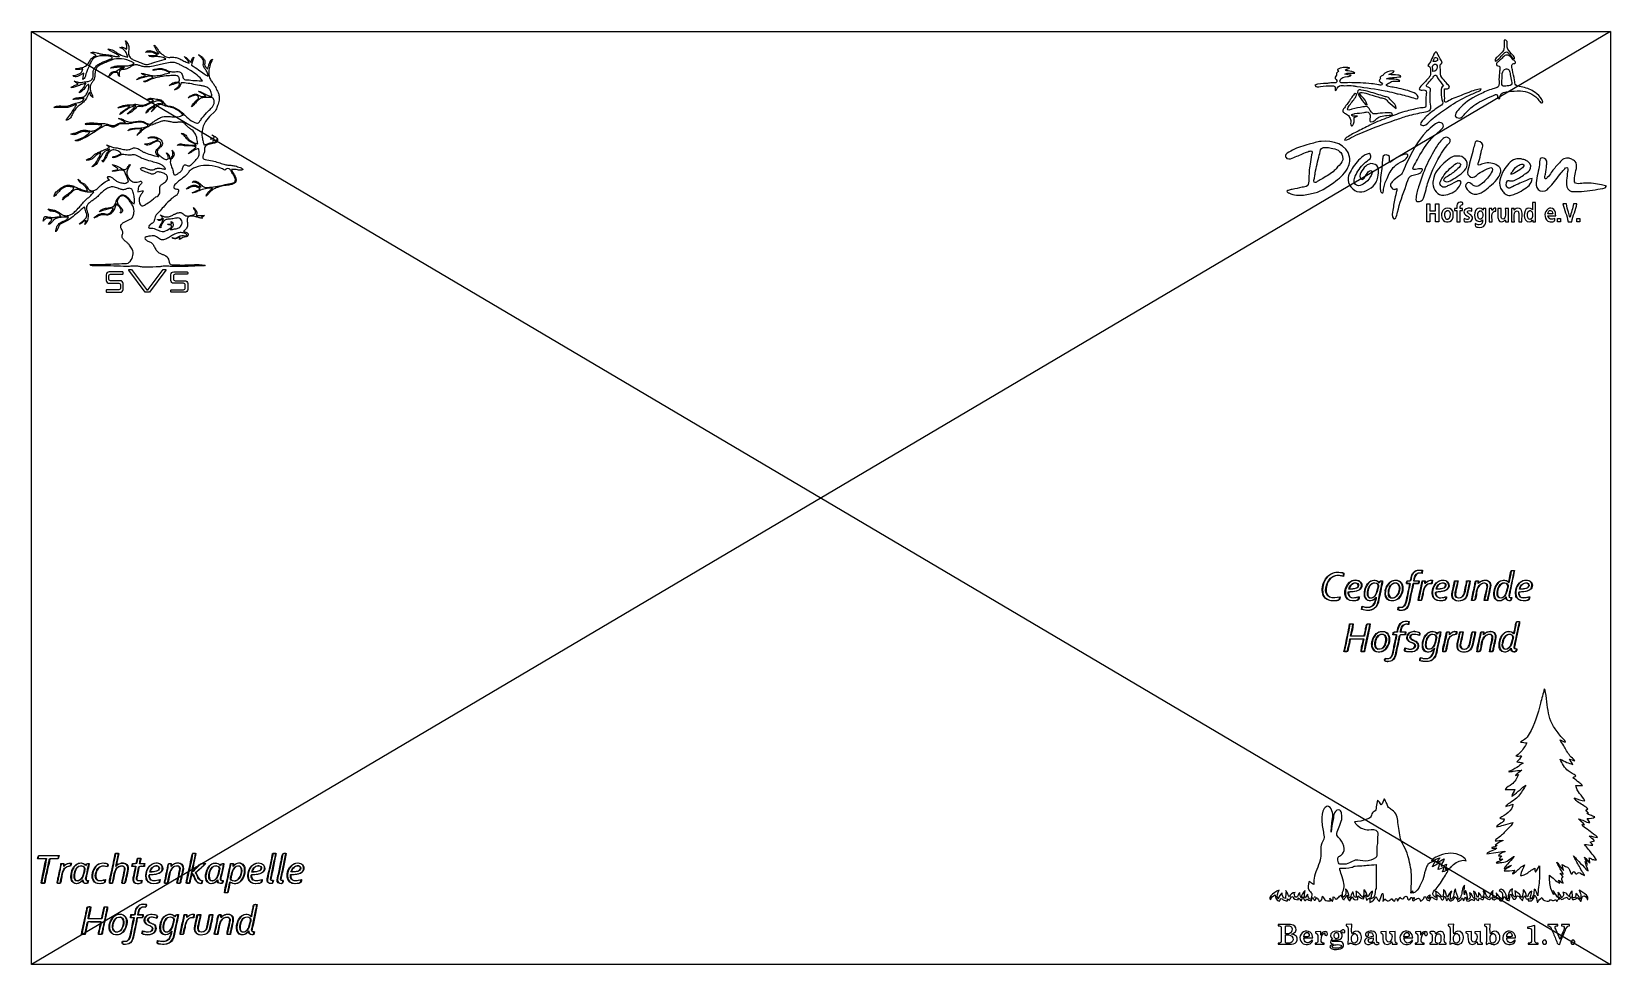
# Model space of a CAD drawing. Header units: millimetres. Extents: x -440 to 440, y -260 to 260.
import ezdxf

# ---------------------------------------------------------------- set-up
doc = ezdxf.new("R2010")
doc.units = ezdxf.units.MM
doc.layers.get('0').update_dxf_attribs({"linetype": 'CONTINUOUS'})

msp = doc.modelspace()

# ---------------------------------------------------------------- linework, layer by layer
for p, q in [((-440, 260), (440, 260)), ((-440, -260), (-440, 260)), ((-440, 260), (440, -260)), ((440, 260), (-440, -260)), ((440, 260), (440, -260)), ((287.81, 238.9), (287.81, 238.59)), ((287.81, 238.59), (288.11, 238.34)), ((293.64, 239.26), (294.56, 239.51)), ((294.56, 239.51), (294.56, 239.82)), ((371.75, 223.07), (374.82, 224.38)), ((354.41, 161.4), (353.18, 161.4)), ((353.18, 161.4), (353.18, 160.17)), ((353.18, 160.17), (354.41, 160.17)), ((354.41, 160.17), (354.41, 154.03)), ((357.48, 161.4), (356.25, 161.4)), ((356.25, 154.03), (356.25, 160.17)), ((356.25, 160.17), (357.48, 160.17)), ((357.48, 160.17), (357.48, 161.4)), ((362.7, 159.87), (362.7, 161.4)), ((370.52, 161.4), (368.99, 161.4)), ((368.99, 161.4), (368.99, 160.48)), ((370.52, 155.57), (370.52, 161.4)), ((373.9, 161.4), (372.36, 161.4)), ((372.36, 161.4), (372.36, 154.03)), ((376.05, 159.87), (376.05, 161.55)), ((377.27, 161.4), (377.27, 157.72)), ((379.12, 161.4), (377.27, 161.4)), ((383.11, 161.4), (381.42, 161.4)), ((383.11, 154.03), (383.11, 161.4)), ((386.33, 161.4), (384.79, 161.4)), ((384.79, 161.4), (384.79, 154.03)), ((386.33, 160.48), (386.33, 161.4)), ((396.61, 164.78), (396.61, 160.63)), ((398.3, 164.78), (396.61, 164.78)), ((398.3, 154.03), (398.3, 164.78)), ((415.49, 164.01), (413.49, 164.01)), ((421.32, 164.01), (419.48, 164.01)), ((354.41, 154.03), (356.25, 154.03)), ((372.36, 154.03), (374.05, 154.03)), ((381.57, 154.03), (383.11, 154.03)), ((384.79, 154.03), (386.48, 154.03)), ((388.94, 154.03), (390.63, 154.03)), ((396.76, 154.03), (398.3, 154.03)), ((407.81, 158.33), (405.2, 158.33)), ((405.2, 157.26), (409.5, 157.26)), ((416.41, 154.03), (418.4, 154.03)), ((291.08, -43.49), (291.35, -42.03)), ((334.87, -41.77), (335.13, -40.45)), ((335.27, -40.31), (335, -42.03)), ((386.33, -40.58), (384.74, -40.58)), ((311.19, -47.33), (310.92, -47.33)), ((314.5, -52.62), (314.5, -53.68)), ((328.12, -47.72), (326.27, -47.72)), ((326.67, -46.27), (326.4, -47.59)), ((326.4, -47.59), (328.39, -47.59)), ((329.97, -47.59), (333.02, -47.59)), ((333.15, -47.72), (330.11, -47.72)), ((333.28, -46.27), (330.37, -46.27)), ((330.5, -46.13), (333.41, -46.13)), ((333.02, -47.59), (333.28, -46.27)), ((335.13, -46.13), (336.72, -46.13)), ((336.59, -46.27), (335.27, -46.27)), ((336.59, -47.72), (336.59, -46.27)), ((336.72, -46.13), (336.72, -47.46)), ((340.43, -47.59), (340.69, -46)), ((353.13, -46.13), (355.11, -46.13)), ((354.85, -46.27), (353.26, -46.27)), ((359.87, -46.13), (361.86, -46.13)), ((365.03, -46.27), (362.78, -56.98)), ((366.36, -46.27), (365.03, -46.27)), ((366.36, -47.72), (366.36, -46.27)), ((366.49, -46.13), (366.49, -47.46)), ((301.66, -60.55), (301.4, -62.01)), ((321.51, -62.41), (321.77, -60.82)), ((333.15, -56.98), (334.74, -56.98)), ((371.65, -57.11), (369.66, -57.11)), ((369.93, -56.98), (371.51, -56.98)), ((294.65, -70.21), (296.64, -70.21)), ((296.51, -70.34), (294.79, -70.34)), ((327.46, -70.34), (327.59, -69.02)), ((294.79, -78.55), (302.59, -78.55)), ((302.33, -78.68), (294.92, -78.68)), ((302.99, -76.96), (295.18, -76.96)), ((295.31, -76.83), (300.61, -76.83)), ((320.71, -76.3), (318.73, -76.3)), ((318.99, -76.16), (320.85, -76.16)), ((323.1, -74.58), (326.01, -74.58)), ((325.61, -76.16), (325.74, -74.84)), ((326.01, -74.58), (325.74, -76.3)), ((343.6, -75.9), (343.34, -75.9)), ((350.22, -74.84), (348.76, -74.84)), ((350.22, -76.3), (350.22, -74.84)), ((356.04, -74.58), (357.89, -74.58)), ((364.5, -74.84), (362.92, -74.84)), ((369.27, -76.3), (369.27, -74.84)), ((369.4, -74.58), (369.4, -75.9)), ((291.74, -85.43), (293.46, -85.43)), ((302.99, -85.69), (301, -85.69)), ((301.14, -85.43), (302.86, -85.43)), ((325.61, -83.84), (325.34, -85.16)), ((346.64, -85.43), (348.23, -85.43)), ((372.84, -85.43), (374.42, -85.43)), ((314.5, -89.53), (314.23, -90.85)), ((391.23, -147.63), (391.23, -147.95)), ((387.1, -154.62), (388.69, -154.14)), ((381.39, -162.4), (386.78, -162.4)), ((420.76, -160.33), (424.41, -160.33)), ((314.08, -167.79), (313.76, -167.79)), ((426.79, -175.73), (427.74, -175.73)), ((424.25, -182.08), (425.52, -182.24)), ((375.83, -193.51), (376.94, -193.51)), ((380.12, -190.81), (380.12, -191.13)), ((-431.85, -201.13), (-436.62, -201.13)), ((-436.35, -201), (-431.72, -201)), ((-435.16, -199.28), (-433.04, -199.28)), ((-432.78, -199.41), (-434.9, -199.41)), ((-433.04, -199.28), (-424.71, -199.28)), ((-424.97, -199.41), (-432.78, -199.41)), ((-425.11, -201.13), (-429.87, -201.13)), ((-428.41, -201), (-425.24, -201)), ((-424.71, -199.28), (-425.11, -201.13)), ((-393.36, -198.09), (-391.37, -198.09)), ((-391.64, -198.22), (-393.22, -198.22)), ((-381.05, -200.74), (-379.07, -200.74)), ((-379.33, -200.87), (-380.92, -200.87)), ((-348.64, -198.22), (-350.23, -198.22)), ((-305.65, -198.09), (-303.66, -198.09)), ((-303.93, -198.22), (-305.52, -198.22)), ((371.07, -198.27), (381.23, -196.85)), ((373.92, -194.78), (373.92, -195.26)), ((373.92, -195.26), (376.62, -195.26)), ((377.58, -199.39), (379.32, -199.54)), ((378.05, -201.29), (380.12, -201.29)), ((381.23, -196.85), (381.23, -197.16)), ((-423.65, -203.78), (-421.93, -203.78)), ((-422.06, -205.37), (-422.06, -203.91)), ((-421.93, -203.78), (-421.93, -204.97)), ((-397.72, -205.5), (-397.46, -204.18)), ((-392.83, -204.84), (-392.7, -204.97)), ((-392.7, -204.97), (-392.83, -204.84)), ((-387.93, -214.63), (-386.74, -208.94)), ((-384.1, -205.37), (-383.83, -203.78)), ((-381.98, -205.37), (-384.1, -205.37)), ((-383.7, -203.91), (-383.83, -205.23)), ((-383.83, -205.23), (-381.85, -205.23)), ((-377.08, -203.91), (-379.86, -203.91)), ((-379.73, -203.78), (-376.82, -203.78)), ((-362.27, -205.37), (-362.27, -203.91)), ((-362.14, -203.78), (-362.14, -205.1)), ((-329.2, -203.78), (-327.48, -203.78)), ((-327.61, -203.91), (-329.06, -203.91)), ((-327.61, -205.37), (-327.61, -203.91)), ((-327.48, -203.78), (-327.48, -204.97)), ((309.47, -204.31), (309.47, -217.96)), ((-432.65, -214.76), (-434.63, -214.76)), ((-434.5, -214.63), (-432.78, -214.63)), ((-425.64, -214.63), (-424.05, -214.63)), ((-409.63, -213.17), (-408.31, -213.17)), ((-394.81, -214.76), (-396.66, -214.76)), ((-396.53, -214.63), (-394.94, -214.63)), ((-389.52, -214.63), (-387.93, -214.63)), ((-364.04, -213.7), (-363.62, -211.72)), ((-358.7, -214.63), (-357.11, -214.63)), ((-351.82, -214.76), (-353.8, -214.76)), ((-353.54, -214.63), (-351.95, -214.63)), ((-332.24, -219.92), (-330.65, -219.92)), ((296.61, -219.71), (296.3, -219.71)), ((309.47, -217.96), (309, -217.96)), ((329.95, -218.91), (328.84, -220.34)), ((329.95, -220.34), (329.95, -218.91)), ((359.48, -218.91), (359.16, -218.91)), ((408.06, -218.75), (408.06, -219.23)), ((-399.57, -227.86), (-397.59, -227.86)), ((-397.72, -227.99), (-399.44, -227.99)), ((-376.29, -227.99), (-376.03, -226.67)), ((-330.52, -220.05), (-332.5, -220.05)), ((-314.51, -226.8), (-316.1, -226.8)), ((259.94, -224.63), (259.94, -223.52)), ((259.94, -223.52), (261.21, -224.15)), ((265.97, -223.99), (265.97, -222.88)), ((273.75, -222.88), (274.39, -222.88)), ((275.34, -222.09), (275.34, -222.72)), ((284.87, -224.79), (285.18, -224.79)), ((295.03, -222.88), (294.39, -222.88)), ((305.82, -222.88), (305.82, -225.42)), ((309.15, -222.25), (309.47, -222.25)), ((312.81, -220.5), (313.12, -220.5)), ((336.14, -222.4), (337.09, -222.25)), ((343.44, -223.83), (343.44, -221.29)), ((347.25, -222.09), (347.89, -222.09)), ((357.1, -223.04), (357.57, -223.04)), ((364.08, -224.31), (364.88, -223.04)), ((364.88, -223.04), (365.19, -223.04)), ((366.46, -224.31), (366.78, -223.04)), ((368.84, -222.72), (368.21, -222.72)), ((382.97, -223.36), (382.34, -223.36)), ((384.08, -220.98), (384.72, -220.98)), ((394.4, -223.2), (394.24, -224.63)), ((399.17, -225.26), (399.48, -225.26)), ((411.23, -223.2), (411.39, -222.4)), ((423.45, -223.2), (422.82, -223.2)), ((423.3, -224.79), (423.61, -224.79)), ((427.11, -223.83), (427.42, -223.83)), ((-401.29, -236.32), (-408.7, -236.32)), ((-400.77, -234.6), (-408.44, -234.6)), ((-408.31, -234.47), (-400.9, -234.47)), ((-406.72, -236.19), (-401.16, -236.19)), ((-384.89, -233.94), (-384.63, -232.22)), ((-382.91, -233.94), (-384.89, -233.94)), ((-384.49, -232.49), (-384.76, -233.81)), ((-384.76, -233.81), (-382.77, -233.81)), ((-384.63, -232.22), (-382.51, -232.22)), ((-381.19, -233.81), (-378.14, -233.81)), ((-378.94, -233.94), (-381.05, -233.94)), ((-377.88, -232.49), (-380.79, -232.49)), ((-380.66, -232.22), (-377.75, -232.22)), ((-378.14, -233.81), (-377.88, -232.49)), ((-370.21, -234.07), (-370.07, -232.75)), ((-354.99, -232.22), (-353.4, -232.22)), ((-353.54, -232.49), (-354.86, -232.49)), ((-353.54, -233.81), (-353.54, -232.49)), ((-353.4, -232.22), (-353.4, -233.68)), ((-349.7, -233.68), (-349.44, -232.22)), ((-346, -232.49), (-347.58, -232.49)), ((-340.84, -232.22), (-338.98, -232.22)), ((-334.49, -232.49), (-335.81, -232.49)), ((-410.16, -243.33), (-412.14, -243.33)), ((-356.98, -243.07), (-355.39, -243.07)), ((-337.93, -243.07), (-336.34, -243.07)), ((-329.2, -243.33), (-331.05, -243.33)), ((-316.23, -243.2), (-315.97, -241.88)), ((254.86, -237.8), (254.86, -238.44)), ((260.1, -237.8), (254.86, -237.8)), ((256.45, -240.82), (256.45, -245.74)), ((258.83, -242.88), (258.83, -239.87)), ((258.83, -246.53), (258.83, -243.52)), ((269.15, -245.26), (274.07, -245.26)), ((278.52, -241.61), (275.66, -241.77)), ((275.66, -241.77), (275.66, -242.41)), ((289.79, -242.09), (290.58, -241.77)), ((295.82, -237.64), (292.64, -237.8)), ((292.64, -237.8), (292.64, -238.44)), ((293.76, -241.14), (293.76, -246.53)), ((315.03, -241.61), (312.01, -241.77)), ((312.01, -241.77), (312.01, -242.41)), ((315.03, -244.15), (315.03, -241.61)), ((320.11, -241.61), (316.93, -241.77)), ((316.93, -241.77), (316.93, -242.41)), ((320.11, -245.58), (320.11, -241.61)), ((324.87, -245.26), (329.79, -245.26)), ((334.24, -241.61), (331.38, -241.77)), ((331.38, -241.77), (331.38, -242.41)), ((339.32, -241.77), (339.32, -242.41)), ((352.65, -237.64), (349.48, -237.8)), ((349.48, -237.8), (349.48, -238.44)), ((362.49, -241.61), (359.48, -241.77)), ((359.48, -241.77), (359.48, -242.41)), ((362.49, -244.15), (362.49, -241.61)), ((367.57, -241.61), (364.4, -241.77)), ((364.4, -241.77), (364.4, -242.41)), ((367.57, -245.58), (367.57, -241.61)), ((372.97, -237.64), (369.8, -237.8)), ((369.8, -237.8), (369.8, -238.44)), ((382.18, -245.26), (387.1, -245.26)), ((393.77, -239.23), (393.77, -239.87)), ((395.99, -242.72), (395.99, -246.38)), ((397.9, -244.95), (397.9, -238.28)), ((405.2, -237.8), (405.2, -238.44)), ((410.6, -237.8), (405.2, -237.8)), ((410.6, -238.44), (410.6, -237.8)), ((417.1, -237.8), (412.82, -237.8)), ((412.82, -237.8), (412.82, -238.44)), ((417.1, -238.44), (417.1, -237.8)), ((-369.68, -246.77), (-369.81, -248.23)), ((254.86, -248.12), (254.86, -248.76)), ((254.86, -248.76), (260.26, -248.76)), ((274.07, -246.69), (273.59, -246.53)), ((275.5, -248.12), (275.5, -248.76)), ((275.5, -248.76), (280.42, -248.76)), ((280.42, -248.76), (280.42, -248.12)), ((311.06, -248.44), (310.9, -247.96)), ((318.2, -247.33), (318.36, -248.76)), ((318.36, -248.76), (321.22, -248.76)), ((321.22, -248.76), (321.22, -248.12)), ((329.79, -246.69), (329.32, -246.53)), ((331.22, -248.12), (331.22, -248.76)), ((331.22, -248.76), (336.14, -248.76)), ((336.14, -248.76), (336.14, -248.12)), ((339.32, -248.12), (339.32, -248.76)), ((339.32, -248.76), (343.6, -248.76)), ((343.6, -248.76), (343.6, -248.12)), ((344.4, -248.12), (344.4, -248.76)), ((344.4, -248.76), (348.52, -248.76)), ((348.52, -248.76), (348.52, -248.12)), ((365.67, -247.33), (365.83, -248.76)), ((365.83, -248.76), (368.69, -248.76)), ((368.69, -248.76), (368.69, -248.12)), ((387.1, -246.69), (386.62, -246.53)), ((394.09, -248.12), (394.09, -248.76)), ((394.09, -248.76), (399.8, -248.76)), ((399.8, -248.76), (399.8, -248.12)), ((440, -260), (-440, -260))]:
    msp.add_line(p, q)
for points in [[(-362.89, 237.83, 0.078095), (-360.84, 237.6, -0.012143), (-359.14, 237.68, -0.07462), (-357.6, 237.53, -0.213963), (-356.36, 236.65, -0.054467), (-355.92, 235.53, 0.021533), (-355.61, 234.5, 0.085307), (-355.17, 233.7, 0.166481), (-354.17, 233.12, 0.048582), (-353.15, 233.04, -0.039003), (-351.24, 232.93, 0.01442), (-346.5, 232.57, 0.010617), (-344.76, 232.54, 0.061331), (-347.68, 235.65, 0.034217), (-351.44, 238.34, 0.018165), (-356.4, 241.07, 0.013674), (-358.27, 242.01, 0.065654), (-360.39, 242.72, 0.056214), (-361.9, 242.79, 0.040355), (-365.62, 242.27, 0.0064), (-368.9, 241.47, -0.013448), (-372.07, 240.71, -0.056274), (-376.24, 240.26, -0.06083), (-378.32, 240.62, 0.008163), (-380.17, 241.18, 0.058503), (-381.8, 241.47, 0.090358), (-382.98, 241.3, 0.058814), (-384.77, 240.45, -0.011067), (-386.09, 239.67, -0.082101), (-387.88, 238.96, -0.026806), (-389.02, 238.89, 0.089836), (-390.12, 238.74, 0.23941), (-390.97, 237.86, 0.071833), (-391.13, 236.54, -0.004723), (-391.06, 234.92, -0.169112), (-391.78, 236.24, -0.039323), (-391.85, 237.3, 0.002573), (-393.29, 237.19, 0.075059), (-394.59, 236.93, 0.120117), (-395.44, 236.33, 0.011124), (-395.93, 235.75, -0.104435), (-396.88, 234.92, -0.030726), (-396.4, 236.17, -0.084952), (-395.78, 237.07, -0.152795), (-394.67, 237.62, -0.008756), (-393.56, 237.78, 0.099634), (-392.3, 238.28, 0.012251), (-391.32, 238.91, -0.060534), (-390.38, 239.4, -0.046736), (-389.58, 239.59, 0.080861), (-388.55, 239.88, 0.092285), (-388.15, 240.21, -0.041165), (-390.39, 240.05, 0.017875), (-392.38, 240.05, 0.022538), (-394.25, 239.84, -0.042818), (-396.08, 239.68, -0.111408), (-392.8, 240.78, -0.030847), (-390.42, 240.87, 0.007243), (-388.05, 240.83, 0.031272), (-386.16, 240.95, 0.078426), (-383.99, 241.59, 0.059792), (-382.86, 242.33, 0.195448), (-394.23, 244.56, 0.056053), (-395.95, 243.97, -0.020634), (-397.94, 243.07, 0.026711), (-400.84, 241.89, 0.073359), (-403.07, 240.46, 0.163703), (-404.51, 237.86, 0.028409), (-404.7, 235.96, -0.045169), (-404.89, 234.26, -0.080611), (-405.41, 232.9, -0.014358), (-406.29, 231.58, 0.057225), (-407.12, 230.09, 0.135897), (-407.31, 227.68, 0.04977), (-406.76, 225.89, -0.023767), (-406.12, 224.24, -0.034837), (-405.87, 223.28, -0.130544), (-407.42, 225.37, -0.017825), (-407.73, 226.19, 0.031317), (-408.68, 224.39, -0.020044), (-409.47, 222.83, -0.07548), (-411.08, 220.74, -0.023488), (-413.46, 218.78, 0.044308), (-415.36, 217.05, 0.062795), (-416.71, 215.02, -0.012804), (-417.67, 213.05, -0.03837), (-418.35, 211.96, -0.134679), (-419.83, 210.79, -0.085347), (-420.96, 210.58, 0.043924), (-418.62, 213.4, 0.015012), (-416.05, 217.44, -0.009246), (-414.87, 219.31, 0.063718), (-416.66, 218.82, -0.013079), (-418.6, 218.03, -0.052436), (-419.88, 217.74, -0.035481), (-422.91, 217.59, -0.000519), (-426.2, 217.7, 0.008137), (-427.57, 217.72, -0.111576), (-425.53, 218.46, -0.037619), (-423.63, 218.52, 0.015265), (-421.16, 218.41, 0.085238), (-419, 218.74, 0.015971), (-417.59, 219.3, -0.060005), (-415.31, 220.07, 0.010284), (-413.78, 220.4, 0.077216), (-412.12, 221.03, 0.147683), (-410.64, 222.75, -0.012713), (-414.7, 222.31, -0.018918), (-416.99, 222.22, -0.135308), (-415.21, 223.03, -0.028299), (-413.6, 223.19, 0.03972), (-411.94, 223.36, 0.181277), (-409.8, 224.6, 0.084249), (-408.75, 226.37, 0.098184), (-408.14, 229.59, 0.049802), (-408.26, 230.68, 0.052681), (-409.66, 229.33, -0.021584), (-411.41, 227.27, -0.078553), (-412.76, 226.22, -0.064282), (-413.55, 225.92, -0.011742), (-411.99, 227.74, 0.030852), (-410.78, 229.26, 0.087404), (-409.84, 231.21, 0.029745), (-412.01, 230.51, -0.012953), (-414.64, 229.48, -0.049218), (-416.9, 228.9, -0.045949), (-418.04, 228.83, -0.072961), (-416.21, 229.87, 0.006253), (-414.08, 230.68), (-416.19, 232.27, -0.050198), (-414.62, 231.94, 0.034362), (-413.28, 231.59, 0.07775), (-412.02, 231.65, -0.019041), (-410.74, 231.91, -0.004969), (-409.23, 232.11, 0.059146), (-407.59, 232.47, 0.232952), (-405.89, 234.1, 0.076056), (-405.64, 235.36, 0.005106), (-405.62, 236.92, -0.171007), (-404.74, 239.8, -0.089764), (-402.55, 241.82, -0.038875), (-400.14, 243.04, -0.000333), (-397.76, 243.97, 0.042466), (-395.03, 245.24), (-395.03, 245.77, 0.052607), (-399.13, 246.49, 0.053174), (-401.95, 246.41, 0.08554), (-404.45, 245.65, 0.14353), (-406.47, 243.77, 0.036495), (-407.52, 241.71, 0.004292), (-408.75, 238.94, 0.023441), (-409.68, 236.51, -0.004865), (-410.13, 234.79, -0.217566), (-411.43, 233.33), (-410.9, 236.77, 0.01647), (-412.27, 236.02, -0.030117), (-413.69, 235.29, -0.076288), (-415.15, 234.85, -0.04484), (-415.65, 234.84, -0.186022), (-416.99, 235.45, 0.067282), (-413.98, 236.2, 0.093622), (-412.42, 237.19, 0.173014), (-411.43, 239.15, -0.055366), (-414.28, 238.88, -0.002433), (-415.4, 238.89), (-415.4, 239.42, 0.046184), (-412.01, 239.89, 0.084312), (-409.94, 240.73, 0.062279), (-408.94, 241.61, 0.041308), (-407.68, 243.37, -0.046591), (-406.45, 245.13, -0.158079), (-404.02, 246.56, 0.129844), (-405.16, 247.48, 0.02376), (-406.5, 247.99, -0.008223), (-406.93, 248.15, -0.164817), (-405.17, 248.53, -0.047024), (-403.59, 248.16, 0.020979), (-401.91, 247.62, 0.03426), (-399.63, 247.26, -0.002576), (-397.74, 247.09, -0.034804), (-395.29, 246.64, 0.021404), (-393.21, 246.14, 0.065986), (-391.06, 246.03, 0.078431), (-392.7, 247.43, 0.019705), (-394.94, 248.61, -0.032662), (-396.53, 249.54, -0.043811), (-397.41, 250.26, -0.131307), (-394.41, 249.44, -0.021027), (-392.71, 248.36, 0.057617), (-389.18, 246.48, 0.068252), (-386.29, 245.77, 0.024465), (-387.11, 247.82, 0.090136), (-388.37, 249.69, 0.127493), (-390.79, 251.06, -0.187307), (-388.82, 251.11, -0.045233), (-387.84, 250.66), (-387.09, 250.26, 0.169528), (-386.88, 251.96, -0.002334), (-387.22, 253.22, -0.036103), (-387.35, 253.97, -0.054974), (-387.58, 254.7, -0.077144), (-387.58, 254.81, -0.668264), (-387.51, 254.84, -0.049068), (-387.12, 254.39, -0.008258), (-386.82, 253.97, -0.019521), (-386.19, 252.73, -0.140689), (-385.77, 250.55, -0.007872), (-385.92, 249.07, 0.082801), (-385.89, 247.2, 0.158907), (-384.61, 245.17, 0.07303), (-382.88, 244.1, 0.015312), (-380.74, 243.29, -0.024812), (-379.41, 242.74, 0.020344), (-377.71, 242.03, 0.076926), (-375.98, 241.63, 0.068624), (-374.66, 241.82, 0.014058), (-373.43, 242.23, -0.000494), (-371.26, 242.86, -0.002022), (-366.14, 244.41, -0.002751), (-365.13, 244.71, 0.11395), (-368.4, 245.9, 0.047551), (-371.7, 245.98, -0.033993), (-373.03, 245.95, -0.199342), (-374.92, 246.82, 0.068778), (-372.63, 246.65, 0.001473), (-370.78, 246.78, -0.012708), (-369.89, 246.82, 0.119146), (-370.85, 247.67, 0.064259), (-372.37, 248.27, 0.076857), (-375.47, 248.56, 0.051408), (-376.51, 248.41, -0.208187), (-374.86, 249.35, -0.080411), (-373.44, 249.27, -0.044289), (-370.89, 248.39, 0.012606), (-369.1, 247.62, -0.020483), (-370.66, 250.37, 0.011761), (-371.74, 252.38, -0.139209), (-370.39, 251.2, -0.012896), (-369.77, 250.15, 0.077885), (-368.48, 248.42, 0.044282), (-366.06, 246.52, 0.057729), (-364.92, 245.91, 0.068901), (-363.56, 245.64, 0.012942), (-361.45, 245.67, -0.041299), (-359.9, 245.63, -0.064564), (-357.87, 245.05, -0.026875), (-355.61, 243.91, 0.026088), (-353.31, 242.74, 0.029491), (-352.16, 242.33, 0.092726), (-353.15, 244.06, 0.005447), (-354.29, 245.36, -0.023863), (-354.81, 246.03, -0.082629), (-353.14, 244.84, 0.006779), (-352.02, 243.65, 0.045576), (-351.11, 242.86, -0.058055), (-350.75, 244.31, -0.173086), (-349.52, 245.77, 0.051951), (-350.84, 241.27, 0.000774), (-346.97, 238.73, -0.017572), (-343.72, 236.48, 0.06247), (-341.58, 235.18, 0.120633), (-342.11, 237.39, 0.023223), (-343.2, 239.03, -0.057529), (-344.21, 240.74, -0.153224), (-344.26, 242.01, 0.06442), (-344.09, 243.19, 0.120031), (-344.39, 244.16, 0.050985), (-345.27, 245.34, -0.005417), (-346.37, 246.49, -0.025277), (-346.87, 247.09, -0.07696), (-344.82, 245.7, -0.091101), (-343.68, 244.23, -0.180083), (-343.43, 242.61, 0.023791), (-343.57, 241.71, 0.188814), (-343.15, 240.34, 0.056146), (-342.3, 239.52, -0.0025), (-341.84, 239.15, 0.024473), (-341.37, 240.69, -0.023786), (-340.87, 242.41, -0.028784), (-340.58, 243.07, -0.118667), (-339.2, 244.71, 0.027926), (-340.7, 240.67, 0.051059), (-341.25, 237.83, 0.107483), (-340.86, 234.39, 0.067646), (-339.67, 232.29, -0.000242), (-338.46, 230.64, -0.046165), (-337.39, 228.82, -0.020635), (-336.02, 225.99, -0.067979), (-335.45, 224.08, -0.071417), (-335.5, 221.83, -0.035763), (-336.29, 218.79, -0.030892), (-337.22, 216.41, -0.045856), (-337.61, 215.71), (-340.81, 212.69, 0.066535), (-343.58, 208.81, 0.062396), (-344.78, 205.69, 0.100641), (-344.92, 201.16, 0.022457), (-344.39, 198.59, -0.004557), (-343.96, 196.82, 0.043653), (-342.3, 197.28, -0.021832), (-340.52, 197.9, -0.019007), (-339.41, 198.12, 0.033198), (-338.27, 198.37, 0.220973), (-336.55, 199.73), (-339.2, 198.93), (-338.14, 199.73, 0.16471), (-339.65, 200.08, 0.018204), (-340.26, 199.99, -0.118686), (-338.77, 200.65, 0.00091), (-338.14, 200.79), (-338.14, 201.32, -0.083306), (-339.46, 202.37, -0.061535), (-337.21, 201.06, -0.116782), (-336.42, 200.09, -0.146618), (-336.28, 199.24, -0.195362), (-336.82, 198.38, -0.097422), (-338.07, 197.81, -0.024001), (-339.78, 197.48, 0.04996), (-341.57, 197.09, 0.123836), (-343.08, 196.15, 0.1522), (-343.55, 195.04, 0.02407), (-343.59, 193.95, -0.041856), (-343.64, 192.92, -0.059808), (-343.93, 192.02, 0.04981), (-344.55, 190.48, 0.135298), (-344.6, 189.57, 0.201055), (-344.15, 188.99, 0.087388), (-343.25, 188.71, -0.017889), (-339.2, 187.99, -0.023511), (-335.84, 187.01, 0.010509), (-332.79, 186.04, 0.048871), (-330.61, 185.55, 0.006352), (-329.03, 185.45, -0.029632), (-327.82, 185.33, -0.034326), (-326.58, 185.08, -0.029657), (-323.78, 184.18, -0.037093), (-322.72, 183.69, -0.101031), (-322.31, 183.37, -0.485975), (-322.36, 183.01, -0.098033), (-323.04, 182.77, -0.100801), (-323.76, 182.75, -0.135604), (-323.85, 182.79, -0.044599), (-325.31, 182.9, 0.014066), (-326.73, 183.14, 0.109805), (-328.62, 183.06, 0.026971), (-327.72, 181.43, -0.017521), (-326.69, 179.66, -0.063481), (-326.08, 178.09, -0.153462), (-326.13, 176.47, -0.145215), (-326.96, 175.47, -0.069959), (-328.46, 174.81, -0.02884), (-330.62, 174.39, 0.013018), (-332.3, 174.16, 0.032832), (-335.77, 173.34, 0.048342), (-338.28, 172.3, 0.089022), (-340.61, 170.46, -0.007001), (-341.95, 168.94, -0.022551), (-342.64, 168.24, -0.146156), (-341.94, 170.01, -0.045951), (-340.91, 171.09, 0.01987), (-339.58, 172.32, 0.019861), (-339.2, 172.74, 0.047415), (-343.09, 172.41, 0.068515), (-346.68, 171.29, -0.003863), (-347.96, 170.69, -0.037087), (-349.07, 170.28, -0.078835), (-350.58, 170.09, -0.027855), (-348.76, 170.94, 0.023978), (-346.72, 171.85, 0.018884), (-346.08, 172.21, 0.068218), (-347.87, 173.35, 0.068639), (-349.04, 173.71, 0.117434), (-350.53, 173.53, 0.026176), (-352.11, 172.81, -0.073617), (-353.75, 172.21, -0.075849), (-352.32, 173.37, -0.09667), (-349.87, 174.33, -0.138265), (-348.12, 174.16, -0.013447), (-347.28, 173.82, 0.06658), (-346.21, 173.52, 0.063309), (-345.55, 173.53, 0.097), (-347.39, 175.31, 0.202774), (-350.58, 175.92, -0.115691), (-349.73, 176.55, -0.166231), (-348.43, 176.59, -0.075113), (-346.87, 175.75, -0.016767), (-345.27, 174.42, 0.045095), (-343.98, 173.4, 0.162813), (-342.46, 173.03, 0.018377), (-340.74, 173.24, -0.013796), (-339.65, 173.34, 0.024763), (-335.22, 174.02, -0.000183), (-331.15, 174.88, -0.013335), (-329.44, 175.19, 0.056311), (-327.68, 175.63, 0.116972), (-326.73, 176.24, 0.113923), (-326.47, 176.73, 0.12879), (-326.51, 178.03, 0.0534), (-327.19, 179.61, 0.003559), (-328.33, 181.43, -0.021328), (-328.81, 182.33, 0.044487), (-329.22, 183.02, 0.162744), (-329.88, 183.51, 0.164531), (-331.4, 183.46, 0.174804), (-331.97, 183.02, 0.097569), (-332.06, 182.79, -0.022708), (-334.05, 183.66, 0.042278), (-336.02, 184.45, 0.070618), (-342.61, 185.33, 0.089002), (-348.67, 184.27, 0.048173), (-350.84, 183.2, 0.081974), (-352.42, 181.68, -0.017554), (-353.53, 180.24, -0.042913), (-355.84, 178.22, 0.011284), (-358.06, 176.53, 0.010452), (-359.16, 175.59, 0.030578), (-360.13, 174.73, 0.177518), (-360.78, 173.51, 0.317884), (-360.35, 172.56, 0.093138), (-359.65, 172.31, 0.040836), (-358.25, 172.21, -0.016818), (-358.17, 171.09, -0.117964), (-358.39, 169.8, -0.108087), (-359.39, 168.64, -0.024445), (-360.62, 167.82, 0.048516), (-361.95, 166.89, 0.022077), (-365.89, 162.91, 0.005462), (-368.42, 160.04, -0.015708), (-369.49, 158.92, 0.066133), (-370.79, 157.39, 0.09259), (-371.3, 155.96, -0.021783), (-371.59, 154.64, -0.05366), (-371.86, 153.97, -0.105655), (-372.53, 153.27, -0.018174), (-373.52, 152.64, 0.066994), (-374.35, 152, 0.203096), (-374.75, 151.08, 0.357499), (-374.25, 150.42, 0.057928), (-373.24, 150.36, -0.10543), (-371.72, 150.22, -0.038001), (-370.08, 149.56, 0.025295), (-368.71, 148.92, 0.082618), (-367.15, 148.55, 0.068079), (-366.19, 148.63, 0.109803), (-362.76, 150.33, 0.051039), (-362.17, 150.85, 0.147838), (-361.92, 151.36, 0.226263), (-362.1, 151.82, 0.112187), (-362.83, 152.19, -0.005561), (-364.05, 152.53, -0.036693), (-364.33, 152.63), (-361.95, 152.9), (-362.22, 154.22, -0.082076), (-361.3, 153.28, -0.231754), (-361.08, 151.91, -0.067776), (-361.49, 151.03, 0.008643), (-362.48, 149.46, -0.025969), (-360.3, 149.95, 0.040344), (-358.45, 150.39, 0.190999), (-356.59, 151.89, 0.137613), (-356.07, 153.71, 0.329302), (-357.74, 155.98, 0.098512), (-359.06, 156.08, 0.037687), (-360.58, 155.8, -0.036145), (-361.78, 155.54, -0.020031), (-363.35, 155.44, 0.032255), (-364.61, 155.33, 0.172346), (-366.14, 154.54, 0.100469), (-367.6, 152.16, 0.069737), (-368.04, 150.52), (-368.83, 150.78, -0.053235), (-368.13, 152.32, 0.001694), (-367.26, 153.78, 0.091695), (-366.45, 155.81, -0.018762), (-367.5, 155.08, -0.125503), (-368.58, 154.65, -0.18765), (-369.62, 155.02, -0.027125), (-369.89, 155.28, 0.068721), (-368.75, 155.2, 0.207354), (-367.45, 155.85, 0.058663), (-366.98, 156.6, -0.066637), (-367.93, 157.39, -0.050795), (-368.3, 157.92, -0.005235), (-366.74, 157.13, 0.101918), (-365.13, 156.64, 0.088464), (-363.1, 156.94, 0.029273), (-361.25, 157.75, -0.016519), (-359.76, 158.48, -0.088476), (-357.46, 159.13, -0.156957), (-356.11, 158.81, -0.029923), (-355.05, 157.98, 0.091506), (-353.94, 157.3, 0.091903), (-353.13, 157.19, 0.049727), (-351.52, 157.42, 0.022478), (-349.46, 158.02, 0.113063), (-348.86, 158.38, 0.199744), (-348.57, 159.19, 0.089736), (-348.82, 160.14, 0.027369), (-349.5, 161.39, -0.019476), (-349.78, 161.89, -0.072198), (-348.57, 160.65, -0.17115), (-347.96, 158.65, -0.06191), (-348.19, 157.39), (-343.7, 157.39, -0.211761), (-344.96, 156.86, -0.010639), (-345.28, 156.87, 0.042002), (-345.07, 156.47, 0.094504), (-344.49, 156.07, -0.073094), (-345.7, 156.07, -0.034613), (-347.38, 156.47, 0.020275), (-349.49, 157.04, 0.090227), (-351.29, 157.15, 0.152063), (-352.87, 156.41, 0.17241), (-353.34, 155.54, 0.084745), (-353.26, 154.13, -0.019613), (-353.02, 152.85, -0.168621), (-353.57, 150.48, -0.072742), (-354.69, 149.19, -0.016828), (-355.34, 148.66, 0.077591), (-354.56, 148.31, -0.031917), (-353.53, 147.96, -0.180182), (-352.74, 147.23, -0.300353), (-352.94, 146.06, -0.151038), (-353.76, 145.6, -0.024535), (-354.9, 145.46, 0.107697), (-356.31, 144.93, -0.002388), (-357.46, 144.17), (-357.19, 145.49, -0.000643), (-358.57, 144.85, -0.06227), (-359.74, 144.45, -0.18335), (-361.07, 144.69, -0.076482), (-361.69, 145.22, 0.060531), (-360.24, 144.85, 0.152525), (-358.89, 145.19, -0.002403), (-357.87, 145.8, -0.122369), (-356.26, 146.25, -0.017186), (-354.91, 146.2, 0.077336), (-353.22, 146.28, 0.279935), (-354.44, 147.52, 0.030289), (-355.59, 147.73, -0.016877), (-356.13, 147.83, 0.107573), (-358.25, 147.81, 0.062469), (-360.36, 147.02, 0.014553), (-362.51, 145.79, -0.033443), (-364.85, 144.51, -0.083442), (-366.98, 143.89, -0.1321), (-368.16, 144.09, -0.053934), (-369.24, 144.77, 0.02576), (-370.33, 145.59, 0.153403), (-372.01, 146.12, 0.036932), (-373.64, 146.02, 0.021484), (-375.71, 145.66, 0.150919), (-376.61, 145.25, 0.342113), (-376.66, 144.32, 0.097004), (-376.21, 143.87, 0.042642), (-374.73, 143.07, -0.015619), (-373.68, 142.6, -0.073018), (-373.09, 142.24, -0.076128), (-372.07, 140.94, -0.004849), (-371.08, 139.03, 0.087203), (-369.86, 137.35, 0.073502), (-368.15, 136.28, 0.003003), (-366.61, 135.67, -0.055551), (-365.11, 134.91, -0.195362), (-363.41, 132.28, 0.007476), (-363.27, 131.38, 0.153623), (-362.91, 130.53, 0.129713), (-362.33, 130.18, 0.048954), (-361.08, 130, -0.00598), (-358.08, 129.93, 0.015061), (-355.88, 129.86, 0.004977), (-351.02, 130.02, -0.016218), (-347.43, 130.09, -0.041369), (-344.08, 129.8, -0.015283), (-343.17, 129.61, -0.064718), (-345.44, 129.35, 0.020284), (-347.24, 129.33, -0.013802), (-354.6, 129.08, -0.002566), (-361.42, 129.08, -0.00956), (-364.14, 129.18, 0.035629), (-366.68, 129.17, 0.036196), (-368.04, 128.98, -0.082292), (-368.51, 128.91, -0.017759), (-376.34, 128.71, -0.022914), (-378.78, 128.81, -0.057542), (-379.92, 128.98, -0.072474), (-380.21, 129.1, 0.039642), (-382.69, 129.25, 0.003425), (-385.4, 129.13, -0.023844), (-388.71, 129.12, 0.004095), (-395.94, 129.33, 0.004434), (-404.29, 129.35, -0.02206), (-405.72, 129.37, -0.035512), (-406.2, 129.44, -0.151131), (-407.46, 130.14), (-401.91, 130.14, -0.007154), (-389.71, 130.64, 0.013679), (-387.84, 130.71, 0.070589), (-386.25, 130.99, 0.118266), (-384.99, 131.92, 0.129731), (-383.49, 135.24, 0.146614), (-383.94, 138.63, 0.071445), (-385.45, 140.93, 0.057143), (-386.49, 142.11, 0.00132), (-387.78, 143.2, -0.058376), (-389.01, 144.47, -0.05868), (-389.44, 145.22, -0.126739), (-389.55, 146.03, -0.040165), (-389.27, 147.14, 0.052857), (-389.11, 147.92, 0.118934), (-389.27, 148.81, 0.038016), (-389.74, 149.71, -0.048059), (-390.18, 150.61, -0.133766), (-390.29, 151.57, -0.158837), (-389.49, 153.04, -0.071281), (-388.01, 154.03, -0.013702), (-386.56, 154.67, 0.039275), (-385, 155.38, 0.154404), (-383.56, 156.84, 0.084285), (-382.93, 158.98, 0.162546), (-383.61, 162.85, 0.029025), (-384.79, 164.73, 0.014723), (-386.03, 166.45, 0.070237), (-387.38, 167.78, 0.09586), (-388.63, 168.37, 0.224224), (-390.61, 168.01, 0.160085), (-392.08, 166.03, 0.156625), (-392.13, 164.54, 0.089063), (-391.3, 163.23, -0.008036), (-390.07, 161.84, -0.047), (-389.5, 161.03, -0.087899), (-389.26, 160.37, -0.220431), (-389.51, 159.44, -0.110865), (-390.53, 158.72, 0.120759), (-389.99, 160.02, 0.144394), (-390.18, 161.07, 0.072988), (-390.87, 162.04, -0.03), (-392.38, 163.74), (-392.91, 163.74, -0.019177), (-393.59, 161.78, -0.067653), (-394.81, 159.47, -0.092425), (-396.11, 158.22, -0.160398), (-398.28, 157.68, -0.003771), (-399.71, 157.84, 0.104539), (-401.38, 157.75, 0.045477), (-403.01, 157.05, -0.037742), (-405.08, 156.07, -0.075591), (-404.41, 156.84, -0.101756), (-401.47, 158.46, -0.049191), (-400.58, 158.65, -0.074223), (-399.56, 158.55, 0.010825), (-398.55, 158.31, 0.17346), (-396.7, 158.61, 0.143957), (-395.04, 160.3, 0.065016), (-394.5, 161.63, 0.049063), (-400.3, 160.2, 0.008366), (-402.17, 159.51, -0.159282), (-400.72, 160.87, -0.069605), (-398.03, 161.59, 0.0206), (-396.24, 161.9, 0.085042), (-394.53, 162.53, 0.118998), (-393.65, 163.44, 0.053864), (-393.07, 164.73, -0.018994), (-392.46, 166.36, -0.090424), (-391.38, 167.87, -0.080908), (-390.35, 168.67, -0.157282), (-388.94, 168.93, -0.130314), (-386.98, 168.07, -0.040706), (-385.66, 166.71, 0.015771), (-384.53, 165.36, 0.046458), (-383.54, 164.44, 0.048115), (-382.86, 164.01, 0.093958), (-382.74, 167.66, 0.036823), (-383.39, 170.36, 0.054329), (-383.89, 171.7, 0.128788), (-384.51, 172.41, 0.150717), (-385.56, 172.65, 0.061548), (-386.48, 172.48, 0.003053), (-387.76, 172.05, -0.047504), (-388.71, 171.84, -0.076462), (-389.57, 171.88, -0.034098), (-391.39, 172.43, 0.028758), (-393.73, 173.22, 0.060146), (-395.2, 173.43, 0.06332), (-396.08, 173.32, 0.074181), (-398.25, 172.38, 0.047525), (-400.35, 170.77, 0.005119), (-402.65, 168.56, -0.042436), (-404.73, 166.75, 0.004051), (-406.7, 165.39, 0.069142), (-408.62, 163.7, 0.100176), (-409.31, 162.43, 0.096458), (-409.41, 161.28, 0.043822), (-408.96, 159.47, -0.030173), (-408.54, 157.92, -0.101557), (-408.73, 155.38, -0.097667), (-409.86, 152.93, -0.050961), (-410.37, 152.37, -0.034162), (-409.58, 154.75, 0.115867), (-410.94, 154.15, -0.018541), (-412.13, 153.21, -0.134604), (-413.55, 152.63, -0.019259), (-411.93, 153.99, 0.033182), (-410.34, 155.36, 0.04803), (-409.58, 156.25, 0.245447), (-409.29, 158.31, 0.024811), (-409.74, 159.46, -0.067491), (-410.16, 161.05, 0.037876), (-410.37, 162.16, 0.069076), (-412.3, 160.79, -0.014805), (-413.81, 159.4, -0.024678), (-419.9, 154.7, -0.050359), (-421.43, 153.92, 0.023429), (-422.98, 153.27, 0.093101), (-424.31, 152.31, 0.092199), (-425.25, 150.64, -0.016091), (-425.66, 149.63, -0.100601), (-426.51, 148.4, -0.096696), (-425.9, 151.17, -0.10416), (-424.69, 152.93, -0.071609), (-423.49, 153.73, -0.007655), (-421.99, 154.4, 0.068634), (-420.44, 155.26, 0.118635), (-419.37, 156.6, 0.017207), (-422.68, 156.49, 0.054087), (-425.67, 155.99, 0.126068), (-427.72, 154.85, 0.00282), (-428.89, 153.61, -0.031421), (-429.68, 152.87, -0.059929), (-430.48, 152.37, -0.041132), (-429.77, 153.59, 0.021763), (-428.95, 154.87, 0.032751), (-428.63, 155.54, -0.01332), (-429.85, 155.84, 0.051486), (-431.05, 156.05, 0.110844), (-431.91, 155.93, 0.121223), (-432.33, 155.61, 0.069218), (-433.37, 154.37, -0.101042), (-433.46, 154.26, -0.452047), (-433.48, 154.34, -0.051262), (-433.08, 156.12, -0.105921), (-432.79, 156.71, -0.138351), (-432.6, 156.87, -0.085076), (-430.85, 156.78, 0.013215), (-429.46, 156.49, 0.072223), (-427.37, 156.45, 0.003537), (-425.19, 156.74, -0.029417), (-423.6, 156.87, 0.107956), (-424.9, 158.5, 0.14611), (-427.99, 159.78, -0.010149), (-428.89, 159.87, -0.095256), (-429.87, 160.15, -0.152263), (-430.74, 161.1, 0.033295), (-428.86, 160.68, -0.041854), (-426.73, 160.24, -0.067086), (-425.36, 159.59, -0.013945), (-423.87, 158.55, 0.034011), (-422.72, 157.83, 0.119246), (-420.96, 157.34, 0.129528), (-417.81, 158.17, 0.056933), (-415.8, 159.62, 0.032322), (-413.37, 162.18, -0.005648), (-411.52, 164.36, -0.029829), (-409.32, 166.57, 0.014129), (-407.06, 168.63, 0.046856), (-405.34, 170.62, -0.09104), (-410.13, 170.64, -0.023592), (-411.69, 171, -0.020602), (-412.91, 171.47, 0.042141), (-414.22, 171.95, 0.183945), (-415.89, 171.86, 0.072872), (-417.22, 170.93, 0.001072), (-418.38, 169.77, -0.021769), (-420.34, 168.08, 0.007043), (-422.48, 166.4, 0.003433), (-422.81, 166.13, -0.149028), (-421.71, 168.06, -0.036739), (-420.2, 169.27, 0.024365), (-418.14, 170.73, 0.074099), (-416.91, 172.05, 0.066137), (-416.46, 173.01, -0.010547), (-417.8, 173.4, 0.023936), (-418.76, 173.65, 0.057644), (-419.63, 173.72, 0.150513), (-422.94, 172.48, 0.036681), (-424.64, 170.92, -0.002533), (-425.94, 169.51, -0.040518), (-427.57, 167.98, -0.10069), (-426.7, 170.02, -0.094427), (-424.66, 172, -0.008751), (-423.07, 173.1, -0.053336), (-421.42, 174, -0.12008), (-418.9, 174.31, -0.062416), (-416.51, 173.75, -0.017523), (-414.21, 172.79, 0.021825), (-411.74, 171.76, 0.06434), (-409.35, 171.19, 0.021913), (-408.78, 171.15, 0.052194), (-409.85, 173.3, 0.091176), (-411.16, 174.7, 0.009886), (-412.38, 175.52, -0.116214), (-413.65, 176.77, -0.061736), (-414.08, 177.77, -0.038406), (-413.33, 176.93, 0.047128), (-412.63, 176.14, 0.096684), (-411.81, 175.65, -0.010607), (-410.99, 175.35, -0.104584), (-410.21, 174.82, -0.035931), (-409.21, 173.44, 0.028728), (-408.42, 172.33, 0.084746), (-407.56, 171.57, 0.154748), (-406.14, 171.24, 0.096168), (-404.7, 171.65, 0.071677), (-402.43, 173.31, 0.000495), (-401.12, 174.57, -0.079631), (-398.26, 176.66, -0.054659), (-396.61, 177.24, -0.066878), (-397.43, 178.24, -0.098946), (-397.64, 178.74, -0.428497), (-397.26, 179.24, -0.160657), (-395.58, 178.92, -0.054278), (-394.44, 178.08, 0.033137), (-393.1, 176.9, 0.061202), (-391.31, 176.08, 0.037428), (-389.19, 175.5, 0.046405), (-388.21, 175.39, 0.118509), (-387.37, 175.58, 0.042189), (-386.4, 176.19, -0.011606), (-386.03, 176.44, 0.066336), (-386.76, 178.64, -0.019846), (-387.44, 180.1, 0.002081), (-387.86, 181.24, 0.112456), (-388.44, 182.19, 0.162205), (-389.73, 182.73, 0.081156), (-391.6, 182.59, -0.00959), (-392.9, 182.29, -0.116499), (-395.03, 182.27, -0.046462), (-393.51, 182.68, 0.036187), (-391.85, 183.06), (-391.85, 183.59, -0.002465), (-393.29, 184.52, -0.070956), (-395.03, 185.97, -0.044647), (-392.72, 185.11, -0.007655), (-389.65, 183.56, 0.062247), (-388.7, 183.18, 0.226327), (-387.17, 183.48, 0.065405), (-386.48, 184.22, -0.015182), (-385.78, 185.23, -0.100546), (-384.97, 185.97, -0.05069), (-385.75, 184.4, 0.033392), (-386.55, 182.99, 0.159938), (-386.82, 180.43, 0.143792), (-385.16, 177.37, 0.147173), (-382.93, 176.1, 0.122618), (-381.06, 176.1, 0.002241), (-379.69, 176.51, -0.186691), (-378.9, 176.52, -0.283899), (-378.58, 175.94, -0.13331), (-378.77, 175.39, -0.05338), (-379.35, 174.7, 0.050411), (-380.05, 173.99, 0.10835), (-380.57, 172.76, 0.032304), (-380.72, 171.24, -0.003081), (-380.74, 170.62, -0.014242), (-379.35, 171.07, -0.111828), (-377.83, 171.15, -0.045744), (-378.68, 169.63, 0.036231), (-379.72, 167.87, 0.116294), (-380.09, 166.31, 0.078838), (-379.8, 164.41, 0.082691), (-379.32, 163.44, 0.148735), (-378.62, 162.91, 0.180105), (-377.52, 163.01, 0.032609), (-376.47, 163.59, -0.011726), (-375.98, 163.9, 0.039624), (-372.06, 166.69, 0.006396), (-371.21, 167.41, -0.040901), (-370.09, 168.14, 0.082053), (-368.99, 168.94, 0.156348), (-368.51, 170.08, 0.044316), (-368.56, 171.79, -0.043236), (-368.57, 172.86, -0.203837), (-367.73, 174.52, -0.03178), (-366.49, 175.42, 0.037325), (-365.33, 176.27, 0.198767), (-364.33, 178.16, 0.122337), (-364.43, 179.35, 0.171321), (-365.53, 180.58, 0.065325), (-367.51, 181.36, 0.025884), (-368.69, 181.7, 0.114911), (-369.89, 181.76, 0.105503), (-370.73, 181.36, -0.006365), (-371.39, 180.87, -0.114297), (-372.27, 180.49, -0.10441), (-373.11, 180.56, -0.001693), (-376.1, 181.63, -0.044999), (-378.67, 182.75, -0.150182), (-379.16, 183.19, -0.278536), (-379.14, 183.67, -0.246405), (-378.29, 184.2, -0.097067), (-376.81, 183.97, -0.015254), (-375.58, 183.5, 0.04879), (-373.84, 182.96, 0.108929), (-372.27, 182.95, 0.033685), (-371.08, 183.42, -0.135306), (-369.32, 183.86, -0.043389), (-367.53, 183.63, 0.042112), (-365.39, 183.32, 0.121805), (-366.54, 184.95, 0.062225), (-368.04, 185.92, 0.040196), (-370.43, 186.84, 0.004128), (-373.59, 187.71, -0.022408), (-377.64, 189, -0.062973), (-380.37, 190.35, 0.048817), (-381.8, 191.17, 0.141928), (-383.33, 191.34, 0.005616), (-384.55, 191.11, -0.085861), (-386.26, 191.08, 0.002838), (-387.82, 191.37, 0.064448), (-389.2, 191.46, 0.07192), (-390.93, 190.97, -0.001262), (-392.56, 190.21, -0.10264), (-394.76, 189.67), (-394.76, 190.2, 0.093582), (-392.11, 190.97, -0.002071), (-390, 192.06, 0.188208), (-394.11, 194.04, 0.214479), (-396.42, 193.22, 0.071285), (-397.43, 191.89, 0.012929), (-398.29, 190.21, -0.024725), (-399, 188.87, -0.091861), (-400.32, 187.29), (-400.58, 188.09, 0.145638), (-399.26, 189.5, 0.014778), (-398.63, 190.95, -0.067334), (-397.57, 192.84, 0.010157), (-396.35, 194.44, 0.132703), (-399.65, 192.63, 0.056505), (-401.11, 190.85, 0.024067), (-402.41, 188.56, -0.018442), (-403.25, 187.08, -0.120212), (-405.15, 185.12, -0.082996), (-406.4, 184.65, -0.024308), (-405.38, 185.64, 0.069687), (-403.88, 187.33, 0.035887), (-402.21, 190.42, 0.004876), (-401.38, 192.32, 0.119418), (-403.72, 191.22, 0.01132), (-405.27, 189.82, -0.071204), (-406.93, 188.62, -0.100041), (-408.16, 188.34, -0.006956), (-409.42, 188.35), (-409.58, 188.35, -0.118658), (-408.37, 189.02, 0.029838), (-407.39, 189.33, 0.09312), (-406.1, 190.28, -0.014824), (-405.06, 191.32, -0.072546), (-403.53, 192.31, -0.015482), (-401.36, 193.26, -0.00473), (-399.83, 193.95, 0.001774), (-398.53, 194.42, 0.056892), (-397.45, 194.94, 0.105101), (-396.61, 195.76, -0.133464), (-398.02, 196.62, -0.010091), (-398.2, 196.82, -0.029776), (-395.87, 195.88, 0.083499), (-394.04, 195.33, -0.020266), (-392.29, 195.14, -0.019551), (-390.16, 194.64, 0.018589), (-388.68, 194.3, 0.058778), (-385.79, 194.19, 0.098099), (-384, 194.75, -0.037797), (-383.12, 195.13, -0.171372), (-381.47, 195.09, -0.063642), (-380.17, 194.43, -0.005425), (-378.73, 193.46, 0.047416), (-377.31, 192.7, 0.026799), (-373.77, 191.42, 0.015473), (-369.1, 190.2, 0.01361), (-369.88, 191.15, -0.048302), (-370.52, 192.02, -0.105707), (-370.79, 192.85, -0.160383), (-370.59, 193.71, -0.043637), (-369.83, 194.65, 0.022798), (-368.64, 195.88, 0.091736), (-367.95, 196.96, 0.286174), (-368.19, 198.25, 0.238446), (-369.63, 198.86, 0.072953), (-371.07, 198.5, 0.02495), (-372.54, 197.76, -0.02839), (-373.83, 197.09, -0.093507), (-375.26, 196.7, -0.192216), (-377.03, 197.35, 0.08338), (-373.6, 198.03, 0.009433), (-371.33, 198.97, -0.026125), (-369.36, 199.73, 0.129152), (-372.31, 200.72, 0.050112), (-375.18, 200.52, -0.107112), (-374.11, 201.13, -0.096039), (-372.04, 201.35, -0.115244), (-369.03, 200.46, -0.093733), (-367.73, 199.39, -0.205051), (-367.09, 197.35, -0.134099), (-367.51, 196.34, -0.033621), (-368.45, 195.31, 0.052732), (-369.65, 194.02, 0.169155), (-370.03, 192.83, 0.148913), (-369.54, 191.73, 0.051913), (-368.22, 190.47, 0.056513), (-366.16, 189.1, 0.09172), (-365.13, 188.72, 0.150282), (-364.18, 188.81, 0.298665), (-363.74, 189.61, 0.091569), (-363.94, 190.61, 0.068422), (-364.86, 192.32, -0.145174), (-363.56, 191.27, -0.0862), (-363.16, 190.08, -0.012256), (-363.01, 188.88, 0.102557), (-361.64, 190.27, 0.148242), (-361.22, 191.85, 0.067943), (-361.52, 193.42, 0.014998), (-361.69, 193.91, -0.022052), (-361.22, 193.42, -0.152101), (-360.61, 191.73, -0.149992), (-361.12, 190.31, 0.002059), (-361.88, 189.33, 0.101006), (-362.65, 187.82, 0.11135), (-362.61, 186.48, 0.030986), (-361.78, 184.09, -0.021669), (-361.28, 182.73, -0.036272), (-361.06, 181.61, 0.069439), (-360.84, 180.66, 0.085741), (-360.63, 180.32, 0.224127), (-360.07, 180.1, 0.095453), (-359.24, 180.38, -0.003744), (-357.9, 181.19, 0.072928), (-356.62, 182.18, 0.136052), (-355.86, 183.69, -0.046224), (-355.59, 184.68, -0.175409), (-354.83, 185.65, -0.191538), (-354.13, 185.75, -0.040195), (-353.32, 185.41, 0.102064), (-352.39, 185.11, 0.168837), (-351.45, 185.45, 0.04369), (-350.66, 186.15, 0.004508), (-348.65, 188.15, 0.064244), (-346.99, 190.28, 0.082866), (-346.56, 191.37, 0.083907), (-346.54, 192.52, 0.005698), (-346.8, 194.07, -0.025601), (-346.87, 194.7, 0.116712), (-349.05, 194.09, 0.025275), (-350.59, 193.08, -0.023894), (-351.95, 192.17, -0.030112), (-352.69, 191.79, -0.056037), (-350.91, 193.5, -0.002329), (-349.15, 194.77, 0.015363), (-348.19, 195.49, 0.078176), (-349.62, 196.06, 0.050155), (-351.65, 196.27, -0.007549), (-353.63, 196.28, -0.025465), (-355.75, 196.48, 0.033865), (-357.64, 196.65, 0.040062), (-358.78, 196.55, -0.161818), (-357.24, 197.34, -0.080759), (-356.13, 197.29, 0.003295), (-354.75, 196.98, 0.052254), (-352.55, 196.78, -0.010984), (-350.59, 196.74, -0.07577), (-348.19, 196.29, 0.134199), (-349.43, 197.55, 0.023179), (-351.06, 198.34, -0.058228), (-352.42, 199.1, -0.059259), (-353.63, 200.34, 0.004846), (-354.49, 201.47, 0.144097), (-356.66, 203.17, -0.236175), (-354.59, 202.67, -0.052441), (-353.67, 201.65, 0.013448), (-352.62, 200.19, 0.086299), (-351.3, 199.02, 0.041064), (-349.29, 198.04, 0.008323), (-347.4, 197.35, 0.021802), (-347.82, 200.27, 0.066078), (-348.64, 202.77, 0.104648), (-350.61, 205.15, 0.011759), (-352.12, 206.32, -0.057021), (-353.6, 207.63, 0.021994), (-354.43, 208.54, 0.112705), (-355.61, 209.34, 0.085313), (-357.46, 209.52, 0.000758), (-359.36, 209.35, -0.081547), (-361.65, 209.5, -0.000741), (-363.68, 209.92, 0.05001), (-366.05, 210.2, 0.083682), (-367.87, 209.9, 0.016509), (-369.78, 209.16, -0.002805), (-372.62, 208.07, 0.030897), (-375.91, 206.58, 0.076021), (-378.85, 204.41, -0.013816), (-380.53, 202.72, -0.027529), (-381.27, 202.11, -0.020563), (-380.08, 203.75, 0.030392), (-378.85, 205.43, 0.016152), (-378.62, 205.81, 0.021657), (-382.17, 205.65, 0.044838), (-385.2, 205.12, 0.02555), (-386.29, 204.76, -0.200087), (-384.16, 206, -0.027186), (-382.55, 206.08, 0.02816), (-379.08, 206.28, 0.058067), (-376.25, 206.91, 0.040307), (-375.18, 207.4), (-375.18, 207.93, -0.005675), (-376.61, 208.7, 0.074548), (-378.36, 209.41, 0.072035), (-380.79, 209.51, 0.024489), (-383.88, 208.97, -0.028332), (-386.32, 208.53, -0.045796), (-387.94, 208.52, 0.022599), (-389.6, 208.62, 0.101789), (-391.12, 208.31, 0.025197), (-392.66, 207.47, -0.083461), (-394.23, 206.8, -0.143258), (-395.95, 207.04, 0.011818), (-397.22, 207.55, 0.167811), (-398.8, 207.62, 0.053943), (-400.05, 207.05, 0.017922), (-403.39, 205.03, -0.003885), (-406.52, 202.96, -0.039655), (-411.17, 200.37, 0.012201), (-412.39, 199.77, -0.038591), (-413.59, 199.24, -0.155423), (-415.66, 199.2, 0.024893), (-411.79, 200.79, 0.060818), (-408.65, 202.72, 0.066748), (-407.46, 203.96, -0.024259), (-409.48, 204.14, 0.052297), (-411.44, 204.21, 0.089816), (-413.69, 203.5, -0.015696), (-414.87, 202.9, -0.03859), (-415.59, 202.63, -0.152551), (-417.46, 202.67, -0.032122), (-418.04, 202.9, 0.010648), (-415.8, 203.44, 0.047279), (-414.03, 204.13, -0.033212), (-412.32, 204.86, -0.090698), (-410.7, 205.09, -0.038066), (-408.86, 204.83, 0.045817), (-406.67, 204.53, 0.085557), (-404.94, 204.89, 0.090312), (-401.78, 206.82, 0.076343), (-400.85, 207.93, 0.003294), (-403.66, 208.14, 0.033199), (-407.2, 208.16, -0.012301), (-408.43, 208.17, 0.10827), (-409.84, 207.93, 0.110922), (-409.89, 208.38, 0.019115), (-410.11, 208.72, -0.065072), (-406.83, 209.13, -0.021642), (-403.88, 208.95, 0.009736), (-401.94, 208.75, 0.010051), (-399.93, 208.74, -0.056933), (-398.35, 208.62, -0.038859), (-397.11, 208.22, 0.041819), (-395.49, 207.66, 0.134162), (-393.84, 207.72, 0.037863), (-392.34, 208.38, -0.035967), (-391.06, 208.96, -0.099777), (-389.03, 209.2, -0.028869), (-387.62, 208.99, 0.103028), (-388.93, 210.2, 0.017778), (-390.78, 211.17, -0.024937), (-391.59, 211.63, -0.076806), (-389.95, 211.3, -0.020153), (-388.15, 210.48, 0.037142), (-386.47, 209.78, 0.079119), (-384.32, 209.52, 0.027528), (-381.91, 209.81, -0.042597), (-379.42, 210.04, -0.122505), (-377.38, 209.6, -0.002133), (-376.16, 208.95, 0.054258), (-375.09, 208.49, 0.203952), (-373.38, 208.7, 0.044384), (-372.34, 209.41, -0.02357), (-369.73, 211.23, -0.054439), (-367.66, 212.28, -0.061867), (-366.19, 212.64, -0.041645), (-363.49, 212.68, 0.013728), (-360.07, 212.48, 0.079647), (-357, 212.88, 0.051553), (-355.6, 213.49, 0.122736), (-359.37, 216.62, 0.053431), (-363.15, 218, 0.011797), (-365.39, 218.51, -0.017962), (-366.71, 218.93, 0.05399), (-368.07, 219.27, 0.096342), (-368.83, 219.21, 0.094878), (-370.04, 218.5, 0.032394), (-371.45, 217.06, -0.036014), (-372.69, 215.8, -0.043389), (-373.33, 215.34, -0.006447), (-372.24, 216.74, 0.051388), (-371.21, 218.25, 0.09435), (-373.64, 216.96, 0.027776), (-375.46, 215.3, -0.00501), (-376.24, 214.54, -0.130959), (-374.18, 217.29, -0.039123), (-372.27, 218.5, 0.02472), (-370.61, 219.4, -0.083757), (-369.36, 219.94, -0.09286), (-368.01, 219.84, 0.035093), (-366.72, 219.57, 0.147518), (-367.7, 220.93, 0.141543), (-369.13, 221.37, 0.059539), (-370.65, 221.17, 0.021016), (-372.47, 220.57, 0.02988), (-374.63, 219.62, -0.024126), (-376.64, 218.65, -0.041768), (-378.09, 218.16, -0.101952), (-379, 218.17, 0.043996), (-380.17, 218.32, 0.136554), (-381.09, 218.04, 0.052698), (-382.14, 217.16, -0.113975), (-386.56, 214.02, -0.04884), (-385.03, 215.57, 0.016078), (-383.49, 216.89, 0.096497), (-381.8, 219.04, 0.057952), (-387.48, 216.2, 0.038241), (-388.86, 215.13, -0.03448), (-389.86, 214.3, -0.097919), (-391.06, 213.75, -0.083649), (-388.54, 216.02, 0.001829), (-386.76, 217.15, 0.030005), (-385.24, 218.25, 0.108969), (-387.54, 218.36, 0.021224), (-389.72, 217.84, -0.055799), (-391.85, 217.46, -0.106374), (-387.85, 218.94, -0.028516), (-385.08, 219.15), (-384.18, 219.17, 0.045072), (-382.97, 219.37, -0.063989), (-381.8, 219.54, -0.064828), (-380.28, 219.22, 0.037351), (-379.06, 218.91, 0.101907), (-377.51, 219.04, 0.041182), (-375.55, 219.77, -0.005592), (-373.03, 221.01, -0.023603), (-372.01, 221.42, 0.156923), (-374.1, 222.15, 0.061089), (-375.71, 221.95, -0.198036), (-373.91, 222.79, -0.059377), (-372.04, 222.62, 0.01674), (-370.44, 222.31, 0.022241), (-369.35, 222.2, -0.055826), (-368.33, 222.02, -0.117522), (-367.08, 221.18, -0.009649), (-366.17, 220.1, 0.0836), (-365.19, 219.14, 0.077216), (-364.17, 218.68, 0.018181), (-362.54, 218.34, -0.048839), (-361.16, 217.98, -0.088036), (-355.96, 214.66, -0.021665), (-354.24, 212.96, 0.07302), (-350.78, 210.29, 0.01267), (-349.46, 209.59, 0.036949), (-348.38, 209.06, 0.147892), (-347.46, 208.94, 0.116836), (-346.67, 209.45, 0.042471), (-345.74, 210.69, -0.041403), (-345.04, 211.72, -0.021396), (-341.55, 215.61, 0.011341), (-339.54, 217.71, 0.073956), (-338.51, 219.23, 0.102982), (-338.21, 220.49, 0.131139), (-338.62, 222.48, 0.227761), (-339.54, 223.21, 0.069307), (-340.48, 223.29, -0.019889), (-342.59, 223.32, 0.067716), (-344.8, 223.15, 0.075257), (-345.81, 222.74, 0.068969), (-348.2, 220.69, -0.016472), (-350.08, 218.66, -0.023158), (-350.84, 217.98, -0.073003), (-349.44, 220.21, -0.020807), (-348.38, 221.4, -0.015628), (-347.71, 221.97, 0.085305), (-347.03, 222.69, 0.283832), (-347, 223.64, 0.162228), (-347.83, 224.32, 0.155496), (-349.06, 224.46, 0.052315), (-350.66, 223.93, -0.005304), (-352.3, 223.17, -0.013338), (-352.69, 223.01, -0.087857), (-352.08, 223.7, -0.094464), (-349.67, 224.98, -0.073911), (-348.57, 225.18, -0.114171), (-347.48, 224.89, -0.009573), (-346.64, 224.39, 0.141352), (-344.89, 223.82, 0.016497), (-343.51, 223.82, -0.022553), (-342.9, 223.81, 0.142829), (-344.44, 225.24, 0.008912), (-345.46, 225.77, -0.074045), (-346.87, 226.72, -0.073104), (-344.54, 225.82, 0.013016), (-342.43, 224.67, 0.076125), (-340.6, 224.07, 0.069963), (-339.46, 224.07, 0.079268), (-340.09, 226.57, 0.089248), (-341.14, 228.21, 0.098416), (-342.4, 229.1, 0.057176), (-344.37, 229.65, -0.00496), (-346.34, 229.96, 0.001899), (-350.75, 230.78, 0.024917), (-354.79, 231.37, 0.017757), (-356.66, 231.48, -0.088331), (-357.52, 229.38, -0.204249), (-360.37, 227.51, -0.015778), (-359.07, 228.56, 0.04251), (-358.29, 229.25, 0.137525), (-357.54, 230.69, 0.044743), (-357.46, 231.48, 0.053743), (-360.18, 230.89, 0.003775), (-361.99, 230.27, -0.019628), (-363.28, 229.89, -0.119468), (-360.38, 231.64, -0.051376), (-359.49, 231.78, 0.069485), (-358.36, 232, 0.306646), (-357.56, 232.99, 0.16147), (-358.01, 234.58, 0.182558), (-358.87, 235.32, 0.093108), (-360.38, 235.47, 0.002107), (-363.05, 235.41, 0.058179), (-370.91, 234.2, 0.021976), (-373.33, 233.41, 0.022189), (-374.8, 232.69, -0.049837), (-376.18, 232.11, -0.067761), (-376.83, 232.01, -0.208878), (-377.56, 232.27, 0.050992), (-375.96, 232.76, 0.003721), (-374.04, 233.68, -0.045872), (-372.27, 234.39, 0.183119), (-373.3, 235.1, 0.083874), (-374.31, 235.17, 0.045841), (-376.77, 234.68, 0.016319), (-379.62, 233.75, -0.002121), (-381.53, 233.07, -0.139167), (-379.64, 234.38, -0.02633), (-377.68, 234.93, 0.013127), (-376.77, 235.18), (-376.77, 235.71, -0.063767), (-378.26, 236.29, -0.056942), (-378.89, 236.77, -0.017593), (-376.53, 236.3, 0.011963), (-374.09, 235.74, 0.059106), (-370.95, 235.39, 0.040206), (-368.14, 235.73, 0.014049), (-364.64, 236.6, -0.004395), (-363.01, 237.03, 0.056951), (-364.92, 238.04, 0.059573), (-367.63, 238.81, 0.06566), (-369.33, 238.83, 0.012042), (-371.03, 238.54, -0.023309), (-372.27, 238.36), (-372.27, 238.89, 0.030786), (-370.6, 239.11, -0.015024), (-369.24, 239.35, -0.106343), (-366.8, 239.21, -0.026776), (-365.04, 238.6, 0.031478)], [(-397.97, 114.69), (-396.57, 114.69), (-390.57, 114.69, 0.414214), (-388.97, 116.29), (-388.97, 119.49, 0.414214), (-390.57, 121.09), (-395.97, 121.09, -0.414214), (-396.97, 122.09), (-396.97, 123.69, -0.414214), (-395.97, 124.69), (-389.37, 124.69, 0.414214), (-388.97, 125.09), (-388.97, 125.69, 0.414214), (-389.37, 126.09), (-395.97, 126.09), (-396.77, 126.09, 0.414214), (-398.37, 124.49), (-398.37, 121.29, 0.414214), (-396.77, 119.69), (-395.97, 119.69), (-391.37, 119.69, -0.414214), (-390.37, 118.69), (-390.37, 117.09, -0.414214), (-391.37, 116.09), (-396.29, 116.09), (-397.97, 116.09, 0.414214), (-398.37, 115.69), (-398.37, 115.09, 0.414214)], [(-376.43, 114.68, -0.23596), (-376.67, 114.8), (-385.8, 126.97, -0.618176), (-385.56, 127.45), (-384.56, 127.45, -0.23596), (-384.32, 127.33), (-375.97, 116.2, 0.23596), (-375.73, 116.08), (-375.19, 116.08, 0.23596), (-374.95, 116.2), (-366.6, 127.33, -0.23596), (-366.36, 127.45), (-365.36, 127.45, -0.618176), (-365.12, 126.97), (-374.25, 114.8, -0.23596), (-374.49, 114.68)], [(-360.97, 122.09, 0.414214), (-359.97, 121.09), (-354.57, 121.09, -0.414214), (-352.97, 119.49), (-352.97, 116.29, -0.414214), (-354.57, 114.69), (-360.57, 114.69), (-361.97, 114.69, -0.414214), (-362.37, 115.09), (-362.37, 115.69, -0.414214), (-361.97, 116.09), (-360.29, 116.09), (-355.37, 116.09, 0.414214), (-354.37, 117.09), (-354.37, 118.69, 0.414214), (-355.37, 119.69), (-359.97, 119.69), (-360.77, 119.69, -0.414214), (-362.37, 121.29), (-362.37, 124.49, -0.414214), (-360.77, 126.09), (-359.97, 126.09), (-353.37, 126.09, -0.414214), (-352.97, 125.69), (-352.97, 125.09, -0.414214), (-353.37, 124.69), (-359.97, 124.69, 0.414214), (-360.97, 123.69)]]:
    msp.add_lwpolyline(points, format="xyb", close=True)
for points in [[(337.68, 154.03), (337.68, 164.01), (339.37, 164.01), (339.37, 160.02), (342.44, 160.02), (342.44, 164.01), (344.28, 164.01), (344.28, 154.03), (342.44, 154.03), (342.44, 158.48), (339.37, 158.48), (339.37, 154.03)], [(410.58, 154.03), (410.58, 155.88), (412.26, 155.88), (412.26, 154.03)], [(421.32, 154.03), (421.32, 155.88), (423.01, 155.88), (423.01, 154.03)], [(330.74, -223.2), (330.74, -222.88), (330.27, -222.88), (330.27, -223.2)]]:
    msp.add_lwpolyline(points, close=True)
for points in [[(382.41, 254.39), (382.27, 254.96), (381.14, 255.88), (380.79, 254.96)], [(341.4, 246.88), (340.8, 245.66), (340.28, 244.38), (339.63, 243.19)], [(342.74, 248.62), (342.06, 248.62), (341.65, 247.37), (341.4, 246.88)], [(343.86, 247.18), (343.65, 247.61), (343.34, 248.62), (342.74, 248.62)], [(346.28, 242.43), (345.68, 244.05), (344.64, 245.63), (343.86, 247.18)], [(375.74, 243.5), (377.76, 244.02), (378.73, 246.16), (380.19, 247.46)], [(380.4, 249.49), (379.76, 248.08), (377.9, 246.89), (376.81, 245.8)], [(381.72, 246.92), (380.89, 246.61), (380.19, 245.8), (379.58, 245.19)], [(380.19, 247.46), (380.68, 247.9), (381.61, 248.84), (382.34, 248.63)], [(380.8, 253.48), (380.81, 252.31), (380.88, 250.56), (380.4, 249.49)], [(380.79, 254.96), (380.63, 254.55), (380.8, 253.91), (380.8, 253.48)], [(385.87, 244.28), (384.84, 245.24), (383.39, 247.53), (381.72, 246.92)], [(382.75, 250.25), (381.91, 251.49), (382.75, 253.02), (382.41, 254.39)], [(382.34, 248.63), (382.91, 248.47), (383.32, 247.77), (383.68, 247.34)], [(385.45, 247.03), (384.55, 248.06), (383.51, 249.12), (382.75, 250.25)], [(383.68, 247.34), (384.45, 246.42), (385.35, 245.18), (386.48, 244.73)], [(386.48, 244.73), (386.78, 245.78), (386.1, 246.29), (385.45, 247.03)], [(288.11, 238.34), (288.84, 237.44), (287.73, 237.46), (287.36, 236.83)], [(294.56, 239.82), (292.36, 240.34), (289.8, 239.94), (287.81, 238.9)], [(292.48, 238.29), (291.85, 238.79), (293.37, 239.19), (293.64, 239.26)], [(293.79, 238.1), (293.41, 238.14), (292.81, 238.03), (292.48, 238.29)], [(297.48, 236.75), (296.81, 237.77), (294.92, 237.99), (293.79, 238.1)], [(319.42, 237.98), (318.19, 238.33), (315.75, 237.76), (314.66, 237.08)], [(316.51, 236.13), (317.52, 236.73), (318.95, 236.8), (319.42, 237.98)], [(339.63, 243.19), (339.22, 242.45), (338.61, 241.84), (338.3, 241.05)], [(338.3, 241.05), (339.88, 240.55), (339.68, 239.39), (339.68, 237.98)], [(339.68, 237.98), (339.68, 237.13), (339.79, 236.17), (339.47, 235.37)], [(340.91, 239.66), (340.9, 240.15), (340.83, 240.74), (341.09, 241.18)], [(341.06, 237.67), (341.03, 238.34), (340.91, 238.99), (340.91, 239.66)], [(343.36, 240.28), (343.36, 238.61), (342.73, 237.96), (341.06, 237.67)], [(341.09, 241.18), (341.43, 241.76), (342.6, 242.05), (343.11, 241.55)], [(341.21, 243.35), (341.25, 243.74), (341.32, 244.07), (341.52, 244.42)], [(342.44, 243.41), (342.03, 243.35), (341.62, 243.35), (341.21, 243.35)], [(341.52, 244.42), (341.74, 244.8), (342.25, 245.62), (342.75, 245.62)], [(343.65, 243.87), (343.44, 243.49), (342.82, 243.47), (342.44, 243.41)], [(342.75, 245.62), (343.35, 245.62), (343.92, 244.36), (343.65, 243.87)], [(343.11, 241.55), (343.43, 241.23), (343.36, 240.68), (343.36, 240.28)], [(345.2, 239.05), (345.16, 239.87), (344.75, 241.03), (345.32, 241.75)], [(345.52, 235.37), (345.1, 236.57), (345.25, 237.81), (345.2, 239.05)], [(345.32, 241.75), (345.55, 242.06), (345.95, 242.23), (346.28, 242.43)], [(376.81, 245.8), (376.13, 245.11), (375.46, 244.53), (375.74, 243.5)], [(377.43, 243.19), (377.05, 242.81), (376.39, 242.28), (376.44, 241.67)], [(376.44, 241.67), (376.51, 240.62), (378.04, 241.21), (378.3, 240.27)], [(379.58, 245.19), (378.88, 244.5), (378.12, 243.89), (377.43, 243.19)], [(378.21, 237.98), (378.1, 236.44), (377.96, 234.91), (377.89, 233.37)], [(378.3, 240.27), (378.5, 239.54), (378.26, 238.71), (378.21, 237.98)], [(379.55, 232.91), (379.74, 234.96), (379.1, 238.7), (381.88, 239.15)], [(381.88, 239.15), (382.51, 239.26), (383.18, 239.16), (383.54, 238.57)], [(383.54, 238.57), (383.98, 237.86), (384.05, 236.79), (384.19, 235.98)], [(385.38, 238.59), (385.22, 239.35), (384.83, 240.42), (385, 241.19)], [(385, 241.19), (385.17, 241.97), (386.03, 242.02), (386.63, 242.29)], [(386.57, 232.91), (386.27, 234.82), (385.76, 236.7), (385.38, 238.59)], [(387.13, 243.02), (387, 243.54), (386.24, 243.94), (385.87, 244.28)], [(386.63, 242.29), (386.92, 242.43), (387.23, 242.65), (387.13, 243.02)], [(281.67, 231.08), (279.54, 230.98), (277.18, 231.17), (275.22, 230.15)], [(275.22, 230.15), (275.85, 228.88), (277.27, 229.24), (278.45, 229.36)], [(278.45, 229.36), (280.4, 229.54), (282.64, 230.03), (284.59, 229.78)], [(284.13, 231.35), (283.31, 231.27), (282.49, 231.11), (281.67, 231.08)], [(287.55, 232.01), (286.94, 231), (285.09, 231.44), (284.13, 231.35)], [(284.59, 229.78), (285.15, 229.7), (286.07, 229.81), (286.46, 229.32)], [(286.54, 234.59), (286.27, 233.59), (288.12, 232.97), (287.55, 232.01)], [(286.46, 229.32), (286.84, 228.84), (286.58, 227.81), (286.58, 227.23)], [(287.3, 235.69), (287.15, 235.26), (286.66, 235.05), (286.54, 234.59)], [(286.58, 227.23), (287.76, 227.64), (287.72, 229.41), (289.04, 229.78)], [(287.36, 236.83), (287.15, 236.47), (287.44, 236.06), (287.3, 235.69)], [(289.04, 229.78), (289.92, 230.02), (291.04, 229.84), (291.95, 229.84)], [(290.42, 231.4), (289.88, 231.47), (289.24, 231.65), (289.27, 232.3)], [(289.27, 232.3), (289.37, 234.54), (291.81, 234.68), (293.49, 234.91)], [(294.41, 231.53), (293.09, 231.53), (291.73, 231.25), (290.42, 231.4)], [(291.95, 236.29), (293.67, 237.25), (295.61, 236.75), (297.48, 236.75)], [(295.48, 235.67), (294.21, 235.67), (293.16, 235.9), (291.95, 236.29)], [(291.95, 229.84), (293.47, 229.84), (295.04, 229.96), (296.56, 229.82)], [(293.49, 234.91), (294.24, 235.01), (295.07, 234.97), (295.48, 235.67)], [(306.84, 230.89), (302.74, 231.28), (298.52, 231.53), (294.41, 231.53)], [(296.56, 229.82), (297.29, 229.75), (297.98, 229.51), (298.7, 229.41)], [(298.7, 229.41), (303.95, 228.72), (309.16, 228.06), (314.36, 227.01)], [(310.67, 230.37), (309.4, 230.56), (308.12, 230.77), (306.84, 230.89)], [(312.51, 230.24), (311.98, 230.04), (311.21, 230.29), (310.67, 230.37)], [(311.73, 233.54), (311.59, 233.16), (311.06, 232.91), (311.19, 232.45)], [(311.19, 232.45), (311.34, 231.92), (313.98, 230.81), (312.51, 230.24)], [(311.85, 234.85), (311.54, 234.43), (311.9, 233.98), (311.73, 233.54)], [(313.26, 235.77), (312.83, 235.44), (312.17, 235.29), (311.85, 234.85)], [(314.66, 237.08), (314.11, 236.73), (313.76, 236.17), (313.26, 235.77)], [(315.25, 230.02), (314.79, 230.9), (316.33, 231.16), (316.81, 231.42)], [(316.51, 229.37), (316.06, 229.45), (315.49, 229.57), (315.25, 230.02)], [(315.28, 233.68), (316.27, 234.17), (317.41, 234.2), (318.5, 234.32)], [(320.5, 233.37), (318.82, 233.44), (316.9, 233.29), (315.28, 233.68)], [(321.42, 235.78), (319.81, 235.99), (318.08, 235.76), (316.51, 236.13)], [(319.73, 228.78), (318.65, 228.96), (317.58, 229.17), (316.51, 229.37)], [(316.81, 231.42), (317.24, 231.65), (317.58, 232.04), (318.04, 232.21)], [(318.04, 232.21), (318.51, 232.38), (319.08, 232.29), (319.57, 232.3)], [(318.5, 234.32), (320.08, 234.49), (321.67, 234.75), (323.26, 234.75)], [(319.57, 232.3), (320.62, 232.33), (321.59, 232.34), (322.64, 232.3)], [(322.64, 232.3), (322.36, 233.22), (321.36, 233.33), (320.5, 233.37)], [(323.26, 234.75), (323, 235.56), (322.19, 235.68), (321.42, 235.78)], [(335.49, 230.61), (334.93, 229.97), (333.54, 229.07), (333.47, 228.16)], [(338.23, 233.68), (337.34, 232.64), (336.39, 231.64), (335.49, 230.61)], [(337.42, 229.7), (337.4, 230.25), (338.04, 230.83), (338.36, 231.22)], [(339.63, 228.15), (339.35, 229.23), (337.46, 228.62), (337.42, 229.7)], [(339.47, 235.37), (339.21, 234.72), (338.68, 234.2), (338.23, 233.68)], [(338.36, 231.22), (339.21, 232.26), (340.1, 233.27), (340.97, 234.29)], [(340.97, 234.29), (341.33, 234.72), (341.77, 235.46), (342.29, 235.69)], [(342.29, 235.69), (342.95, 235.97), (343.32, 234.69), (343.59, 234.29)], [(343.59, 234.29), (344.63, 232.73), (345.83, 231.25), (346.89, 229.69)], [(347.96, 232.14), (347.05, 233.09), (345.98, 234.1), (345.52, 235.37)], [(346.89, 229.69), (345.66, 229.14), (345.66, 228.14), (345.66, 226.93)], [(347.5, 228.16), (348.23, 228.16), (350.19, 227.87), (350.33, 228.93)], [(349.7, 230.04), (349.08, 230.71), (348.59, 231.48), (347.96, 232.14)], [(350.33, 228.93), (350.39, 229.41), (349.98, 229.73), (349.7, 230.04)], [(377.34, 229.12), (376.88, 228.58), (375.93, 228.47), (375.28, 228.31)], [(377.89, 233.37), (377.84, 232.21), (378.15, 230.06), (377.34, 229.12)], [(379.82, 229.89), (379.29, 230.53), (379.48, 232.14), (379.55, 232.91)], [(380.8, 229.59), (380.44, 229.55), (380.07, 229.6), (379.82, 229.89)], [(384.18, 229.94), (383.13, 229.7), (381.87, 229.69), (380.8, 229.59)], [(384.88, 232.3), (385, 231.45), (385.23, 230.18), (384.18, 229.94)], [(384.19, 235.98), (384.4, 234.75), (384.7, 233.54), (384.88, 232.3)], [(387.34, 230.06), (386.62, 230.8), (386.72, 231.97), (386.57, 232.91)], [(391.24, 229.02), (390.13, 229.3), (388.15, 229.2), (387.34, 230.06)], [(397.99, 226.06), (395.94, 227.59), (393.69, 228.4), (391.24, 229.02)], [(295.94, 223.4), (294.69, 221.59), (293.38, 219.82), (292.11, 218.03)], [(294.17, 218.33), (295.23, 220.12), (296.74, 221.52), (297.85, 223.24)], [(297.78, 225.41), (296.95, 225.21), (296.38, 224.04), (295.94, 223.4)], [(297.85, 223.24), (298.11, 223.65), (299.09, 225.72), (297.78, 225.41)], [(299.53, 227.38), (298.76, 226.88), (299.03, 225.75), (299.37, 225.09)], [(299.37, 225.09), (300.21, 223.44), (301.43, 221.93), (302.57, 220.48)], [(301.16, 227.41), (300.66, 227.48), (299.99, 227.68), (299.53, 227.38)], [(301.51, 223.86), (301.15, 224.26), (300.07, 225.18), (300.3, 225.8)], [(300.3, 225.8), (300.48, 226.28), (301.26, 226.05), (301.62, 226.02)], [(305.61, 226.38), (304.12, 226.81), (302.7, 227.19), (301.16, 227.41)], [(304.38, 219.25), (303.95, 221.14), (302.75, 222.44), (301.51, 223.86)], [(301.62, 226.02), (303.05, 225.89), (304.4, 225.39), (305.76, 224.98)], [(302.57, 220.48), (303.07, 219.85), (303.51, 219.13), (304.38, 219.25)], [(314.05, 223.77), (311.3, 224.79), (308.43, 225.56), (305.61, 226.38)], [(305.76, 224.98), (307.81, 224.36), (309.85, 223.72), (311.9, 223.14)], [(311.9, 223.14), (312.72, 222.9), (313.77, 222.9), (314.5, 222.46)], [(316.26, 223.24), (315.72, 223.6), (314.69, 223.53), (314.05, 223.77)], [(314.36, 227.01), (316.02, 226.68), (317.78, 226.33), (319.42, 225.91)], [(314.5, 222.46), (315.17, 222.07), (315.62, 221.34), (316.2, 220.83)], [(316.2, 220.83), (317.63, 219.58), (319.15, 218.25), (320.65, 217.11)], [(317.89, 221.42), (317.33, 221.94), (316.88, 222.82), (316.26, 223.24)], [(320.65, 217.11), (320.64, 219.02), (319.2, 220.19), (317.89, 221.42)], [(319.42, 225.91), (320.2, 225.72), (320.92, 225.39), (321.72, 225.25)], [(329.55, 226.28), (326.41, 227.4), (323.01, 228.22), (319.73, 228.78)], [(321.72, 225.25), (324.63, 224.74), (327.48, 223.81), (330.32, 223.03)], [(332.82, 223.55), (332.46, 225.15), (330.93, 225.79), (329.55, 226.28)], [(330.32, 223.03), (331.15, 222.79), (333.19, 221.88), (332.82, 223.55)], [(333.47, 228.16), (333.43, 227.58), (334, 227.42), (334.46, 227.39)], [(334.46, 227.39), (335.28, 227.34), (336.55, 227.83), (337.13, 227.06)], [(337.07, 220.02), (337.07, 219.42), (337.29, 218.41), (336.85, 217.92)], [(337.27, 224.63), (337.09, 223.11), (337.07, 221.55), (337.07, 220.02)], [(337.13, 227.06), (337.6, 226.42), (337.35, 225.35), (337.27, 224.63)], [(339.52, 220.64), (339.52, 222.37), (339.48, 224.12), (339.53, 225.85)], [(339.56, 216.39), (340.33, 217.41), (339.53, 219.46), (339.52, 220.64)], [(339.53, 225.85), (339.54, 226.6), (339.82, 227.41), (339.63, 228.15)], [(345.66, 226.93), (345.66, 225.33), (345.63, 223.74), (345.97, 222.17)], [(345.97, 222.17), (346.12, 221.5), (346.84, 220.39), (346.45, 219.74)], [(347.75, 220.76), (347.25, 221.16), (347.66, 222.25), (347.65, 222.78)], [(347.65, 222.78), (347.61, 224.57), (347.5, 226.36), (347.5, 228.16)], [(349.19, 221.08), (348.83, 220.88), (348.15, 220.43), (347.75, 220.76)], [(348.58, 217.11), (352.08, 219.53), (355.59, 221.88), (359.47, 223.66)], [(352.72, 222.84), (351.5, 222.35), (350.35, 221.7), (349.19, 221.08)], [(361.01, 226.04), (358.26, 224.94), (355.46, 223.97), (352.72, 222.84)], [(368.07, 225.44), (363.94, 223.55), (359.49, 221.2), (356.47, 217.72)], [(359.47, 223.66), (361.5, 224.59), (363.55, 225.5), (365.61, 226.34)], [(367.91, 228), (365.63, 227.98), (363.1, 226.87), (361.01, 226.04)], [(362.85, 217.96), (365.47, 220.1), (368.65, 221.74), (371.75, 223.07)], [(365.61, 226.34), (366.43, 226.68), (367.63, 227.1), (367.91, 228)], [(371.75, 227.17), (370.49, 226.66), (369.3, 226.01), (368.07, 225.44)], [(375.28, 228.31), (374.09, 228.02), (372.89, 227.62), (371.75, 227.17)], [(374.82, 224.38), (375.28, 224.58), (375.84, 224.94), (376.35, 224.94)], [(376.35, 224.94), (377.32, 224.95), (377.02, 223.7), (377.21, 223.1)], [(377.21, 223.1), (377.32, 222.76), (377.6, 222.43), (378, 222.58)], [(378, 222.58), (378.55, 222.78), (378.46, 223.56), (378.53, 224.01)], [(378.53, 224.01), (378.63, 224.7), (378.99, 225.32), (379.58, 225.7)], [(379.58, 225.7), (380.5, 226.3), (381.75, 226.36), (382.8, 226.49)], [(382.8, 226.49), (385.13, 226.77), (387.51, 227.07), (389.86, 226.91)], [(389.86, 226.91), (393.3, 226.68), (397.01, 225.25), (399.33, 222.63)], [(401.69, 222.17), (400.81, 223.72), (399.42, 225.01), (397.99, 226.06)], [(399.33, 222.63), (399.91, 221.97), (400.41, 221.1), (401.09, 220.55)], [(401.09, 220.55), (401.33, 220.35), (401.74, 220.13), (402.04, 220.34)], [(402.04, 220.34), (402.59, 220.73), (401.92, 221.78), (401.69, 222.17)], [(292.11, 218.03), (291.67, 217.42), (290.59, 216.39), (290.85, 215.57)], [(290.85, 215.57), (291.04, 214.94), (291.73, 214.66), (292.26, 214.38)], [(292.26, 214.38), (293.03, 213.96), (293.94, 213.46), (294.36, 212.66)], [(293.7, 216.35), (293.08, 216.75), (293.92, 217.92), (294.17, 218.33)], [(295.94, 216.76), (295.37, 216.61), (294.25, 215.99), (293.7, 216.35)], [(294.36, 212.66), (294.69, 212.02), (295.19, 211.06), (295.29, 210.35)], [(295.92, 213.16), (295.37, 214.04), (297.16, 214.23), (297.63, 214.3)], [(299.01, 212.81), (298.23, 213.14), (296.4, 212.41), (295.92, 213.16)], [(302.08, 217.98), (300.03, 217.74), (297.94, 217.28), (295.94, 216.76)], [(297.16, 210.81), (297.17, 211.19), (297.03, 211.66), (297.2, 212.01)], [(297.2, 212.01), (297.48, 212.56), (298.48, 212.64), (299.01, 212.81)], [(297.63, 214.3), (299.31, 214.55), (301.01, 214.63), (302.69, 214.89)], [(304.53, 218), (303.87, 218.34), (302.8, 218.07), (302.08, 217.98)], [(302.69, 214.89), (303.36, 215), (304.34, 215.39), (304.99, 215.08)], [(307.76, 214.2), (306.28, 214.92), (306.03, 217.24), (304.53, 218)], [(304.99, 215.08), (306.4, 214.4), (306.01, 212.49), (305.93, 211.27)], [(305.93, 211.27), (305.89, 210.7), (305.75, 209.7), (306.54, 209.62)], [(306.54, 209.62), (308.53, 209.43), (309.34, 211.49), (310.98, 212.25)], [(310.37, 214.3), (309.65, 214.21), (308.43, 213.87), (307.76, 214.2)], [(317.43, 212.57), (314.25, 211.36), (311, 210.19), (307.91, 208.77)], [(315.74, 214.65), (313.96, 214.63), (312.13, 214.52), (310.37, 214.3)], [(310.98, 212.25), (313.25, 213.3), (316.05, 213.27), (318.5, 213.58)], [(318.5, 213.58), (318.38, 215.2), (316.89, 214.67), (315.74, 214.65)], [(326.48, 215.7), (323.38, 214.88), (320.42, 213.71), (317.43, 212.57)], [(320.03, 210.71), (322.39, 211.49), (324.68, 212.45), (327.09, 213.06)], [(334.15, 217.46), (331.59, 216.95), (329.01, 216.37), (326.48, 215.7)], [(327.09, 213.06), (330.04, 213.81), (333.02, 214.49), (335.99, 215.11)], [(336.85, 217.92), (336.27, 217.28), (334.93, 217.62), (334.15, 217.46)], [(336.61, 211.89), (335.92, 211.2), (335.27, 210.51), (334.68, 209.74)], [(335.99, 215.11), (337.04, 215.33), (338.88, 215.48), (339.56, 216.39)], [(343.21, 217.35), (340.91, 215.69), (338.61, 213.89), (336.61, 211.89)], [(340.14, 210.88), (342.79, 213.17), (345.7, 215.12), (348.58, 217.11)], [(346.45, 219.74), (345.87, 218.76), (344.13, 218.01), (343.21, 217.35)], [(353.92, 214.5), (353.71, 214.11), (353.4, 213.58), (353.43, 213.12)], [(353.43, 213.12), (353.48, 212.6), (354.01, 212.3), (354.41, 212.05)], [(356.47, 217.72), (355.56, 216.68), (354.58, 215.73), (353.92, 214.5)], [(354.41, 212.05), (356.23, 210.94), (357.19, 212.29), (358.39, 213.58)], [(358.39, 213.58), (359.8, 215.1), (361.23, 216.63), (362.85, 217.96)], [(300.24, 204.95), (298.07, 203.92), (295.95, 202.89), (293.95, 201.56)], [(295.18, 208.67), (295.17, 208.26), (295.15, 207.59), (295.67, 207.5)], [(295.29, 210.35), (295.37, 209.8), (295.18, 209.22), (295.18, 208.67)], [(295.67, 207.5), (296.28, 207.4), (296.67, 208.02), (296.85, 208.51)], [(296.71, 201.56), (298.45, 202.49), (300.42, 203.22), (302.23, 204)], [(296.85, 208.51), (297.09, 209.19), (297.15, 210.1), (297.16, 210.81)], [(307.91, 208.77), (305.31, 207.58), (302.82, 206.17), (300.24, 204.95)], [(302.23, 204), (308.08, 206.5), (314.01, 208.71), (320.03, 210.71)], [(337.53, 204.22), (332.41, 199.09), (329.18, 192.41), (326.06, 185.95)], [(334.68, 209.74), (334.43, 209.41), (334.05, 208.98), (334.08, 208.53)], [(334.08, 208.53), (334.15, 207.76), (335.4, 207.58), (335.99, 207.6)], [(335.99, 207.6), (337.71, 207.66), (338.95, 209.85), (340.14, 210.88)], [(341.83, 207.99), (340.3, 206.8), (338.89, 205.58), (337.53, 204.22)], [(340.3, 200.38), (342.05, 202.25), (344.14, 203.8), (345.94, 205.62)], [(344.89, 209.38), (343.67, 209.43), (342.74, 208.7), (341.83, 207.99)], [(346.98, 207.28), (347.09, 208.32), (345.85, 209.34), (344.89, 209.38)], [(345.94, 205.62), (346.36, 206.05), (346.92, 206.66), (346.98, 207.28)], [(262.79, 193.89), (261.63, 193.29), (259.87, 192.47), (259.07, 191.41)], [(272, 197.18), (268.84, 196.31), (265.73, 195.41), (262.79, 193.89)], [(278.75, 198.78), (276.41, 198.47), (274.28, 197.8), (272, 197.18)], [(277.74, 191.17), (278.05, 192.24), (278.16, 193.99), (278.97, 194.81)], [(294.66, 190.1), (293.5, 197.06), (284.81, 199.58), (278.75, 198.78)], [(278.97, 194.81), (279.52, 195.36), (280.63, 195.36), (281.36, 195.42)], [(281.36, 195.42), (282.31, 195.49), (283.35, 195.25), (284.28, 195.1)], [(284.28, 195.1), (287.13, 194.64), (289.8, 193.65), (290.59, 190.56)], [(293.95, 201.56), (293.11, 201), (292.09, 200.47), (291.8, 199.46)], [(291.8, 199.46), (293.64, 199.5), (295.15, 200.72), (296.71, 201.56)], [(333.03, 189.79), (335.13, 193.61), (337.31, 197.17), (340.3, 200.38)], [(342.11, 194.24), (340.07, 190.77), (338.06, 187.08), (336.55, 183.35)], [(345.97, 199.6), (344.4, 198.1), (343.2, 196.1), (342.11, 194.24)], [(345.94, 192.25), (346.81, 193.66), (347.76, 195.09), (348.8, 196.39)], [(347.81, 201.01), (347.13, 200.74), (346.49, 200.1), (345.97, 199.6)], [(350.61, 198.69), (351.16, 200.18), (349.11, 201.54), (347.81, 201.01)], [(348.8, 196.39), (349.36, 197.1), (350.3, 197.83), (350.61, 198.69)], [(363.56, 194.39), (362.69, 190.9), (361.77, 187.43), (360.83, 183.96)], [(364.41, 197.62), (364.11, 196.55), (363.83, 195.47), (363.56, 194.39)], [(365.18, 198.88), (364.69, 198.68), (364.54, 198.07), (364.41, 197.62)], [(368.8, 196.85), (368.6, 197.98), (366.3, 199.32), (365.18, 198.88)], [(366.99, 188.72), (367.55, 190.41), (367.74, 192.21), (368.21, 193.93)], [(368.21, 193.93), (368.46, 194.85), (368.97, 195.87), (368.8, 196.85)], [(259.07, 191.41), (258.52, 190.67), (259, 189.72), (259.73, 189.33)], [(259.73, 189.33), (261.02, 188.65), (262.36, 189.2), (263.56, 189.74)], [(263.56, 189.74), (265.7, 190.71), (267.8, 191.69), (270.01, 192.5)], [(270.01, 192.5), (270.85, 192.82), (271.73, 193.24), (272.62, 193.42)], [(272.58, 186.11), (272.11, 183.24), (271.97, 180.41), (271.84, 177.51)], [(273.48, 191.33), (273.16, 189.59), (272.86, 187.85), (272.58, 186.11)], [(272.62, 193.42), (272.94, 193.48), (273.35, 193.52), (273.59, 193.25)], [(273.59, 193.25), (274, 192.79), (273.57, 191.84), (273.48, 191.33)], [(275.47, 181.04), (276.07, 184.42), (276.81, 187.88), (277.74, 191.17)], [(290.8, 188.56), (290.44, 187), (289.04, 185.67), (287.96, 184.57)], [(290.59, 190.56), (290.75, 189.92), (290.94, 189.22), (290.8, 188.56)], [(293.29, 183.35), (293.89, 184.45), (294.36, 185.63), (294.57, 186.87)], [(294.57, 186.87), (294.75, 187.9), (294.84, 189.07), (294.66, 190.1)], [(301.31, 189.85), (298.9, 187.86), (296.99, 185.28), (295.44, 182.58)], [(297.79, 179.36), (298.83, 181.86), (300.74, 184.68), (302.7, 186.55)], [(307.6, 186.36), (304.56, 186.87), (302.23, 183.92), (300.97, 181.5)], [(305.6, 191.99), (304.01, 191.89), (302.49, 190.82), (301.31, 189.85)], [(302.7, 186.55), (303.72, 187.53), (305.02, 188.17), (306.05, 189.13)], [(306.27, 191.02), (306.19, 191.47), (306.21, 192.03), (305.6, 191.99)], [(306.05, 189.13), (306.67, 189.71), (306.41, 190.28), (306.27, 191.02)], [(310.38, 178.89), (311.14, 181.74), (311.35, 185.74), (307.6, 186.36)], [(312.98, 188.26), (312.76, 186.71), (312.58, 185.21), (312.51, 183.65)], [(313.37, 190.54), (313.08, 189.89), (313.07, 188.96), (312.98, 188.26)], [(316.78, 190.38), (316.26, 191.3), (313.87, 191.65), (313.37, 190.54)], [(315.52, 178.13), (316.56, 180.53), (317.66, 183.02), (319.57, 184.87)], [(316.83, 188.56), (316.86, 189.16), (317.1, 189.82), (316.78, 190.38)], [(316.97, 187.03), (316.9, 187.54), (316.8, 188.04), (316.83, 188.56)], [(319.57, 188.86), (318.71, 188.25), (317.96, 187.41), (316.97, 187.03)], [(324.33, 191.27), (322.62, 190.7), (321.05, 189.9), (319.57, 188.86)], [(319.57, 184.87), (320.93, 186.18), (322.51, 187), (324.18, 187.83)], [(326.06, 185.95), (325.3, 184.38), (324.86, 182.54), (323.97, 181.05)], [(324.18, 187.83), (325.28, 188.38), (326.08, 188.88), (326.74, 189.94)], [(327.08, 191.29), (326.58, 192.22), (325.04, 191.51), (324.33, 191.27)], [(326.74, 189.94), (326.97, 190.33), (327.33, 190.83), (327.08, 191.29)], [(329.96, 183.81), (330.01, 184.44), (330.46, 185.09), (330.74, 185.65)], [(330.74, 185.65), (331.45, 187.06), (332.27, 188.4), (333.03, 189.79)], [(338.83, 177.36), (340.53, 182.56), (343.08, 187.58), (345.94, 192.25)], [(348.27, 187.55), (345.53, 185.22), (342.42, 182.24), (341.56, 178.59)], [(346.09, 178.13), (347.73, 180.8), (349.83, 183.25), (352.26, 185.25)], [(352.26, 190.29), (350.78, 189.7), (349.47, 188.57), (348.27, 187.55)], [(354.87, 190.64), (353.99, 190.55), (353.09, 190.62), (352.26, 190.29)], [(352.26, 185.25), (353.1, 185.94), (354.76, 187.34), (355.94, 186.72)], [(359.92, 184.57), (361.19, 187.7), (358.04, 190.98), (354.87, 190.64)], [(355.94, 186.72), (357.49, 185.89), (355.73, 184.36), (355.02, 183.65)], [(366.33, 185.74), (366.12, 185.98), (366.24, 186.3), (366.32, 186.57)], [(366.32, 186.57), (366.53, 187.29), (366.76, 188), (366.99, 188.72)], [(367.45, 185.74), (367.12, 185.62), (366.62, 185.42), (366.33, 185.74)], [(370.37, 186.68), (369.35, 186.53), (368.41, 186.07), (367.45, 185.74)], [(377.73, 184.86), (375.72, 186.37), (372.88, 187.04), (370.37, 186.68)], [(377.48, 178.59), (378.68, 180.39), (379.79, 183.3), (377.73, 184.86)], [(387.1, 188.9), (384.2, 188.08), (382.09, 185.22), (380.67, 182.73)], [(385.64, 182.27), (386.61, 183.58), (387.57, 184.89), (389.09, 185.6)], [(390.17, 188.98), (389.23, 189.1), (388.01, 189.16), (387.1, 188.9)], [(389.09, 185.6), (389.7, 185.88), (391.2, 186.5), (391.69, 185.73)], [(392.31, 188.43), (391.64, 188.71), (390.89, 188.88), (390.17, 188.98)], [(391.69, 185.73), (392.18, 184.96), (390.97, 184.02), (390.47, 183.62)], [(394.15, 187.43), (393.58, 187.83), (392.95, 188.16), (392.31, 188.43)], [(394.84, 182.58), (396.06, 184.09), (395.78, 186.3), (394.15, 187.43)], [(400.63, 188.26), (400.49, 187.08), (400.59, 185.9), (400.34, 184.73)], [(401.38, 189.52), (400.85, 189.31), (400.69, 188.78), (400.63, 188.26)], [(404.53, 187.8), (404.25, 189.01), (402.58, 190.02), (401.38, 189.52)], [(403.77, 180.58), (404.15, 182.17), (404.29, 183.87), (404.46, 185.49)], [(404.46, 185.49), (404.54, 186.24), (404.7, 187.04), (404.53, 187.8)], [(410.99, 186.26), (409.64, 184.71), (408.24, 183.18), (407.05, 181.5)], [(416.41, 189.46), (413.91, 189.71), (412.49, 187.98), (410.99, 186.26)], [(418.4, 188.83), (417.76, 189.15), (417.12, 189.39), (416.41, 189.46)], [(420.34, 187.63), (419.83, 188.2), (419.08, 188.5), (418.4, 188.83)], [(420.1, 179.51), (420.37, 181.94), (422.25, 185.49), (420.34, 187.63)], [(271.84, 177.51), (271.8, 176.45), (271.92, 174.83), (271.05, 174.09)], [(275.39, 175.88), (274.88, 175.88), (274.67, 176.29), (274.7, 176.75)], [(274.7, 176.75), (274.74, 177.42), (275.03, 178.08), (275.15, 178.74)], [(275.15, 178.74), (275.3, 179.5), (275.34, 180.28), (275.47, 181.04)], [(276.91, 176.55), (276.46, 176.29), (275.93, 175.88), (275.39, 175.88)], [(279.68, 178.14), (278.77, 177.58), (277.84, 177.07), (276.91, 176.55)], [(286.11, 182.49), (284.2, 180.77), (281.86, 179.47), (279.68, 178.14)], [(285.81, 175.91), (288.58, 177.9), (291.62, 180.32), (293.29, 183.35)], [(287.96, 184.57), (287.32, 183.91), (286.79, 183.12), (286.11, 182.49)], [(293.82, 178.59), (293.39, 175.02), (296.35, 170.88), (300.09, 170.62)], [(295.44, 182.58), (294.74, 181.36), (293.99, 180), (293.82, 178.59)], [(298.55, 174.3), (296.56, 175.17), (297.13, 177.77), (297.79, 179.36)], [(300.97, 181.5), (300.44, 180.48), (299.86, 178.43), (301.19, 177.7)], [(301.19, 177.7), (301.81, 177.35), (302.33, 177.8), (302.69, 178.28)], [(306.26, 179.2), (305.34, 177.34), (303.95, 176.13), (302.23, 175.01)], [(302.69, 178.28), (303.52, 179.41), (303.98, 180.79), (305.02, 181.78)], [(305.02, 181.78), (305.47, 182.2), (306.5, 182.9), (307.02, 182.22)], [(307.02, 182.22), (307.59, 181.49), (306.6, 179.88), (306.26, 179.2)], [(309.36, 175.98), (309.86, 176.84), (310.13, 177.94), (310.38, 178.89)], [(311.93, 178.74), (311.83, 177.67), (311.83, 176.59), (311.7, 175.52)], [(312.51, 183.65), (312.44, 182.01), (312.08, 180.38), (311.93, 178.74)], [(314.25, 175.06), (314.57, 176.14), (315.07, 177.1), (315.52, 178.13)], [(318.81, 176.59), (318.3, 176.08), (317.61, 175.47), (317.39, 174.75)], [(321.88, 179.22), (320.77, 178.41), (319.77, 177.57), (318.81, 176.59)], [(323.97, 181.05), (323.49, 180.24), (322.62, 179.76), (321.88, 179.22)], [(326.18, 174.29), (326.74, 175.82), (327.16, 178.44), (328.63, 179.34)], [(328.63, 179.34), (330.34, 180.4), (332.85, 180.1), (334.3, 181.51)], [(330.48, 183.17), (330.1, 183.19), (329.93, 183.45), (329.96, 183.81)], [(334, 183.5), (332.84, 183.5), (331.61, 183.1), (330.48, 183.17)], [(336.55, 183.35), (335.35, 180.38), (334.53, 177.28), (333.4, 174.29)], [(335.27, 182.87), (335.4, 183.56), (334.43, 183.5), (334, 183.5)], [(334.3, 181.51), (334.66, 181.86), (335.17, 182.35), (335.27, 182.87)], [(337.53, 173.22), (337.83, 174.64), (338.38, 175.98), (338.83, 177.36)], [(341.56, 178.59), (341.3, 177.5), (341, 176.33), (341.07, 175.21)], [(345.05, 174.75), (344.64, 175.81), (345.56, 177.26), (346.09, 178.13)], [(347.25, 177.92), (346.4, 176.95), (347.95, 176.32), (348.73, 176.29)], [(349.81, 179.66), (349, 179.13), (347.88, 178.66), (347.25, 177.92)], [(348.73, 176.29), (350.13, 176.24), (351.43, 177.11), (352.57, 177.83)], [(353.8, 176.17), (352.26, 175.42), (350.76, 174.6), (349.19, 173.92)], [(355.02, 183.65), (353.45, 182.08), (351.65, 180.89), (349.81, 179.66)], [(352.57, 177.83), (355.24, 179.52), (358.68, 181.52), (359.92, 184.57)], [(356.22, 176.79), (355.47, 177.12), (354.45, 176.49), (353.8, 176.17)], [(355.38, 173.06), (355.89, 173.73), (357.59, 176.17), (356.22, 176.79)], [(360.83, 183.96), (360.35, 182.19), (359.71, 180.59), (361.47, 179.32)], [(362.85, 174.8), (362.07, 175.44), (361.33, 176.4), (360.25, 175.69)], [(361.47, 179.32), (363.63, 177.76), (364.84, 179.5), (366.53, 180.81)], [(366.53, 180.81), (367.74, 181.75), (369.13, 182.51), (370.52, 183.14)], [(373.1, 180.58), (371.78, 178.48), (369.91, 176.41), (367.91, 174.93)], [(370.52, 183.14), (371.25, 183.48), (373.44, 184.68), (374.11, 183.91)], [(374.11, 183.91), (374.86, 183.04), (373.56, 181.32), (373.1, 180.58)], [(373.75, 174.58), (375.12, 175.86), (376.43, 177.01), (377.48, 178.59)], [(380.67, 182.73), (378.64, 179.18), (376.98, 175.11), (379.58, 171.38)], [(383.26, 172.67), (381.56, 172.74), (381.47, 176.04), (382.66, 176.79)], [(382.66, 176.79), (383.11, 177.08), (383.69, 176.88), (384.18, 176.81)], [(384.18, 176.81), (384.9, 176.71), (385.64, 176.69), (386.33, 176.95)], [(384.49, 180.43), (384.73, 181.15), (385.2, 181.67), (385.64, 182.27)], [(386.64, 181.23), (385.91, 180.87), (385.31, 180.47), (384.49, 180.43)], [(386.33, 176.95), (388.5, 177.76), (390.31, 179.09), (392.16, 180.45)], [(390.47, 183.62), (389.29, 182.67), (387.99, 181.92), (386.64, 181.23)], [(393.23, 176.95), (392.03, 176.4), (390.78, 175.98), (389.55, 175.49)], [(391.24, 171.71), (393.83, 173.29), (396.16, 174.83), (396.3, 178.13)], [(392.16, 180.45), (393.06, 181.11), (394.13, 181.71), (394.84, 182.58)], [(396.3, 178.13), (395.18, 178.03), (394.24, 177.4), (393.23, 176.95)], [(400.34, 184.73), (399.64, 181.32), (398.6, 177.97), (398.62, 174.44)], [(403.72, 177.87), (402.94, 178.13), (403.64, 180.07), (403.77, 180.58)], [(404.83, 178.59), (404.59, 178.31), (404.16, 177.73), (403.72, 177.87)], [(407.05, 181.5), (406.34, 180.51), (405.62, 179.51), (404.83, 178.59)], [(406.45, 173.68), (408.63, 176.09), (410.45, 178.74), (412.57, 181.2)], [(412.57, 181.2), (413.23, 181.97), (413.88, 182.76), (414.58, 183.5)], [(414.58, 183.5), (414.85, 183.78), (415.21, 184.22), (415.63, 184.28)], [(415.61, 177.21), (415.45, 175.6), (415.26, 173.75), (416.17, 172.3)], [(416.15, 181.81), (415.85, 180.3), (415.77, 178.74), (415.61, 177.21)], [(415.63, 184.28), (416.58, 184.4), (416.25, 182.31), (416.15, 181.81)], [(420.59, 175.48), (419.5, 176.29), (419.97, 178.39), (420.1, 179.51)], [(259.69, 171.02), (259.52, 170.51), (260.47, 170.2), (260.8, 170.06)], [(260.34, 171.49), (260.1, 171.41), (259.77, 171.3), (259.69, 171.02)], [(262.64, 172.02), (261.89, 171.87), (261.07, 171.75), (260.34, 171.49)], [(260.8, 170.06), (262.13, 169.49), (263.65, 168.94), (265.1, 168.79)], [(268.17, 173.19), (266.32, 172.82), (264.49, 172.39), (262.64, 172.02)], [(265.1, 168.79), (267.61, 168.54), (270.17, 168.98), (272.62, 169.49)], [(271.05, 174.09), (270.28, 173.43), (269.12, 173.38), (268.17, 173.19)], [(272.62, 169.49), (274.78, 169.94), (277.08, 170.5), (279.06, 171.53)], [(279.06, 171.53), (281.38, 172.74), (283.68, 174.39), (285.81, 175.91)], [(302.23, 175.01), (301.21, 174.33), (299.77, 173.78), (298.55, 174.3)], [(300.09, 170.62), (303.61, 170.38), (307.66, 173), (309.36, 175.98)], [(311.7, 175.52), (311.55, 174.25), (311.57, 172.64), (311.82, 171.38)], [(311.82, 171.38), (311.92, 170.86), (312.14, 170.35), (312.67, 170.16)], [(312.67, 170.16), (313, 170.04), (313.28, 170.13), (313.39, 170.48)], [(313.39, 170.48), (313.54, 171), (313.4, 171.61), (313.48, 172.14)], [(313.48, 172.14), (313.62, 173.11), (313.97, 174.12), (314.25, 175.06)], [(317.39, 174.75), (317.08, 173.71), (318.39, 172.12), (319.42, 172.03)], [(320.02, 167.85), (319.45, 165.38), (319.1, 162.97), (318.72, 160.48)], [(319.42, 172.03), (319.98, 171.98), (320.47, 172.37), (320.96, 172.6)], [(320.96, 172.6), (321.09, 171.1), (320.35, 169.31), (320.02, 167.85)], [(321.35, 159.25), (322.44, 164.34), (324.4, 169.41), (326.18, 174.29)], [(331.67, 167.39), (331.53, 166.19), (331.48, 164.82), (333.08, 165.2)], [(333.4, 174.29), (332.54, 172.05), (331.96, 169.76), (331.67, 167.39)], [(335.01, 165.95), (335.65, 166.52), (335.92, 167.53), (336.18, 168.31)], [(336.18, 168.31), (336.73, 169.94), (337.17, 171.52), (337.53, 173.22)], [(341.07, 175.21), (341.29, 171.98), (343.67, 168.44), (347.2, 168.79)], [(347.35, 173.22), (346.35, 173.06), (345.4, 173.85), (345.05, 174.75)], [(347.2, 168.79), (350.14, 169.09), (353.56, 170.71), (355.38, 173.06)], [(349.19, 173.92), (348.59, 173.66), (348, 173.32), (347.35, 173.22)], [(360.25, 175.69), (358.68, 174.64), (359.24, 173.19), (360.23, 171.99)], [(360.23, 171.99), (361.64, 170.28), (363.27, 169.03), (365.61, 169.45)], [(365.3, 173.72), (364.43, 173.76), (363.51, 174.26), (362.85, 174.8)], [(367.91, 174.93), (367.17, 174.38), (366.29, 173.67), (365.3, 173.72)], [(365.61, 169.45), (368.91, 170.05), (371.39, 172.39), (373.75, 174.58)], [(379.58, 171.38), (380.05, 170.7), (380.63, 170.09), (381.27, 169.56)], [(381.27, 169.56), (383.04, 168.09), (384.99, 168.74), (386.94, 169.47)], [(385.41, 173.49), (384.79, 173.18), (383.98, 172.64), (383.26, 172.67)], [(389.55, 175.49), (388.13, 174.91), (386.78, 174.17), (385.41, 173.49)], [(386.94, 169.47), (388.51, 170.05), (389.81, 170.85), (391.24, 171.71)], [(398.62, 174.44), (398.63, 172.53), (400.41, 170.99), (402.29, 170.97)], [(402.29, 170.97), (404.44, 170.94), (405.15, 172.25), (406.45, 173.68)], [(416.17, 172.3), (417.19, 170.7), (419.2, 170.76), (420.86, 170.76)], [(422.08, 175.21), (421.59, 175.21), (421.01, 175.16), (420.59, 175.48)], [(420.86, 170.76), (424.92, 170.76), (429.01, 171.32), (432.98, 172.14)], [(425.92, 175.52), (424.64, 175.5), (423.37, 175.23), (422.08, 175.21)], [(434.97, 174.58), (432, 175.26), (428.97, 175.55), (425.92, 175.52)], [(432.98, 172.14), (434.5, 172.46), (437.09, 172.22), (437.89, 173.83)], [(437.89, 173.83), (436.96, 174.23), (435.96, 174.35), (434.97, 174.58)], [(318.72, 160.48), (318.52, 159.22), (317.84, 156.82), (319.03, 155.82)], [(320.32, 156.05), (320.82, 156.83), (321.15, 158.34), (321.35, 159.25)], [(333.08, 165.2), (333.71, 165.35), (334.51, 165.51), (335.01, 165.95)], [(348.12, 161.46), (345.55, 160.71), (345.21, 156.42), (346.94, 154.7)], [(347.99, 156.18), (347.56, 157.25), (347.5, 160.04), (349.04, 160.25)], [(352.1, 159.87), (351.41, 161.32), (349.62, 161.89), (348.12, 161.46)], [(349.04, 160.25), (349.71, 160.34), (350.22, 159.85), (350.4, 159.25)], [(350.4, 159.25), (350.74, 158.17), (350.89, 155.45), (349.34, 155.19)], [(352.41, 157.56), (352.42, 158.34), (352.44, 159.14), (352.1, 159.87)], [(354.96, 164.41), (354.21, 163.63), (354.41, 162.38), (354.41, 161.4)], [(357.63, 164.66), (357.1, 165.31), (355.44, 164.91), (354.96, 164.41)], [(356.25, 161.4), (356.25, 162.68), (356.31, 163.53), (357.79, 163.55)], [(357.79, 163.55), (357.78, 163.89), (357.86, 164.38), (357.63, 164.66)], [(360.7, 161.55), (359.12, 161.51), (357.72, 159.87), (358.71, 158.35)], [(361.47, 158.27), (361.05, 158.54), (360.03, 159.04), (360.28, 159.69)], [(360.28, 159.69), (360.62, 160.58), (362.08, 160.03), (362.7, 159.87)], [(362.7, 161.4), (362.03, 161.45), (361.38, 161.57), (360.7, 161.55)], [(364.78, 160.17), (364.12, 158.88), (364.11, 156.53), (364.86, 155.26)], [(367.91, 161.37), (366.72, 161.97), (365.34, 161.29), (364.78, 160.17)], [(366.32, 156.49), (365.98, 157.48), (365.8, 159.76), (367.15, 160.1)], [(367.15, 160.1), (369.33, 160.66), (369.47, 155.92), (367.76, 155.48)], [(368.99, 160.48), (368.66, 160.8), (368.33, 161.17), (367.91, 161.37)], [(374.05, 154.03), (374.05, 155.44), (373.8, 157.12), (374.11, 158.48)], [(374.05, 160.33), (373.94, 160.7), (373.91, 161.01), (373.9, 161.4)], [(376.05, 161.55), (375.08, 161.53), (374.51, 161.19), (374.05, 160.33)], [(374.11, 158.48), (374.33, 159.43), (375.11, 159.99), (376.05, 159.87)], [(379.12, 156.95), (379.07, 158.43), (379.12, 159.92), (379.12, 161.4)], [(381.42, 161.4), (381.42, 159.92), (381.63, 158.25), (381.35, 156.8)], [(386.48, 154.03), (386.48, 155.52), (386.19, 157.35), (386.55, 158.79)], [(387.41, 161.35), (387, 161.14), (386.68, 160.77), (386.33, 160.48)], [(386.55, 158.79), (386.7, 159.41), (387.28, 160.18), (388.01, 160)], [(390.48, 160.17), (390.11, 161.41), (388.54, 161.94), (387.41, 161.35)], [(388.01, 160), (388.63, 159.86), (388.89, 159.2), (388.93, 158.64)], [(388.93, 158.64), (389.04, 157.12), (388.94, 155.56), (388.94, 154.03)], [(390.63, 154.03), (390.63, 155.93), (391.03, 158.35), (390.48, 160.17)], [(392.41, 160.02), (391.81, 158.55), (391.82, 156.5), (392.63, 155.11)], [(395.54, 161.4), (394.26, 161.91), (392.91, 161.25), (392.41, 160.02)], [(393.97, 156.34), (393.64, 157.39), (393.57, 160.02), (395.08, 160.23)], [(395.08, 160.23), (395.72, 160.32), (396.17, 159.78), (396.4, 159.25)], [(396.4, 159.25), (396.85, 158.22), (396.76, 155.4), (395.23, 155.29)], [(396.61, 160.63), (396.28, 160.93), (395.96, 161.23), (395.54, 161.4)], [(408.51, 160.86), (406.27, 162.97), (403.62, 160.44), (403.52, 158.02)], [(405.2, 158.33), (405.22, 158.87), (405.25, 159.4), (405.61, 159.84)], [(405.61, 159.84), (406.14, 160.5), (407.17, 160.44), (407.59, 159.7)], [(407.59, 159.7), (407.82, 159.28), (407.81, 158.79), (407.81, 158.33)], [(409.5, 157.26), (409.5, 158.47), (409.45, 159.97), (408.51, 160.86)], [(413.49, 164.01), (414.19, 160.64), (415.9, 157.43), (416.41, 154.03)], [(416.68, 159.25), (416.24, 160.78), (415.62, 162.42), (415.49, 164.01)], [(417.48, 156.49), (417.04, 157.36), (416.95, 158.32), (416.68, 159.25)], [(419.48, 164.01), (418.95, 161.47), (418.14, 158.99), (417.48, 156.49)], [(418.4, 154.03), (419.1, 157.4), (420.86, 160.6), (421.32, 164.01)], [(319.03, 155.82), (319.45, 155.46), (320.04, 155.61), (320.32, 156.05)], [(346.94, 154.7), (347.82, 153.82), (349.3, 153.77), (350.42, 154.11)], [(349.34, 155.19), (348.7, 155.09), (348.2, 155.64), (347.99, 156.18)], [(350.42, 154.11), (351.92, 154.57), (352.41, 156.14), (352.41, 157.56)], [(358.4, 155.72), (358.4, 155.31), (358.28, 154.64), (358.56, 154.3)], [(360.55, 155.33), (359.85, 155.15), (359.07, 155.57), (358.4, 155.72)], [(358.56, 154.3), (358.81, 153.99), (359.41, 153.97), (359.78, 153.93)], [(358.71, 158.35), (359.3, 157.44), (360.7, 157.27), (361.2, 156.32)], [(359.78, 153.93), (361.04, 153.78), (362.77, 154.14), (363.1, 155.57)], [(361.2, 156.32), (361.46, 155.83), (360.99, 155.44), (360.55, 155.33)], [(363.1, 155.57), (363.4, 156.91), (362.48, 157.62), (361.47, 158.27)], [(364.69, 152.96), (364.69, 152.5), (364.55, 151.75), (364.85, 151.36)], [(366.84, 152.25), (366.1, 152.25), (365.36, 152.69), (364.69, 152.96)], [(364.85, 151.36), (365.13, 151), (365.81, 150.99), (366.23, 150.93)], [(364.86, 155.26), (365.71, 153.81), (367.81, 153.58), (368.68, 155.11)], [(366.23, 150.93), (367.6, 150.7), (369.28, 150.86), (370.05, 152.19)], [(367.76, 155.48), (367, 155.29), (366.54, 155.84), (366.32, 156.49)], [(368.68, 155.11), (369.06, 153.81), (368.36, 152.26), (366.84, 152.25)], [(370.05, 152.19), (370.63, 153.2), (370.52, 154.45), (370.52, 155.57)], [(377.27, 157.72), (377.27, 156.82), (377.21, 155.94), (377.59, 155.11)], [(377.59, 155.11), (378.37, 153.43), (380.59, 153.58), (381.42, 155.11)], [(380.04, 155.5), (379.32, 155.62), (379.14, 156.33), (379.12, 156.95)], [(381.35, 156.8), (381.22, 156.16), (380.83, 155.37), (380.04, 155.5)], [(381.42, 155.11), (381.53, 154.74), (381.56, 154.42), (381.57, 154.03)], [(392.63, 155.11), (393.56, 153.54), (395.75, 153.49), (396.61, 155.11)], [(395.23, 155.29), (394.57, 155.25), (394.15, 155.76), (393.97, 156.34)], [(396.61, 155.11), (396.72, 154.74), (396.76, 154.42), (396.76, 154.03)], [(403.52, 158.02), (403.47, 156.68), (403.82, 155.12), (405.05, 154.38)], [(405.05, 154.38), (405.87, 153.89), (406.9, 153.84), (407.81, 154)], [(409.04, 155.72), (407.39, 155.09), (405.43, 155.03), (405.2, 157.26)], [(407.81, 154), (408.17, 154.06), (408.65, 154.09), (408.88, 154.42)], [(408.88, 154.42), (409.13, 154.76), (409.04, 155.33), (409.04, 155.72)], [(279.48, -49.71), (279.91, -46.37), (281.91, -43.12), (285.13, -41.89)], [(284.33, -42.42), (281.23, -44.11), (279.57, -47.72), (279.57, -51.16)], [(283.94, -44.72), (284.99, -43.77), (286.33, -43.06), (287.77, -43.02)], [(288.96, -43.25), (287.07, -43.06), (285.32, -43.62), (283.94, -44.96)], [(291.35, -42.03), (289.04, -41.38), (286.51, -41.23), (284.33, -42.42)], [(285.13, -41.89), (286.58, -41.33), (288.22, -41.22), (289.76, -41.47)], [(287.77, -43.02), (288.91, -42.99), (289.97, -43.33), (291.08, -43.49)], [(291.21, -43.75), (290.46, -43.6), (289.73, -43.32), (288.96, -43.25)], [(289.76, -41.47), (290.21, -41.55), (291.05, -41.58), (291.34, -41.99)], [(291.34, -41.99), (291.64, -42.41), (291.25, -43.28), (291.21, -43.75)], [(328.5, -45.83), (329.02, -45.09), (328.94, -43.81), (329.3, -42.96)], [(330.06, -41.9), (329.45, -42.72), (329.19, -43.7), (329, -44.68)], [(329.3, -42.96), (330.39, -40.37), (332.73, -39.84), (335.27, -40.31)], [(335.13, -40.45), (333.24, -40.21), (331.31, -40.2), (330.06, -41.9)], [(330.37, -46.27), (330.45, -44.53), (330.98, -42.27), (332.89, -41.72)], [(333.55, -41.82), (331.2, -41.96), (330.86, -44.27), (330.5, -46.13)], [(332.89, -41.72), (333.53, -41.53), (334.22, -41.69), (334.87, -41.77)], [(335, -42.03), (334.53, -41.94), (334.03, -41.79), (333.55, -41.82)], [(383.16, -47.06), (383.66, -45.59), (383.88, -43.96), (384.19, -42.43)], [(384.74, -40.58), (384.44, -42.84), (383.6, -45.04), (383.42, -47.33)], [(383.98, -52.09), (384.75, -48.28), (385.83, -44.43), (386.33, -40.58)], [(386.6, -40.45), (385.62, -44.23), (384.99, -48.13), (384.17, -51.96)], [(384.19, -42.43), (384.28, -41.95), (384.3, -40.91), (384.71, -40.58)], [(384.71, -40.58), (385.12, -40.26), (386.1, -40.45), (386.6, -40.45)], [(281.82, -56.44), (279.52, -54.98), (279.15, -52.22), (279.48, -49.71)], [(279.57, -51.16), (279.57, -52.63), (279.78, -54.07), (280.72, -55.26)], [(283.54, -55.26), (279.65, -53.3), (281.38, -47.05), (283.94, -44.72)], [(283.94, -44.96), (282.25, -46.61), (281.56, -48.99), (281.56, -51.29)], [(281.56, -51.29), (281.56, -52.78), (282.01, -54.25), (283.41, -55.01)], [(292.51, -55.26), (290.43, -50.99), (294.61, -44.03), (299.68, -46.07)], [(292.27, -52.62), (292.27, -53.55), (292.26, -54.41), (292.71, -55.26)], [(299.68, -46.28), (295.54, -44.66), (292.27, -48.83), (292.27, -52.62)], [(293.96, -53.94), (293.8, -53.39), (293.86, -52.79), (293.86, -52.22)], [(293.86, -52.22), (295.07, -52.22), (296.24, -52.17), (297.43, -51.97)], [(297.56, -52.13), (296.41, -52.37), (295.16, -52.43), (293.99, -52.48)], [(293.99, -52.48), (293.99, -52.93), (293.99, -53.37), (294.11, -53.81)], [(294.12, -50.76), (294.66, -49.18), (295.72, -47.49), (297.56, -47.34)], [(295.71, -50.78), (295.14, -50.82), (294.68, -50.93), (294.12, -50.76)], [(297.17, -47.56), (295.71, -47.94), (294.77, -49.24), (294.39, -50.63)], [(294.39, -50.63), (295.14, -50.63), (295.89, -50.65), (296.64, -50.53)], [(298.62, -50.18), (297.71, -50.68), (296.71, -50.71), (295.71, -50.78)], [(296.64, -50.53), (297.46, -50.4), (298.37, -50.29), (299, -49.68)], [(299.12, -47.89), (298.62, -47.42), (297.8, -47.39), (297.17, -47.56)], [(297.43, -51.97), (298.51, -51.78), (299.8, -51.44), (300.58, -50.62)], [(297.56, -47.34), (298.29, -47.28), (299.21, -47.37), (299.55, -48.13)], [(300.82, -50.62), (300.05, -51.53), (298.69, -51.9), (297.56, -52.13)], [(299.55, -48.13), (299.91, -48.96), (299.34, -49.79), (298.62, -50.18)], [(299, -49.68), (299.52, -49.17), (299.69, -48.43), (299.12, -47.89)], [(299.68, -46.07), (301.4, -46.76), (302.05, -49.17), (300.82, -50.62)], [(300.58, -50.62), (301.81, -49.3), (301.38, -46.95), (299.68, -46.28)], [(305.9, -46.79), (303.78, -48.32), (302.76, -51.53), (303.01, -54.07)], [(302.86, -54.07), (302.8, -51.66), (303.34, -48.99), (305.12, -47.21)], [(304.58, -53.28), (304.56, -51.22), (305.57, -47.88), (307.88, -47.38)], [(308.01, -47.53), (305.68, -48.06), (304.88, -51.07), (304.73, -53.15)], [(305.12, -47.21), (306.73, -45.59), (309.51, -45.13), (311.06, -47.06)], [(310.92, -47.33), (309.97, -45.51), (307.35, -45.73), (305.9, -46.79)], [(310.42, -50.63), (310, -52.73), (309.17, -55.46), (306.69, -55.86)], [(306.96, -55.61), (309.16, -55.13), (309.86, -52.51), (310.24, -50.63)], [(307.88, -47.38), (308.84, -47.17), (310.53, -47.48), (310.74, -48.65)], [(310.56, -48.78), (310.46, -47.71), (308.88, -47.33), (308.01, -47.53)], [(310.24, -50.63), (310.35, -50.06), (310.62, -49.36), (310.56, -48.78)], [(310.74, -48.65), (310.85, -49.25), (310.54, -50.04), (310.42, -50.63)], [(310.87, -56.19), (311.53, -52.88), (312.27, -49.58), (312.91, -46.27)], [(312.25, -50.37), (311.84, -52.44), (311.43, -54.52), (310.98, -56.59)], [(311.06, -47.06), (311.48, -46.06), (312.05, -46.13), (313.04, -46.13)], [(312.91, -46.27), (311.95, -46.27), (311.48, -46.32), (311.19, -47.33)], [(313.04, -46.13), (313.01, -47.56), (312.52, -48.98), (312.25, -50.37)], [(314.63, -52.48), (314.23, -51.54), (314.83, -50.17), (315.26, -49.31)], [(314.5, -53.68), (314.34, -53.31), (314.34, -52.98), (314.5, -52.62)], [(317.94, -46.6), (315.97, -47.74), (314.72, -50.26), (314.63, -52.48)], [(315.26, -49.31), (315.79, -48.23), (316.5, -47.24), (317.54, -46.59)], [(316.22, -53.15), (316.22, -51), (317.02, -47.85), (319.52, -47.37)], [(316.35, -52.75), (316.33, -54.56), (317.08, -55.98), (319.13, -55.62)], [(319.66, -47.53), (317.45, -48), (316.37, -50.71), (316.35, -52.75)], [(317.54, -46.59), (319.67, -45.27), (323.03, -45.44), (324.01, -48.12)], [(323.9, -48.52), (323.15, -45.96), (320.06, -45.37), (317.94, -46.6)], [(322.56, -50.5), (322.46, -52.73), (321.28, -55.44), (318.86, -55.86)], [(319.13, -55.62), (321.39, -55.21), (322.51, -52), (322.42, -49.97)], [(319.52, -47.37), (321.7, -46.95), (322.65, -48.55), (322.56, -50.5)], [(322.42, -49.97), (322.35, -48.39), (321.35, -47.16), (319.66, -47.53)], [(324.01, -48.12), (325.08, -51.03), (323.66, -55.38), (320.85, -56.8)], [(322.01, -55.64), (323.74, -53.91), (324.59, -50.86), (323.9, -48.52)], [(326.27, -47.72), (326.29, -47.29), (326.27, -46.44), (326.72, -46.21)], [(326.32, -56.59), (326.91, -53.68), (327.89, -50.67), (328.12, -47.72)], [(328.39, -47.59), (327.81, -50.37), (327.21, -53.14), (326.64, -55.92)], [(328.48, -46.13), (328.03, -46.43), (327.18, -46.27), (326.67, -46.27)], [(326.72, -46.21), (327.26, -45.94), (328.09, -46.41), (328.5, -45.83)], [(329.27, -52.09), (328.93, -53.58), (328.61, -55.08), (328.31, -56.59)], [(328.36, -55.53), (328.88, -52.93), (329.76, -50.23), (329.97, -47.59)], [(329, -44.68), (328.91, -45.12), (328.89, -45.86), (328.48, -46.13)], [(330.11, -47.72), (330.04, -49.16), (329.58, -50.69), (329.27, -52.09)], [(332.89, -57.11), (333.36, -53.43), (334.43, -49.78), (335.13, -46.13)], [(333.41, -46.13), (333.39, -46.68), (333.26, -47.19), (333.15, -47.72)], [(335.27, -46.27), (334.79, -48.79), (334.21, -51.29), (333.73, -53.81)], [(335.72, -52.75), (335.52, -53.77), (335.31, -54.78), (335.09, -55.79)], [(335.47, -53.15), (335.86, -51.37), (336.04, -49.37), (337.65, -48.22)], [(338.84, -47.83), (336.59, -48.47), (336.12, -50.76), (335.72, -52.75)], [(337.78, -46.67), (337.34, -46.98), (337, -47.39), (336.59, -47.72)], [(336.72, -47.46), (337.88, -46.19), (339.13, -45.66), (340.82, -45.87)], [(337.65, -48.22), (338.52, -47.6), (339.4, -47.59), (340.43, -47.59)], [(340.69, -46), (339.62, -46), (338.7, -46.03), (337.78, -46.67)], [(340.56, -47.72), (339.99, -47.72), (339.39, -47.67), (338.84, -47.83)], [(344.13, -46.57), (341.41, -48.04), (339.71, -52.77), (341.48, -55.53)], [(340.82, -45.87), (340.8, -46.5), (340.64, -47.1), (340.56, -47.72)], [(340.69, -52.75), (340.69, -48.84), (343.95, -44.54), (348.23, -46.07)], [(341.27, -55.53), (340.76, -54.66), (340.69, -53.72), (340.69, -52.75)], [(342.48, -53.54), (342.13, -51.9), (343.71, -52.3), (344.79, -52.14)], [(342.67, -52.48), (342.67, -52.97), (342.64, -53.47), (342.78, -53.94)], [(346.38, -52.11), (345.19, -52.35), (343.89, -52.43), (342.67, -52.48)], [(342.81, -50.9), (343.07, -49.12), (344.49, -47.37), (346.38, -47.33)], [(345.19, -50.73), (344.41, -50.83), (343.59, -50.9), (342.81, -50.9)], [(345.98, -47.52), (344.49, -47.8), (343.33, -49.17), (343.07, -50.63)], [(343.07, -50.63), (343.83, -50.63), (344.57, -50.65), (345.32, -50.53)], [(349.83, -47.99), (349.17, -45.61), (345.92, -45.61), (344.13, -46.57)], [(344.79, -52.14), (346.99, -51.83), (350.69, -51.1), (349.83, -47.99)], [(347.8, -49.8), (347.16, -50.44), (346.05, -50.61), (345.19, -50.73)], [(345.32, -50.53), (346.11, -50.4), (347.07, -50.25), (347.67, -49.66)], [(347.67, -47.81), (347.21, -47.42), (346.54, -47.41), (345.98, -47.52)], [(346.38, -47.33), (346.89, -47.32), (347.4, -47.35), (347.82, -47.68)], [(349.5, -50.5), (348.75, -51.46), (347.54, -51.88), (346.38, -52.11)], [(347.67, -49.66), (348.18, -49.16), (348.25, -48.29), (347.67, -47.81)], [(347.82, -47.68), (348.51, -48.22), (348.39, -49.21), (347.8, -49.8)], [(348.23, -46.07), (350.02, -46.72), (350.69, -48.99), (349.5, -50.5)], [(351.8, -55.26), (351.4, -54.11), (351.76, -52.7), (352.01, -51.56)], [(352.06, -52.22), (351.9, -53.15), (351.67, -54.06), (351.93, -55)], [(352.01, -51.56), (352.41, -49.76), (352.77, -47.95), (353.13, -46.13)], [(353.26, -46.27), (352.99, -48.27), (352.4, -50.23), (352.06, -52.22)], [(353.52, -54.47), (353.15, -53.24), (353.78, -51.71), (354.03, -50.5)], [(353.89, -51.96), (353.73, -52.78), (353.4, -53.94), (353.81, -54.73)], [(355.11, -46.13), (354.82, -48.09), (354.28, -50.02), (353.89, -51.96)], [(354.03, -50.5), (354.3, -49.11), (354.73, -47.68), (354.85, -46.27)], [(359.56, -48.78), (359.17, -50.67), (359.11, -53.52), (357.73, -54.98)], [(357.81, -54.6), (358.47, -53.73), (358.63, -52.47), (358.84, -51.43)], [(358.84, -51.43), (359.19, -49.69), (359.73, -47.9), (359.87, -46.13)], [(360.59, -52.48), (360.31, -53.78), (360.03, -55.18), (359.05, -56.16)], [(359.37, -55.53), (360.14, -54.44), (360.33, -52.97), (360.57, -51.69)], [(360.23, -46.4), (359.73, -46.79), (359.67, -48.19), (359.56, -48.78)], [(361.72, -46.27), (361.31, -46.27), (360.58, -46.13), (360.23, -46.4)], [(360.57, -51.69), (360.91, -49.88), (361.26, -48.05), (361.72, -46.27)], [(361.86, -46.13), (361.69, -48.24), (361.04, -50.42), (360.59, -52.48)], [(362.65, -57.11), (362.86, -54.49), (363.68, -51.75), (364.25, -49.18)], [(364.25, -49.18), (364.42, -48.41), (364.41, -46.96), (364.92, -46.35)], [(366.57, -49.31), (365.08, -51.4), (365.59, -54.41), (364.62, -56.7)], [(364.92, -46.35), (365.23, -45.98), (366.06, -46.13), (366.49, -46.13)], [(364.96, -54.34), (365.39, -52.17), (365.59, -49.66), (367.41, -48.16)], [(368.47, -46.28), (367.64, -46.6), (367.06, -47.21), (366.36, -47.72)], [(366.49, -47.46), (366.94, -47.02), (367.38, -46.61), (367.94, -46.31)], [(369.4, -47.5), (368.24, -47.64), (367.24, -48.38), (366.57, -49.31)], [(367.41, -48.16), (368.37, -47.37), (370.46, -46.72), (371.23, -48.12)], [(367.94, -46.31), (369.65, -45.4), (372.77, -45.48), (373.19, -47.85)], [(373.09, -48.25), (372.91, -45.97), (370.22, -45.6), (368.47, -46.28)], [(371.17, -48.52), (370.95, -47.75), (370.15, -47.41), (369.4, -47.5)], [(370.75, -52.75), (370.48, -54.15), (370.04, -55.55), (369.93, -56.98)], [(370.48, -53.01), (370.76, -51.73), (371.55, -49.81), (371.17, -48.52)], [(371.29, -50.1), (371.12, -50.99), (370.92, -51.86), (370.75, -52.75)], [(371.23, -48.12), (371.53, -48.68), (371.41, -49.51), (371.29, -50.1)], [(371.51, -56.98), (371.67, -55.1), (372.24, -53.14), (372.66, -51.29)], [(372.84, -51.29), (372.43, -53.21), (371.9, -55.17), (371.65, -57.11)], [(372.66, -51.29), (372.88, -50.33), (373.17, -49.24), (373.09, -48.25)], [(373.19, -47.85), (373.4, -49), (373.08, -50.18), (372.84, -51.29)], [(375.24, -55), (374.55, -52.45), (375.59, -48.89), (377.47, -47.07)], [(381.7, -46.11), (377.37, -44.8), (374.73, -50.73), (375.28, -54.2)], [(376.82, -53.28), (376.91, -51.21), (377.73, -47.9), (380.11, -47.38)], [(380.38, -47.52), (378.05, -47.95), (377.08, -50.94), (377.07, -53.01)], [(377.47, -47.07), (378.88, -45.72), (382.02, -44.97), (383.16, -47.06)], [(382.68, -50.63), (382.3, -52.77), (381.41, -55.47), (378.92, -55.86)], [(379.19, -55.62), (381.43, -55.22), (382.11, -52.5), (382.5, -50.63)], [(380.11, -47.38), (381.08, -47.17), (382.74, -47.5), (382.98, -48.65)], [(382.83, -48.78), (382.67, -47.76), (381.24, -47.36), (380.38, -47.52)], [(383.42, -47.33), (382.86, -46.88), (382.42, -46.32), (381.7, -46.11)], [(382.5, -50.63), (382.61, -50.07), (382.91, -49.36), (382.83, -48.78)], [(384.74, -55.79), (382.65, -55.77), (383.71, -53.41), (383.98, -52.09)], [(382.98, -48.65), (383.1, -49.26), (382.79, -50.03), (382.68, -50.63)], [(384.17, -51.96), (384, -52.75), (383.84, -53.54), (383.69, -54.34)], [(387.12, -52.62), (387.13, -48.83), (390.37, -44.6), (394.53, -46.02)], [(387.68, -55.53), (387.14, -54.64), (387.12, -53.62), (387.12, -52.62)], [(390.56, -46.55), (388.3, -47.76), (387.25, -50.41), (387.26, -52.88)], [(388.93, -53.68), (388.52, -51.89), (390.15, -52.3), (391.36, -52.12)], [(392.68, -52.13), (391.51, -52.37), (390.17, -52.46), (388.98, -52.48)], [(388.98, -52.48), (388.99, -52.93), (389.02, -53.37), (389.15, -53.81)], [(389.24, -50.9), (389.42, -49.11), (390.96, -47.37), (392.81, -47.33)], [(391.62, -50.74), (390.84, -50.82), (390.03, -50.9), (389.24, -50.9)], [(394.11, -47.82), (392.3, -46.35), (389.69, -48.86), (389.51, -50.63)], [(389.51, -50.63), (390.27, -50.63), (391, -50.61), (391.76, -50.5)], [(396.16, -47.72), (395.43, -45.57), (392.19, -45.68), (390.56, -46.55)], [(391.36, -52.12), (393.42, -51.83), (396.22, -51.41), (396.25, -48.78)], [(394.22, -49.77), (393.58, -50.39), (392.49, -50.66), (391.62, -50.74)], [(391.76, -50.5), (392.54, -50.39), (393.5, -50.25), (394.08, -49.65)], [(395.81, -50.63), (395.05, -51.54), (393.8, -51.9), (392.68, -52.13)], [(392.81, -47.33), (393.31, -47.32), (393.84, -47.34), (394.24, -47.68)], [(394.08, -49.65), (394.57, -49.16), (394.69, -48.29), (394.11, -47.82)], [(394.24, -47.68), (394.85, -48.19), (394.77, -49.24), (394.22, -49.77)], [(394.53, -46.02), (396.46, -46.67), (397.12, -49.05), (395.81, -50.63)], [(396.25, -48.78), (396.26, -48.43), (396.27, -48.06), (396.16, -47.72)], [(280.72, -55.26), (282.06, -56.96), (284.43, -57.33), (286.45, -57.14)], [(287.11, -57.26), (285.33, -57.51), (283.39, -57.44), (281.82, -56.44)], [(283.41, -55.01), (285.34, -56.05), (287.37, -55.27), (289.36, -55)], [(289.1, -55.26), (287.27, -55.42), (285.32, -56.16), (283.54, -55.26)], [(286.45, -57.14), (287.12, -57.07), (288.36, -57.17), (288.79, -56.53)], [(288.87, -56.76), (288.47, -57.18), (287.65, -57.19), (287.11, -57.26)], [(288.79, -56.53), (289.02, -56.19), (289.05, -55.66), (289.1, -55.26)], [(289.36, -55), (289.26, -55.52), (289.25, -56.36), (288.87, -56.76)], [(297.83, -57.3), (295.86, -57.65), (293.46, -57.21), (292.51, -55.26)], [(292.71, -55.26), (293.64, -57.02), (295.75, -57.39), (297.56, -57.13)], [(299.81, -55.26), (297.89, -55.7), (294.74, -56.61), (293.96, -53.94)], [(294.11, -53.81), (294.91, -56.68), (298.13, -55.33), (300.08, -55)], [(297.56, -57.13), (298.89, -56.95), (299.7, -56.72), (299.81, -55.26)], [(299.6, -56.72), (299.19, -57.12), (298.37, -57.2), (297.83, -57.3)], [(300.08, -55), (299.98, -55.49), (299.98, -56.36), (299.6, -56.72)], [(301.27, -62.14), (301.29, -61.56), (301.42, -61), (301.53, -60.42)], [(301.4, -62.01), (303.82, -62.51), (306.39, -62.98), (308.54, -61.36)], [(301.53, -60.42), (302.38, -60.55), (303.17, -60.91), (304.05, -60.95)], [(303.78, -61.08), (303.05, -61.05), (302.36, -60.78), (301.66, -60.55)], [(307.22, -57.17), (304.94, -57.99), (302.92, -56.43), (302.86, -54.07)], [(303.01, -54.07), (303.23, -56.37), (304.93, -57.76), (307.22, -56.97)], [(306.29, -60.88), (305.51, -61.16), (304.6, -61.12), (303.78, -61.08)], [(304.05, -60.95), (304.58, -60.97), (305.11, -60.95), (305.63, -60.84)], [(306.69, -55.86), (305.1, -56.12), (304.58, -54.56), (304.58, -53.28)], [(304.73, -53.15), (304.63, -54.57), (305.35, -55.96), (306.96, -55.61)], [(305.63, -60.84), (308.15, -60.34), (308.75, -57.98), (309.21, -55.79)], [(309.47, -55.26), (309.18, -57.38), (308.55, -60.07), (306.29, -60.88)], [(307.22, -56.97), (308.17, -56.64), (308.74, -55.89), (309.47, -55.26)], [(309.21, -55.79), (308.62, -56.37), (308.01, -56.89), (307.22, -57.17)], [(310.98, -56.59), (310.56, -58.52), (310.13, -60.43), (308.41, -61.66)], [(308.54, -61.36), (310.16, -60.14), (310.5, -58.05), (310.87, -56.19)], [(314.5, -53.81), (315.06, -54.86), (315.1, -55.87), (316.22, -56.59)], [(320.85, -56.8), (318.25, -58.11), (314.52, -57.16), (314.5, -53.81)], [(318.86, -55.86), (317.05, -56.18), (316.22, -54.72), (316.22, -53.15)], [(316.22, -56.59), (318.07, -57.79), (320.53, -57.12), (322.01, -55.64)], [(321.91, -60.95), (321.88, -61.31), (321.68, -61.88), (321.91, -62.2)], [(321.77, -60.82), (322.85, -60.9), (323.91, -61.14), (324.81, -60.38)], [(325.29, -60.15), (324.42, -61.21), (323.14, -61.18), (321.91, -60.95)], [(323.49, -62.52), (324.9, -62.39), (326.15, -61.93), (326.94, -60.69)], [(324.81, -60.38), (325.87, -59.48), (326.06, -57.87), (326.32, -56.59)], [(328.31, -56.59), (327.86, -58.83), (327.52, -61.66), (324.95, -62.46)], [(326.64, -55.92), (326.36, -57.3), (326.22, -59.03), (325.29, -60.15)], [(326.94, -60.69), (327.88, -59.21), (328.02, -57.21), (328.36, -55.53)], [(334.67, -56.98), (334.25, -57.28), (333.38, -57.11), (332.89, -57.11)], [(333.73, -53.81), (333.53, -54.86), (333.17, -55.9), (333.15, -56.98)], [(335.09, -55.79), (335.01, -56.17), (335.01, -56.73), (334.67, -56.98)], [(334.74, -56.98), (334.84, -55.7), (335.2, -54.4), (335.47, -53.15)], [(346.38, -57.28), (344.54, -57.55), (342.3, -57.3), (341.27, -55.53)], [(341.48, -55.53), (342.5, -57.11), (344.42, -57.31), (346.11, -57.12)], [(342.82, -54.47), (342.66, -54.19), (342.55, -53.86), (342.48, -53.54)], [(342.78, -53.94), (343.61, -56.57), (346.8, -55.42), (348.63, -55)], [(348.5, -55.26), (346.61, -55.54), (344.08, -56.63), (342.82, -54.47)], [(346.11, -57.12), (346.7, -57.06), (347.57, -57.02), (348.03, -56.61)], [(348.25, -56.65), (347.84, -57.13), (346.96, -57.2), (346.38, -57.28)], [(348.03, -56.61), (348.38, -56.29), (348.39, -55.69), (348.5, -55.26)], [(348.63, -55), (348.62, -55.52), (348.61, -56.23), (348.25, -56.65)], [(359.05, -56.16), (357.24, -57.98), (352.76, -58.01), (351.8, -55.26)], [(351.93, -55), (352.76, -58.09), (357.78, -57.76), (359.37, -55.53)], [(357.73, -54.98), (356.6, -56.18), (354.07, -56.32), (353.52, -54.47)], [(353.81, -54.73), (354.6, -56.27), (356.95, -55.74), (357.81, -54.6)], [(364.62, -56.7), (364.34, -57.35), (363.23, -57.11), (362.65, -57.11)], [(362.78, -56.98), (363.22, -56.98), (364.05, -57.14), (364.37, -56.77)], [(364.37, -56.77), (364.82, -56.25), (364.83, -54.99), (364.96, -54.34)], [(369.66, -57.11), (369.85, -55.75), (370.2, -54.37), (370.48, -53.01)], [(375.76, -56.19), (375.52, -55.83), (375.35, -55.42), (375.24, -55)], [(375.28, -54.2), (375.38, -54.89), (375.54, -55.62), (375.96, -56.18)], [(381.7, -55.53), (380.21, -57.01), (377.35, -58.53), (375.76, -56.19)], [(375.96, -56.18), (376.95, -57.49), (378.82, -57.39), (380.11, -56.67)], [(378.92, -55.86), (377.43, -56.09), (376.76, -54.54), (376.82, -53.28)], [(377.07, -53.01), (377.06, -54.43), (377.4, -55.93), (379.19, -55.62)], [(380.11, -56.67), (380.81, -56.29), (381.29, -55.7), (381.83, -55.13)], [(383.69, -57.25), (382.51, -57.25), (381.76, -56.75), (381.7, -55.53)], [(381.83, -55.13), (381.86, -55.65), (381.9, -56.27), (382.29, -56.66)], [(382.29, -56.66), (382.71, -57.09), (384.02, -57.41), (384.48, -56.88)], [(383.69, -54.34), (383.62, -54.65), (383.52, -55.05), (383.77, -55.32)], [(384.53, -57.11), (384.31, -57.28), (383.95, -57.25), (383.69, -57.25)], [(383.77, -55.32), (384.06, -55.62), (384.63, -55.53), (385.01, -55.53)], [(384.48, -56.88), (384.72, -56.61), (384.72, -56.13), (384.74, -55.79)], [(385.01, -55.53), (384.95, -55.96), (384.91, -56.82), (384.53, -57.11)], [(387.26, -52.88), (387.26, -53.77), (387.37, -54.77), (387.88, -55.53)], [(392.81, -57.26), (390.94, -57.53), (388.76, -57.31), (387.68, -55.53)], [(387.88, -55.53), (388.93, -57.08), (390.96, -57.41), (392.68, -57.13)], [(394.8, -55.26), (392.74, -55.73), (389.6, -56.57), (388.93, -53.68)], [(389.15, -53.81), (389.97, -56.66), (393.09, -55.34), (395.06, -55)], [(392.68, -57.13), (394.01, -56.91), (394.73, -56.73), (394.8, -55.26)], [(394.68, -56.65), (394.29, -57.12), (393.38, -57.18), (392.81, -57.26)], [(395.06, -55), (395.02, -55.5), (395.02, -56.25), (394.68, -56.65)], [(293.41, -76.3), (293.82, -74.28), (294.39, -72.25), (294.65, -70.21)], [(294.79, -70.34), (294.67, -71.81), (294.21, -73.27), (293.92, -74.71)], [(295.18, -76.96), (295.47, -74.73), (296.22, -72.57), (296.51, -70.34)], [(296.64, -70.21), (296.59, -72.34), (295.89, -74.78), (295.31, -76.83)], [(308.41, -61.66), (306.28, -63.19), (303.62, -62.68), (301.27, -62.14)], [(303.75, -71.93), (303.85, -71.49), (303.85, -70.64), (304.25, -70.35)], [(306.16, -70.21), (305.49, -73.7), (304.75, -77.19), (304.02, -80.66)], [(304.25, -70.35), (304.69, -70.03), (305.65, -70.21), (306.16, -70.21)], [(305.9, -70.34), (305.48, -70.34), (304.76, -70.21), (304.41, -70.48)], [(305.03, -74.84), (305.35, -73.37), (305.78, -71.85), (305.9, -70.34)], [(321.11, -74.58), (321.45, -71.96), (322.42, -68.97), (325.48, -68.65)], [(325.87, -68.78), (322.56, -69.03), (321.61, -72), (321.24, -74.84)], [(323.23, -62.67), (322.62, -62.67), (322.08, -62.62), (321.51, -62.41)], [(321.91, -62.2), (322.2, -62.59), (323.06, -62.56), (323.49, -62.52)], [(322.83, -74.71), (323.26, -73.03), (323.45, -70.57), (325.61, -70.24)], [(324.95, -62.46), (324.4, -62.63), (323.8, -62.67), (323.23, -62.67)], [(325.48, -68.65), (326.28, -68.56), (327.08, -68.74), (327.86, -68.89)], [(325.61, -70.24), (326.23, -70.15), (326.85, -70.27), (327.46, -70.34)], [(327.59, -70.48), (326.93, -70.47), (326.26, -70.29), (325.61, -70.43)], [(327.59, -69.02), (327.03, -68.91), (326.45, -68.74), (325.87, -68.78)], [(327.86, -68.89), (327.76, -69.42), (327.64, -69.94), (327.59, -70.48)], [(386.78, -80.93), (387.64, -77.01), (388.48, -73.09), (389.24, -69.15)], [(387.1, -70.87), (387.2, -70.39), (387.2, -69.35), (387.62, -69.02)], [(387.75, -69.29), (387.35, -69.61), (387.3, -70.66), (387.21, -71.14)], [(387.62, -69.02), (388.01, -68.72), (388.91, -68.89), (389.37, -68.89)], [(389.24, -69.15), (388.83, -69.15), (388.1, -69.02), (387.75, -69.29)], [(389.37, -68.89), (389.34, -70.34), (388.88, -71.84), (388.56, -73.25)], [(291.48, -85.56), (292.26, -82.52), (292.79, -79.38), (293.41, -76.3)], [(293.92, -74.71), (293.37, -77.45), (292.75, -80.17), (292.24, -82.91)], [(293.46, -85.43), (293.65, -83.11), (294.6, -80.87), (294.79, -78.55)], [(294.92, -78.68), (294.78, -80.36), (294.29, -82.06), (293.97, -83.71)], [(300.61, -76.83), (301.14, -76.83), (302.21, -77.03), (302.63, -76.61)], [(301, -85.69), (301.05, -83.37), (301.88, -80.95), (302.33, -78.68)], [(302.59, -78.55), (301.91, -80.7), (301.44, -83.19), (301.14, -85.43)], [(302.63, -76.61), (302.94, -76.3), (302.97, -75.65), (303.06, -75.24)], [(302.86, -85.43), (303.33, -81.89), (304.26, -78.33), (305.03, -74.84)], [(303.86, -72.2), (303.57, -73.77), (303.06, -75.36), (302.99, -76.96)], [(303.06, -75.24), (303.3, -74.14), (303.52, -73.03), (303.75, -71.93)], [(304.41, -70.48), (304, -70.8), (303.95, -71.73), (303.86, -72.2)], [(307.09, -80), (307.57, -77.78), (308.74, -75.6), (310.92, -74.69)], [(309.73, -75.68), (307.69, -77.38), (307.09, -80.12), (307.09, -82.65)], [(308.68, -81.59), (308.61, -79.48), (309.78, -76.35), (312.12, -75.94)], [(312.12, -76.1), (309.84, -76.63), (308.94, -79.39), (308.94, -81.46)], [(309.07, -85.31), (313.41, -87.54), (317.51, -81.66), (316.63, -77.75)], [(315.88, -75.9), (314.36, -73.96), (311.48, -74.23), (309.73, -75.68)], [(310.92, -74.69), (312.91, -73.86), (315.7, -74.37), (316.52, -76.56)], [(315.15, -78.41), (315.15, -80.56), (314.18, -83.89), (311.72, -84.32)], [(311.72, -84.16), (314.03, -83.63), (314.89, -80.75), (314.89, -78.68)], [(312.12, -75.94), (313.81, -75.65), (315.14, -76.64), (315.15, -78.41)], [(314.89, -78.68), (314.89, -76.98), (313.98, -75.67), (312.12, -76.1)], [(316.52, -76.56), (317.62, -79.5), (316.3, -83.84), (313.44, -85.32)], [(316.63, -77.75), (316.48, -77.09), (316.31, -76.44), (315.88, -75.9)], [(318.73, -76.3), (318.82, -75.85), (318.84, -75.01), (319.22, -74.71)], [(319.26, -75.05), (319.02, -75.33), (319.02, -75.82), (318.99, -76.16)], [(319.22, -74.71), (319.64, -74.39), (320.61, -74.58), (321.11, -74.58)], [(321.24, -74.84), (320.74, -74.84), (319.62, -74.63), (319.26, -75.05)], [(319.37, -82.78), (319.8, -80.62), (320.29, -78.46), (320.71, -76.3)], [(320.85, -76.16), (320.78, -77.62), (320.33, -79.11), (320.01, -80.53)], [(321.82, -79.74), (322, -78.95), (322.14, -78.15), (322.3, -77.36)], [(322.48, -77.49), (322.28, -78.41), (322.06, -79.33), (321.89, -80.27)], [(322.3, -77.36), (322.37, -77.04), (322.4, -76.62), (322.64, -76.38)], [(322.89, -76.43), (322.56, -76.66), (322.55, -77.14), (322.48, -77.49)], [(322.64, -76.38), (323.19, -75.85), (324.89, -76.16), (325.61, -76.16)], [(325.74, -74.84), (324.78, -74.84), (323.77, -74.93), (322.83, -74.71)], [(325.74, -76.3), (325.01, -76.3), (323.51, -76.01), (322.89, -76.43)], [(325.61, -70.43), (323.71, -70.86), (323.32, -72.93), (323.1, -74.58)], [(328.39, -75.03), (326.8, -75.9), (325.98, -78.23), (327.47, -79.58)], [(326.54, -77.88), (326.52, -75.36), (328.64, -74.31), (330.9, -74.31)], [(326.81, -79.21), (326.58, -78.8), (326.54, -78.34), (326.54, -77.88)], [(328.58, -78.52), (327.83, -77.62), (328.47, -76.38), (329.45, -76.03)], [(328.58, -77.09), (328.01, -78.27), (329.52, -78.93), (330.37, -79.25)], [(330.9, -74.31), (330.1, -74.66), (329.18, -74.59), (328.39, -75.03)], [(333.55, -76.69), (332.09, -76.36), (329.52, -75.17), (328.58, -77.09)], [(332.68, -81.32), (331.95, -79.43), (329.7, -79.87), (328.58, -78.52)], [(329.45, -76.03), (330.73, -75.56), (332.18, -76.1), (333.41, -76.43)], [(331.03, -74.58), (331.67, -74.31), (333.44, -74.49), (333.72, -75.27)], [(333.68, -75.24), (332.81, -74.9), (331.97, -74.62), (331.03, -74.58)], [(333.41, -76.43), (333.47, -76.02), (333.55, -75.63), (333.68, -75.24)], [(333.72, -75.27), (333.87, -75.68), (333.63, -76.28), (333.55, -76.69)], [(337.78, -75.77), (335.81, -77.66), (334.73, -81.36), (335.69, -83.97)], [(335.34, -83.44), (334.76, -80.88), (335.75, -77.44), (337.65, -75.65)], [(336.99, -81.85), (337.01, -79.86), (337.89, -76.46), (340.16, -75.95)], [(340.29, -76.1), (338.03, -76.64), (337.28, -79.74), (337.14, -81.72)], [(337.65, -75.65), (339.3, -74.1), (341.96, -73.71), (343.47, -75.64)], [(343.34, -75.9), (342.21, -73.75), (339.25, -74.37), (337.78, -75.77)], [(339.24, -84.17), (341.56, -83.74), (342.26, -81.04), (342.65, -79.08)], [(342.86, -79.08), (342.47, -81.01), (341.73, -83.77), (339.5, -84.3)], [(340.16, -75.95), (341.15, -75.73), (342.93, -76.01), (343.15, -77.22)], [(342.93, -77.22), (342.71, -76.17), (341.17, -75.9), (340.29, -76.1)], [(342.65, -79.08), (342.76, -78.53), (343.05, -77.78), (342.93, -77.22)], [(343.15, -77.22), (343.25, -77.79), (342.97, -78.52), (342.86, -79.08)], [(343.2, -85.03), (343.91, -81.63), (344.66, -78.25), (345.32, -74.84)], [(343.47, -75.64), (343.9, -74.6), (344.41, -74.58), (345.45, -74.58)], [(344.82, -78.15), (344.38, -80.21), (343.9, -82.29), (343.52, -84.37)], [(345.32, -74.84), (344.36, -74.84), (343.85, -74.88), (343.6, -75.9)], [(345.45, -74.58), (345.4, -75.78), (345.07, -76.98), (344.82, -78.15)], [(346.51, -85.69), (346.56, -83.25), (347.43, -80.66), (347.94, -78.28)], [(348.76, -74.84), (348.48, -78.41), (347.1, -81.88), (346.64, -85.43)], [(347.94, -78.28), (348.15, -77.27), (348.17, -75.78), (348.7, -74.88)], [(348.7, -74.88), (348.93, -74.49), (349.92, -74.42), (350.21, -74.79)], [(350.55, -77.62), (349.35, -79.14), (349.26, -81.47), (348.86, -83.31)], [(349.23, -80.66), (349.46, -79.64), (349.63, -78.63), (350.24, -77.75)], [(350.21, -74.79), (350.43, -75.06), (350.35, -75.57), (350.35, -75.9)], [(354.18, -74.58), (352.5, -74.27), (351.31, -75.12), (350.22, -76.3)], [(350.24, -77.75), (350.75, -77.02), (351.48, -76.48), (352.33, -76.22)], [(350.35, -75.9), (351.45, -74.81), (352.85, -73.97), (354.45, -74.45)], [(352.6, -76.34), (351.8, -76.48), (351.05, -76.99), (350.55, -77.62)], [(352.33, -76.22), (352.75, -76.1), (353.48, -76.17), (353.82, -75.9)], [(353.97, -76.16), (353.63, -76.43), (353.01, -76.27), (352.6, -76.34)], [(353.82, -75.9), (354.18, -75.62), (354.17, -74.98), (354.18, -74.58)], [(354.45, -74.45), (354.36, -74.91), (354.38, -75.85), (353.97, -76.16)], [(354.82, -80.4), (355.21, -78.45), (355.66, -76.52), (356.04, -74.58)], [(355.64, -77.36), (355.42, -78.37), (355.24, -79.39), (355.02, -80.4)], [(356.19, -75.05), (355.8, -75.54), (355.77, -76.74), (355.64, -77.36)], [(357.76, -74.84), (357.33, -74.84), (356.49, -74.68), (356.19, -75.05)], [(357.13, -78.81), (356.91, -80.03), (356.2, -81.69), (356.56, -82.91)], [(356.59, -80.53), (356.97, -78.64), (357.5, -76.75), (357.76, -74.84)], [(357.89, -74.58), (357.88, -76.01), (357.37, -77.4), (357.13, -78.81)], [(361.59, -80.53), (361.83, -79.38), (362.08, -78.24), (362.31, -77.09)], [(362.92, -74.84), (362.79, -76.35), (362.3, -77.85), (362.02, -79.34)], [(362.31, -77.09), (362.42, -76.5), (362.48, -75.09), (362.99, -74.71)], [(362.99, -74.71), (363.4, -74.41), (364.28, -74.58), (364.77, -74.58)], [(363.44, -80.27), (363.8, -78.5), (364.42, -76.65), (364.5, -74.84)], [(364.77, -74.58), (364.59, -76.73), (363.94, -78.96), (363.46, -81.06)], [(365.56, -85.69), (365.67, -83.11), (366.59, -80.42), (367.1, -77.88)], [(367.33, -77.62), (366.74, -80.21), (366.33, -82.85), (365.69, -85.43)], [(367.1, -77.88), (367.25, -77.14), (367.39, -76.38), (367.56, -75.64)], [(367.73, -75.77), (367.61, -76.39), (367.47, -77), (367.33, -77.62)], [(367.42, -84.89), (368.25, -82.45), (367.93, -79.46), (369.62, -77.36)], [(369.54, -77.75), (368, -79.93), (368.5, -82.89), (367.53, -85.27)], [(367.56, -75.64), (367.62, -75.37), (367.65, -75.01), (367.83, -74.79)], [(368.02, -74.98), (367.8, -75.15), (367.78, -75.51), (367.73, -75.77)], [(367.83, -74.79), (368.14, -74.42), (368.97, -74.58), (369.4, -74.58)], [(369.27, -74.84), (368.9, -74.84), (368.33, -74.74), (368.02, -74.98)], [(371.12, -74.91), (370.4, -75.23), (369.82, -75.75), (369.27, -76.3)], [(369.4, -75.9), (370, -75.38), (370.63, -74.89), (371.38, -74.61)], [(374.07, -77.09), (373.39, -74.85), (370.35, -76.61), (369.54, -77.75)], [(369.62, -77.36), (370.48, -76.28), (373.42, -74.86), (374.19, -76.83)], [(375.97, -76.69), (375.61, -74.37), (372.91, -74.1), (371.12, -74.91)], [(371.38, -74.61), (371.89, -74.42), (372.43, -74.32), (372.97, -74.32)], [(372.97, -74.32), (373.37, -74.32), (373.77, -74.38), (374.16, -74.48)], [(373.38, -81.59), (373.61, -80.58), (373.82, -79.56), (373.99, -78.55)], [(374.19, -76.83), (374.67, -78.03), (373.92, -79.99), (373.65, -81.19)], [(373.99, -78.55), (374.08, -78.08), (374.22, -77.56), (374.07, -77.09)], [(374.16, -74.48), (377.46, -75.29), (375.77, -79.74), (375.27, -81.99)], [(375.59, -79.6), (375.77, -78.71), (376.11, -77.61), (375.97, -76.69)], [(380.17, -76.04), (378.73, -77.68), (377.99, -80.22), (378.14, -82.38)], [(378, -81.72), (378, -79.46), (378.83, -77.07), (380.51, -75.52)], [(382.36, -76.45), (380.84, -77.4), (380.12, -79.48), (379.98, -81.19)], [(380.1, -79.47), (380.51, -78.14), (381.22, -76.57), (382.63, -76.05)], [(384.88, -74.78), (383.28, -74.09), (381.27, -74.81), (380.17, -76.04)], [(380.51, -75.52), (381.93, -74.2), (384.95, -73.59), (386.07, -75.64)], [(385.66, -77.36), (385.39, -75.95), (383.32, -75.85), (382.36, -76.45)], [(382.63, -76.05), (383.65, -75.67), (385.44, -75.9), (385.85, -77.09)], [(385.64, -78.94), (385.26, -80.73), (384.81, -82.6), (383.29, -83.79)], [(383.42, -83.3), (384.69, -82.09), (385.07, -80.6), (385.41, -78.94)], [(386.2, -75.9), (385.8, -75.46), (385.43, -75.02), (384.88, -74.78)], [(385.41, -78.94), (385.5, -78.47), (385.75, -77.83), (385.66, -77.36)], [(385.85, -77.09), (386.04, -77.64), (385.76, -78.4), (385.64, -78.94)], [(386.07, -75.64), (386.58, -74.13), (386.77, -72.43), (387.1, -70.87)], [(387.21, -71.14), (386.91, -72.72), (386.64, -74.35), (386.2, -75.9)], [(388.56, -73.25), (388.05, -75.57), (387.52, -77.93), (387.11, -80.27)], [(293.39, -85.55), (292.94, -85.88), (291.96, -85.7), (291.48, -85.56)], [(292.24, -82.91), (292.08, -83.75), (291.81, -84.57), (291.74, -85.43)], [(293.97, -83.71), (293.87, -84.21), (293.83, -85.23), (293.39, -85.55)], [(304.02, -80.66), (303.67, -82.33), (303.21, -84), (302.99, -85.69)], [(307.09, -82.65), (306.78, -81.9), (306.92, -80.78), (307.09, -80)], [(307.09, -82.78), (307.7, -83.75), (307.96, -84.75), (309.07, -85.31)], [(313.44, -85.32), (311.13, -86.51), (307.25, -85.97), (307.09, -82.78)], [(311.72, -84.32), (309.76, -84.67), (308.74, -83.46), (308.68, -81.59)], [(308.94, -81.46), (308.94, -83.18), (309.74, -84.62), (311.72, -84.16)], [(317.25, -89.02), (318.88, -87.77), (318.99, -84.64), (319.37, -82.78)], [(319.11, -84.9), (318.83, -86.14), (318.71, -87.56), (317.88, -88.6)], [(318.72, -90.14), (319.85, -89.17), (320.13, -87.73), (320.43, -86.35)], [(320.01, -80.53), (319.68, -81.98), (319.44, -83.45), (319.11, -84.9)], [(320.71, -85.82), (320.42, -87.25), (320.22, -88.77), (319.22, -89.92)], [(320.43, -86.35), (320.92, -84.15), (321.32, -81.93), (321.82, -79.74)], [(321.89, -80.27), (321.56, -82.13), (321.1, -83.97), (320.71, -85.82)], [(325.29, -85.11), (325.1, -84.67), (325.39, -84.02), (325.48, -83.57)], [(327.46, -85.83), (326.86, -85.79), (325.59, -85.77), (325.29, -85.11)], [(325.34, -85.16), (327.87, -85.83), (332, -86.35), (332.75, -82.91)], [(325.48, -83.57), (326.92, -83.91), (328.35, -84.64), (329.84, -83.97)], [(329.97, -84.17), (328.55, -84.75), (326.99, -84.21), (325.61, -83.84)], [(330.81, -81.73), (329.85, -80.38), (327.68, -80.72), (326.81, -79.21)], [(332.82, -83.44), (331.96, -85.7), (329.56, -86), (327.46, -85.83)], [(327.47, -79.58), (328.48, -80.49), (330.48, -80.43), (331.12, -81.72)], [(329.84, -83.97), (330.69, -83.59), (331.45, -82.61), (330.81, -81.73)], [(331.12, -81.72), (331.63, -82.72), (330.91, -83.79), (329.97, -84.17)], [(330.37, -79.25), (332.24, -79.94), (333.65, -81.3), (332.82, -83.44)], [(332.75, -82.91), (332.87, -82.36), (332.88, -81.86), (332.68, -81.32)], [(335.82, -84.63), (335.6, -84.27), (335.43, -83.85), (335.34, -83.44)], [(335.69, -83.97), (336.34, -85.72), (338.48, -86.11), (340.03, -85.34)], [(341.62, -84.23), (340.25, -85.89), (337.2, -86.87), (335.82, -84.63)], [(339.5, -84.3), (337.73, -84.72), (336.97, -83.45), (336.99, -81.85)], [(337.14, -81.72), (337.05, -83.07), (337.69, -84.46), (339.24, -84.17)], [(338.97, -89.14), (340.83, -88.26), (341.26, -86.05), (341.62, -84.23)], [(341.88, -83.71), (341.73, -85.58), (341.08, -88.09), (339.37, -89.13)], [(340.03, -85.34), (340.8, -84.95), (341.32, -84.34), (341.88, -83.71)], [(340.16, -90.41), (342.28, -89.29), (342.76, -87.17), (343.2, -85.03)], [(343.52, -84.37), (343.13, -86.53), (342.74, -88.85), (340.82, -90.22)], [(348.27, -85.55), (347.88, -85.86), (346.98, -85.69), (346.51, -85.69)], [(348.23, -85.43), (348.56, -83.84), (348.89, -82.25), (349.23, -80.66)], [(348.86, -83.31), (348.75, -83.85), (348.71, -85.2), (348.27, -85.55)], [(354.69, -83.84), (354.25, -82.69), (354.59, -81.55), (354.82, -80.4)], [(355.02, -80.4), (354.74, -81.72), (354.38, -83.29), (355.22, -84.49)], [(361.98, -84.63), (360.17, -86.5), (355.73, -86.61), (354.69, -83.84)], [(355.22, -84.49), (356.61, -86.47), (360.6, -86), (362.03, -84.34)], [(356.51, -83.31), (356.09, -82.44), (356.41, -81.42), (356.59, -80.53)], [(360.81, -83.3), (359.84, -84.53), (357.32, -84.98), (356.51, -83.31)], [(356.56, -82.91), (357.08, -84.68), (359.57, -84.5), (360.58, -83.3)], [(360.58, -83.3), (361.24, -82.5), (361.39, -81.51), (361.59, -80.53)], [(362.02, -79.34), (361.78, -80.63), (361.64, -82.23), (360.81, -83.3)], [(363.46, -81.06), (363.17, -82.36), (362.94, -83.63), (361.98, -84.63)], [(362.03, -84.34), (362.99, -83.23), (363.17, -81.65), (363.44, -80.27)], [(367.53, -85.27), (367.26, -85.92), (366.13, -85.69), (365.56, -85.69)], [(365.69, -85.43), (366.32, -85.43), (367.17, -85.62), (367.42, -84.89)], [(372.57, -85.69), (372.75, -84.31), (373.08, -82.94), (373.38, -81.59)], [(374.43, -85.48), (374.07, -85.88), (373.07, -85.69), (372.57, -85.69)], [(373.65, -81.19), (373.34, -82.58), (372.95, -84.01), (372.84, -85.43)], [(374.42, -85.43), (374.67, -83.47), (375.2, -81.54), (375.59, -79.6)], [(374.79, -84.37), (374.72, -84.71), (374.68, -85.21), (374.43, -85.48)], [(375.27, -81.99), (375.1, -82.78), (374.96, -83.57), (374.79, -84.37)], [(378.2, -83.84), (377.96, -83.15), (378, -82.44), (378, -81.72)], [(378.14, -82.38), (378.31, -84.89), (380.16, -86.37), (382.63, -85.41)], [(384.61, -83.97), (382.98, -86.11), (379.32, -86.98), (378.2, -83.84)], [(380.06, -83.57), (379.68, -82.9), (379.72, -82.07), (379.72, -81.32)], [(379.72, -81.32), (380.1, -82.22), (379.82, -83.36), (380.78, -83.97)], [(379.98, -81.19), (379.74, -80.63), (379.92, -80.04), (380.1, -79.47)], [(383.29, -83.79), (382.37, -84.5), (380.71, -84.73), (380.06, -83.57)], [(380.78, -83.97), (381.7, -84.55), (382.74, -83.96), (383.42, -83.3)], [(382.63, -85.41), (383.51, -85.06), (384.05, -84.31), (384.74, -83.71)], [(386.46, -85.82), (385.26, -85.8), (384.64, -85.15), (384.61, -83.97)], [(384.74, -83.71), (384.75, -84.24), (384.79, -84.84), (385.2, -85.24)], [(385.2, -85.24), (385.64, -85.67), (386.79, -85.91), (387.29, -85.44)], [(387.65, -84.23), (385.63, -84.69), (386.54, -82.02), (386.78, -80.93)], [(386.58, -82.78), (386.5, -83.13), (386.39, -83.6), (386.68, -83.89)], [(387.45, -85.59), (387.19, -85.83), (386.79, -85.82), (386.46, -85.82)], [(387.11, -80.27), (386.97, -81.11), (386.76, -81.94), (386.58, -82.78)], [(386.68, -83.89), (386.97, -84.19), (387.54, -84.1), (387.92, -84.1)], [(387.29, -85.44), (387.6, -85.16), (387.62, -84.63), (387.65, -84.23)], [(387.92, -84.1), (387.83, -84.56), (387.81, -85.26), (387.45, -85.59)], [(315.42, -91.23), (314.55, -91.18), (313.57, -90.6), (314.39, -89.61)], [(314.23, -90.85), (314.8, -91), (315.36, -91.14), (315.95, -91.08)], [(314.39, -89.61), (314.66, -89.28), (315.2, -89.5), (315.56, -89.51)], [(317.88, -88.6), (316.99, -89.72), (315.81, -89.77), (314.5, -89.53)], [(319.22, -89.92), (318.32, -90.94), (316.74, -91.32), (315.42, -91.23)], [(315.56, -89.51), (316.13, -89.52), (316.79, -89.38), (317.25, -89.02)], [(315.95, -91.08), (316.94, -90.97), (317.95, -90.81), (318.72, -90.14)], [(333.68, -90.72), (333.69, -90.3), (333.64, -89.41), (334.02, -89.14)], [(340.82, -90.22), (338.69, -91.74), (336.03, -91.2), (333.68, -90.72)], [(334.08, -89.13), (333.98, -89.62), (333.85, -90.09), (333.81, -90.58)], [(333.81, -90.58), (335.98, -90.9), (338.06, -91.52), (340.16, -90.41)], [(334.02, -89.14), (334.42, -88.86), (335.24, -89.3), (335.66, -89.38)], [(339.37, -89.13), (337.8, -90.08), (335.69, -89.66), (334.08, -89.13)], [(335.66, -89.38), (336.74, -89.59), (337.95, -89.62), (338.97, -89.14)], [(402.98, -106.36), (402.62, -109.1), (401.71, -111.79), (401, -114.45)], [(403.77, -108.35), (403.54, -107.59), (403.77, -106.78), (402.98, -106.36)], [(404.74, -115.25), (404.43, -113.01), (404.43, -110.52), (403.77, -108.35)], [(401, -114.45), (399.47, -120.26), (397.89, -126.36), (394.75, -131.55)], [(408.3, -127.31), (405.97, -123.7), (405.32, -119.41), (404.74, -115.25)], [(394.75, -131.55), (394.05, -132.71), (393.1, -133.89), (392.02, -134.71)], [(412.41, -132.87), (410.94, -131.11), (409.55, -129.24), (408.3, -127.31)], [(393.45, -136.52), (392.3, -138.44), (391.19, -140.3), (389.63, -141.92)], [(392.02, -134.71), (391.35, -135.22), (390.42, -135.32), (389.96, -136.04)], [(389.96, -136.04), (391.14, -136.14), (392.28, -136.35), (393.45, -136.52)], [(413.99, -138.12), (413.34, -136.99), (412.49, -136.02), (412.02, -134.77)], [(412.02, -134.77), (412.97, -135.27), (413.97, -135.91), (415.04, -136.04)], [(415.04, -136.04), (414.46, -134.86), (413.25, -133.88), (412.41, -132.87)], [(417.42, -143.66), (416.08, -141.99), (415.05, -139.97), (413.99, -138.12)], [(389.63, -141.92), (388.92, -142.66), (388.26, -143.37), (387.26, -143.66)], [(387.26, -143.66), (388.23, -144.07), (389.42, -143.71), (390.43, -143.66)], [(390.43, -143.66), (389.89, -145.15), (388.81, -145.95), (387.89, -147.16)], [(387.89, -147.16), (389.03, -147.17), (390.12, -147.4), (391.23, -147.63)], [(391.23, -147.95), (389.99, -148.42), (388.98, -149.43), (387.89, -150.17)], [(416.47, -152.16), (414.5, -150.54), (412.99, -147.9), (412.02, -145.57)], [(412.02, -145.57), (413.29, -146.05), (414.41, -146.89), (415.68, -147.4)], [(415.68, -147.4), (416.81, -147.86), (417.9, -147.98), (419.01, -148.59)], [(419.01, -148.59), (418.73, -147.4), (417.58, -146.67), (417.1, -145.57)], [(417.1, -145.57), (418.16, -145.73), (419.07, -146.34), (420.12, -146.52)], [(420.12, -146.52), (419.48, -145.46), (418.22, -144.65), (417.42, -143.66)], [(387.89, -150.17), (386.44, -151.17), (384.83, -151.94), (383.13, -152.4)], [(383.13, -152.4), (383.98, -152.75), (384.96, -152.43), (385.83, -152.3)], [(388.69, -154.14), (388.01, -156.14), (386.68, -158.26), (385.04, -159.6)], [(385.83, -152.3), (387.39, -152.08), (389.01, -151.76), (390.59, -151.76)], [(388.37, -153.47), (387.88, -153.83), (387.38, -154.07), (387.1, -154.62)], [(390.59, -151.76), (389.8, -152.25), (389.12, -152.91), (388.37, -153.47)], [(420.76, -154.94), (419.48, -153.84), (417.79, -153.25), (416.47, -152.16)], [(419.01, -156.05), (419.41, -155.39), (420.11, -155.3), (420.76, -154.94)], [(422.5, -158.62), (421.37, -157.76), (420.3, -156.65), (419.01, -156.05)], [(385.04, -159.6), (383.93, -160.5), (382.05, -161.1), (381.39, -162.4)], [(386.78, -162.4), (386.34, -163.76), (385.22, -164.94), (385.04, -166.37)], [(385.04, -166.37), (385.65, -166.06), (386.1, -165.52), (386.63, -165.1)], [(386.63, -165.1), (387.99, -164.03), (389.29, -162.88), (390.6, -161.75)], [(391.35, -162.56), (390.13, -164.51), (388.79, -166.5), (386.94, -167.92)], [(390.6, -161.75), (391.31, -161.13), (391.97, -160.45), (392.82, -160.02)], [(392.82, -160.02), (392.46, -160.92), (391.86, -161.74), (391.35, -162.56)], [(425.09, -171.51), (423.18, -170.3), (420.89, -169.26), (419.8, -167.16)], [(419.8, -167.16), (421.57, -167.91), (423.74, -168.71), (425.68, -168.75)], [(425.68, -168.75), (424.31, -165.87), (421.16, -163.68), (420.76, -160.33)], [(424.41, -160.33), (423.98, -159.59), (423.18, -159.14), (422.5, -158.62)], [(280.48, -173.17), (279.2, -174.98), (279.1, -177.57), (279.15, -179.7)], [(282.95, -171.94), (281.94, -171.49), (281.02, -172.4), (280.48, -173.17)], [(285.02, -175.26), (284.73, -174.09), (284.16, -172.46), (282.95, -171.94)], [(284.91, -179.86), (285.15, -178.36), (285.41, -176.77), (285.02, -175.26)], [(286.21, -175.46), (285.64, -176.67), (285.68, -177.95), (285.44, -179.22)], [(289.2, -174.05), (288.06, -173.26), (286.68, -174.45), (286.21, -175.46)], [(288.48, -184.3), (289.45, -181.68), (290.91, -178.83), (290.19, -175.94)], [(290.19, -175.94), (290.03, -175.29), (289.77, -174.45), (289.2, -174.05)], [(307.38, -175.56), (306.84, -176.25), (306.93, -177.22), (306.32, -177.87)], [(309.24, -173.82), (308.86, -174.59), (307.91, -174.89), (307.38, -175.56)], [(309.51, -172.24), (309.42, -172.77), (309.49, -173.32), (309.24, -173.82)], [(310.11, -168.43), (309.93, -169.71), (309.73, -170.97), (309.51, -172.24)], [(312.17, -171.13), (311.79, -170.21), (310.97, -168.95), (310.11, -168.43)], [(313.76, -167.79), (313.24, -168.9), (313.17, -170.34), (312.17, -171.13)], [(315.29, -170.33), (314.92, -169.47), (314.43, -168.67), (314.08, -167.79)], [(316.39, -172.52), (315.82, -171.89), (315.61, -171.09), (315.29, -170.33)], [(318.37, -173.92), (317.74, -173.44), (316.92, -173.1), (316.39, -172.52)], [(320.74, -176.93), (320.25, -175.73), (319.4, -174.7), (318.37, -173.92)], [(385.67, -170.65), (385.28, -174.57), (381.28, -176.57), (378.37, -178.43)], [(383.09, -170.57), (382.55, -170.99), (381.93, -171.25), (381.7, -171.92)], [(381.7, -171.92), (383.04, -171.56), (384.36, -171.1), (385.67, -170.65)], [(386.94, -167.92), (385.7, -168.86), (384.33, -169.6), (383.09, -170.57)], [(427.42, -173.51), (427.13, -172.47), (425.93, -172.05), (425.09, -171.51)], [(427.74, -175.73), (427.33, -175.04), (425.7, -174.37), (426.92, -173.69)], [(428.85, -176.78), (428.12, -176.49), (427.36, -176.29), (426.79, -175.73)], [(426.92, -173.69), (427.08, -173.61), (427.26, -173.57), (427.42, -173.51)], [(279.15, -179.7), (279.21, -182.17), (279.85, -184.71), (280.12, -187.16)], [(284.39, -186.21), (284.13, -185.33), (284.48, -184.7), (284.54, -183.83)], [(285.44, -179.22), (285.02, -181.47), (284.53, -183.93), (284.39, -186.21)], [(284.54, -183.83), (284.63, -182.51), (284.69, -181.17), (284.91, -179.86)], [(287.55, -187.96), (287.3, -186.87), (288.11, -185.3), (288.48, -184.3)], [(304.23, -179.09), (302.23, -179.94), (299.58, -180.45), (297.41, -180.49)], [(297.41, -180.49), (297.62, -181.28), (298.26, -181.84), (298.84, -182.39)], [(298.84, -182.39), (300.64, -184.13), (302.87, -184.95), (305.34, -184.94)], [(306.32, -177.87), (305.78, -178.44), (304.94, -178.78), (304.23, -179.09)], [(305.34, -184.94), (306.96, -184.93), (309.26, -184.18), (310.13, -186.05)], [(321.6, -180.81), (321.39, -179.54), (321.22, -178.14), (320.74, -176.93)], [(323.04, -190.02), (322.31, -187.03), (322.11, -183.86), (321.6, -180.81)], [(380.75, -178.91), (380.54, -181.25), (377.54, -181.57), (376.46, -183.35)], [(376.46, -183.35), (377.81, -183.19), (379.14, -182.7), (380.43, -182.32)], [(378.37, -178.43), (379.02, -178.93), (379.95, -178.9), (380.75, -178.91)], [(382.97, -184.3), (381.55, -185.72), (380.2, -187.22), (378.69, -188.54)], [(380.43, -182.32), (382.16, -181.82), (383.94, -181.46), (385.67, -180.97)], [(385.67, -180.97), (385.16, -182.27), (383.94, -183.33), (382.97, -184.3)], [(425.52, -182.24), (424.59, -180.92), (423.23, -179.96), (422.18, -178.75)], [(422.18, -178.75), (424.33, -179.29), (426.27, -180.85), (428.53, -180.97)], [(426.95, -184.6), (425.91, -183.89), (424.68, -183.34), (424.25, -182.08)], [(430.6, -187.4), (429.35, -186.51), (428.22, -185.46), (426.95, -184.6)], [(427.11, -178.59), (428.22, -178.59), (430.77, -178.66), (431.39, -177.64)], [(428.53, -180.97), (428.2, -180.09), (427.57, -179.4), (427.11, -178.59)], [(431.39, -177.64), (430.47, -177.54), (429.7, -177.11), (428.85, -176.78)], [(278.8, -193.51), (278.32, -195.88), (278.83, -198.3), (278.42, -200.66)], [(280.42, -189.07), (280.4, -190.63), (279.12, -191.96), (278.8, -193.51)], [(280.12, -187.16), (280.2, -187.82), (280.43, -188.39), (280.42, -189.07)], [(289.33, -190.13), (288.83, -189.46), (287.74, -188.79), (287.55, -187.96)], [(291.66, -195.42), (291.51, -193.7), (290.35, -191.49), (289.33, -190.13)], [(310.1, -192.56), (310.06, -193.05), (309.86, -193.5), (309.81, -193.99)], [(310.12, -189.86), (310.05, -190.76), (310.16, -191.66), (310.1, -192.56)], [(310.13, -186.05), (310.73, -187.34), (310.23, -188.55), (310.12, -189.86)], [(324.87, -193.99), (324.22, -192.72), (323.38, -191.42), (323.04, -190.02)], [(376.94, -193.51), (376.23, -194.26), (374.94, -194.68), (373.92, -194.78)], [(378.69, -188.54), (377.85, -189.28), (376.03, -190.08), (375.67, -191.13)], [(375.67, -191.13), (377.18, -191.13), (378.63, -190.83), (380.12, -190.81)], [(377.1, -192.52), (376.58, -192.81), (376.13, -192.99), (375.83, -193.51)], [(380.12, -191.13), (379.06, -191.27), (378.02, -192.01), (377.1, -192.52)], [(429.89, -198.56), (428.46, -196.75), (427.02, -194.95), (425.52, -193.19)], [(425.52, -193.19), (427.07, -193.19), (428.56, -193.51), (430.12, -193.51)], [(431.07, -191.13), (430.48, -189.87), (429.02, -189.52), (428.22, -188.43)], [(428.22, -188.43), (429.76, -188.48), (431.27, -189.1), (432.82, -189.23)], [(428.69, -191.77), (429.52, -191.65), (430.29, -191.41), (431.07, -191.13)], [(430.12, -193.51), (429.77, -192.83), (429.1, -192.43), (428.69, -191.77)], [(432.82, -189.23), (432.53, -188.42), (431.29, -187.89), (430.6, -187.4)], [(-436.62, -201.13), (-436.53, -200.66), (-436.54, -199.74), (-436.12, -199.42)], [(-435.9, -199.49), (-436.34, -199.72), (-436.32, -200.58), (-436.35, -201)], [(-436.12, -199.42), (-435.87, -199.22), (-435.46, -199.28), (-435.16, -199.28)], [(-434.9, -199.41), (-435.2, -199.41), (-435.61, -199.35), (-435.9, -199.49)], [(-431.72, -201), (-432.31, -205.57), (-433.65, -210.1), (-434.5, -214.63)], [(-433.49, -208.81), (-432.99, -206.3), (-432.67, -203.55), (-431.85, -201.13)], [(-429.87, -201.13), (-430, -202.8), (-430.51, -204.52), (-430.87, -206.16)], [(-430.72, -204.57), (-430.55, -203.78), (-430.4, -202.99), (-430.24, -202.19)], [(-430.24, -202.19), (-430.17, -201.84), (-430.14, -201.36), (-429.81, -201.14)], [(-429.81, -201.14), (-429.45, -200.89), (-428.83, -201), (-428.41, -201)], [(-425.24, -201), (-425.14, -200.47), (-425.02, -199.95), (-424.97, -199.41)], [(-393.83, -201.27), (-394.45, -204.68), (-395.31, -208.04), (-395.93, -211.45)], [(-395.43, -208.15), (-394.67, -204.81), (-393.99, -201.45), (-393.36, -198.09)], [(-393.22, -198.22), (-393.31, -199.25), (-393.65, -200.25), (-393.83, -201.27)], [(-392.96, -205.37), (-392.86, -202.95), (-391.83, -200.63), (-391.64, -198.22)], [(-391.37, -198.09), (-391.8, -200.29), (-392.6, -202.6), (-392.7, -204.84)], [(-381.89, -203.64), (-381.24, -203.22), (-381.19, -201.45), (-381.05, -200.74)], [(-380.92, -200.87), (-381.02, -201.57), (-381.12, -203.37), (-381.76, -203.78)], [(-379.86, -203.91), (-379.73, -202.89), (-379.42, -201.9), (-379.33, -200.87)], [(-379.07, -200.74), (-379.21, -201.76), (-379.47, -202.78), (-379.73, -203.78)], [(-376.29, -210.39), (-376.28, -206.57), (-373.03, -202.06), (-368.75, -203.71)], [(-350.23, -198.22), (-350.72, -201.84), (-351.67, -205.51), (-352.46, -209.07)], [(-351.33, -202.72), (-351.1, -201.67), (-350.91, -200.6), (-350.67, -199.55)], [(-350.76, -208.67), (-350.29, -205.18), (-348.93, -201.74), (-348.64, -198.22)], [(-350.67, -199.55), (-350.59, -199.18), (-350.58, -198.6), (-350.34, -198.3)], [(-348.38, -198.09), (-349.24, -201.43), (-349.86, -204.89), (-350.49, -208.28)], [(-350.34, -198.3), (-350, -197.88), (-348.87, -198.09), (-348.38, -198.09)], [(-319.41, -210.39), (-319.4, -206.47), (-316.15, -202.22), (-311.87, -203.7)], [(-307.75, -208.28), (-307, -204.93), (-306.11, -201.49), (-305.65, -198.09)], [(-306.12, -201.27), (-306.63, -203.83), (-307.14, -206.39), (-307.72, -208.94)], [(-306.23, -209.6), (-305.7, -207.18), (-305.22, -204.75), (-304.72, -202.32)], [(-305.52, -198.22), (-305.6, -199.25), (-305.92, -200.26), (-306.12, -201.27)], [(-304.35, -201.4), (-304.88, -204.09), (-305.41, -206.79), (-306.03, -209.47)], [(-304.72, -202.32), (-304.44, -200.97), (-304.04, -199.6), (-303.93, -198.22)], [(-303.66, -198.09), (-303.81, -199.21), (-304.13, -200.29), (-304.35, -201.4)], [(-302.46, -209.73), (-301.85, -207.1), (-301.34, -204.44), (-300.78, -201.8)], [(-300.68, -202.19), (-301.19, -204.71), (-301.76, -207.21), (-302.27, -209.73)], [(-300.78, -201.8), (-300.57, -200.81), (-300.57, -199.26), (-300.03, -198.4)], [(-299.87, -198.53), (-300.42, -199.51), (-300.46, -201.09), (-300.68, -202.19)], [(-300.62, -209.6), (-299.84, -205.81), (-299.16, -201.98), (-298.24, -198.22)], [(-298.87, -202.06), (-299.4, -204.53), (-299.89, -207), (-300.43, -209.47)], [(-300.03, -198.4), (-299.71, -197.88), (-298.63, -198.09), (-298.11, -198.09)], [(-298.24, -198.22), (-298.71, -198.22), (-299.59, -198.05), (-299.87, -198.53)], [(-297.01, -213.04), (-299.29, -208.79), (-294.99, -201.66), (-289.9, -203.71)], [(-298.11, -198.09), (-298.16, -199.41), (-298.6, -200.77), (-298.87, -202.06)], [(-289.9, -203.93), (-294.05, -202.3), (-297.31, -206.48), (-297.31, -210.26)], [(278.42, -200.66), (277.8, -204.2), (275.96, -207.39), (275.1, -210.86)], [(288.11, -201.29), (288.06, -200.94), (288.01, -200.55), (288.2, -200.23)], [(288.73, -203.89), (288.07, -203.35), (288.2, -202.06), (288.11, -201.29)], [(288.2, -200.23), (288.54, -199.66), (289.43, -199.49), (289.95, -199.12)], [(289.95, -199.12), (291.12, -198.28), (291.79, -196.86), (291.66, -195.42)], [(297.72, -201.95), (296.66, -202.11), (295.54, -203.02), (294.55, -203.46)], [(303.44, -202.4), (301.61, -202.32), (299.54, -201.68), (297.72, -201.95)], [(309.14, -200.62), (307.57, -201.65), (305.32, -202.47), (303.44, -202.4)], [(309.79, -197.16), (309.79, -198.21), (310.15, -199.96), (309.14, -200.62)], [(309.81, -193.99), (309.69, -195.02), (309.79, -196.12), (309.79, -197.16)], [(327.09, -199.39), (326.58, -197.53), (325.75, -195.7), (324.87, -193.99)], [(329.14, -209.86), (328.9, -206.33), (328.04, -202.79), (327.09, -199.39)], [(342.49, -202.24), (341.22, -202.51), (339.14, -203.35), (338.27, -204.34)], [(343.6, -199.81), (342.41, -200.4), (340.91, -201), (340.27, -202.24)], [(340.27, -202.24), (341.86, -201.91), (343.3, -201.05), (344.87, -200.66)], [(340.75, -205.58), (341.32, -204.47), (342.01, -203.39), (342.49, -202.24)], [(344.87, -200.66), (344.42, -201.63), (343.48, -202.26), (342.97, -203.2)], [(342.97, -203.2), (344.52, -202.99), (345.93, -201.67), (347.41, -201.13)], [(355.52, -198.86), (351.77, -197.37), (347.15, -198.09), (343.6, -199.81)], [(347.41, -201.13), (346.96, -202.57), (345.81, -203.72), (345.67, -205.26)], [(354.87, -202.76), (355.76, -202.32), (357.05, -201.93), (358.05, -201.94)], [(359.64, -202.24), (359.17, -200.53), (357.06, -199.47), (355.52, -198.86)], [(358.05, -201.94), (358.59, -201.95), (359.09, -202.21), (359.64, -202.24)], [(372.97, -197.13), (372.3, -197.42), (371.46, -197.64), (371.07, -198.27)], [(376.62, -195.26), (375.59, -196.13), (374.21, -196.6), (372.97, -197.13)], [(380.12, -201.29), (379.07, -202.36), (377.54, -202.59), (376.31, -203.35)], [(378.75, -198.35), (378.22, -198.66), (377.77, -198.77), (377.58, -199.39)], [(379.32, -199.54), (378.87, -200.14), (378.26, -200.55), (378.05, -201.29)], [(378.53, -203.21), (379.89, -203.07), (381.27, -203.03), (382.5, -202.37)], [(381.23, -197.16), (380.31, -197.29), (379.53, -197.88), (378.75, -198.35)], [(382.5, -202.37), (383.8, -201.67), (384.81, -200.44), (386.15, -199.86)], [(386.15, -199.86), (385.16, -201.36), (383.88, -202.71), (382.7, -204.06)], [(386.2, -199.76), (386.19, -199.75), (386.18, -199.58), (386.25, -199.65)], [(386.25, -199.65), (386.26, -199.66), (386.27, -199.83), (386.2, -199.76)], [(420.89, -202.24), (420.41, -201.35), (419.81, -200.52), (419.49, -199.54)], [(419.49, -199.54), (420.24, -200.11), (420.77, -200.92), (421.4, -201.61)], [(424.51, -208.59), (423.3, -206.47), (422.05, -204.39), (420.89, -202.24)], [(421.4, -201.61), (422.7, -203), (424.04, -204.36), (425.35, -205.74)], [(427.11, -203.99), (426.93, -202.65), (425.95, -201.46), (425.52, -200.18)], [(425.52, -200.18), (426.63, -201.14), (427.3, -202.73), (428.53, -203.51)], [(428.53, -203.51), (428.53, -202.47), (428.22, -201.53), (428.22, -200.5)], [(428.22, -200.5), (428.87, -200.68), (429.34, -201.15), (429.96, -201.42)], [(432.19, -201.77), (431.73, -200.6), (430.67, -199.54), (429.89, -198.56)], [(429.96, -201.42), (430.63, -201.69), (431.47, -201.71), (432.19, -201.77)], [(-434.63, -214.76), (-434.55, -212.78), (-433.88, -210.75), (-433.49, -208.81)], [(-432.78, -214.63), (-432.35, -211.27), (-431.44, -207.88), (-430.72, -204.57)], [(-430.87, -206.16), (-431.5, -209.02), (-432.09, -211.89), (-432.65, -214.76)], [(-425.3, -211.98), (-424.76, -209.3), (-423.87, -206.5), (-423.65, -203.78)], [(-424.13, -207.22), (-424.49, -208.8), (-424.78, -210.39), (-425.11, -211.98)], [(-423.46, -204.22), (-423.94, -204.98), (-423.94, -206.35), (-424.13, -207.22)], [(-424.05, -214.63), (-423.85, -213.17), (-423.46, -211.7), (-423.15, -210.26)], [(-422.06, -203.91), (-422.5, -203.91), (-423.19, -203.79), (-423.46, -204.22)], [(-421.71, -206.7), (-422.93, -208.2), (-423.02, -210.54), (-423.41, -212.38)], [(-423.15, -210.26), (-422.9, -209.08), (-422.73, -207.84), (-422.01, -206.82)], [(-418.1, -203.65), (-419.86, -203.65), (-420.81, -204.11), (-422.06, -205.37)], [(-422.01, -206.82), (-421.51, -206.13), (-420.78, -205.54), (-419.95, -205.33)], [(-421.93, -204.97), (-420.7, -203.77), (-419.53, -203.3), (-417.83, -203.52)], [(-419.68, -205.44), (-420.47, -205.61), (-421.21, -206.07), (-421.71, -206.7)], [(-419.95, -205.33), (-419.52, -205.22), (-418.81, -205.38), (-418.46, -205.1)], [(-418.31, -205.23), (-418.65, -205.49), (-419.28, -205.35), (-419.68, -205.44)], [(-418.46, -205.1), (-418.09, -204.81), (-418.11, -204.06), (-418.1, -203.65)], [(-418.07, -211.72), (-418.32, -209.2), (-417.27, -205.86), (-415.18, -204.33)], [(-417.83, -203.52), (-417.92, -203.96), (-417.93, -204.93), (-418.31, -205.23)], [(-416.02, -205.37), (-417.5, -207.22), (-417.89, -209.54), (-417.83, -211.85)], [(-416.24, -210.79), (-416.24, -208.71), (-415.35, -205.44), (-412.94, -205.01)], [(-414.26, -213.51), (-415.99, -213.79), (-416.24, -212.07), (-416.24, -210.79)], [(-416.11, -210.66), (-416.13, -212.07), (-415.8, -213.64), (-413.99, -213.25)], [(-412.94, -205.17), (-415.13, -205.68), (-416.09, -208.68), (-416.11, -210.66)], [(-411.22, -203.85), (-412.92, -203.11), (-414.94, -204.01), (-416.02, -205.37)], [(-415.18, -204.33), (-413.72, -203.25), (-411.08, -202.85), (-410.03, -204.71)], [(-410.58, -208.28), (-411, -210.36), (-411.79, -213.1), (-414.26, -213.51)], [(-413.99, -213.25), (-411.8, -212.78), (-411.17, -210.13), (-410.76, -208.28)], [(-412.94, -205.01), (-411.99, -204.85), (-410.47, -205.16), (-410.25, -206.29)], [(-410.45, -206.43), (-410.57, -205.35), (-412.04, -204.97), (-412.94, -205.17)], [(-409.89, -204.97), (-410.29, -204.53), (-410.66, -204.09), (-411.22, -203.85)], [(-410.76, -208.28), (-410.64, -207.7), (-410.38, -207.03), (-410.45, -206.43)], [(-410.25, -206.29), (-410.13, -206.89), (-410.46, -207.69), (-410.58, -208.28)], [(-409.81, -212.89), (-410.06, -212.21), (-409.56, -210.95), (-409.41, -210.26)], [(-410.03, -204.71), (-409.45, -203.75), (-408.96, -203.78), (-407.91, -203.78)], [(-408.04, -203.91), (-409.04, -203.91), (-409.48, -204), (-409.89, -204.97)], [(-407.91, -203.78), (-408.31, -206.9), (-409.63, -210.02), (-409.63, -213.17)], [(-409.41, -210.26), (-408.96, -208.15), (-408.58, -206), (-408.04, -203.91)], [(-404.86, -214.16), (-406.37, -212.94), (-406.37, -210.68), (-406.04, -208.94)], [(-405.93, -209.34), (-406.16, -210.7), (-406.16, -212.27), (-405.31, -213.43)], [(-406.04, -208.94), (-405.6, -206.6), (-404.18, -204.4), (-401.82, -203.67)], [(-404.18, -205.37), (-405.16, -206.46), (-405.69, -207.91), (-405.93, -209.34)], [(-402.88, -213.31), (-405.25, -212.4), (-404.52, -208.89), (-403.55, -207.22)], [(-404.24, -210.13), (-404.39, -211.23), (-404.1, -212.5), (-403.01, -213.03)], [(-401.96, -205.74), (-403.44, -206.78), (-404, -208.41), (-404.24, -210.13)], [(-397.46, -204.18), (-399.7, -203.18), (-402.49, -203.49), (-404.18, -205.37)], [(-403.55, -207.22), (-402.18, -204.86), (-400.05, -204.74), (-397.72, -205.5)], [(-397.59, -205.63), (-399.16, -205.42), (-400.48, -204.71), (-401.96, -205.74)], [(-401.82, -203.67), (-400.74, -203.34), (-399.75, -203.36), (-398.65, -203.6)], [(-398.65, -203.6), (-398.28, -203.69), (-397.69, -203.77), (-397.46, -204.11)], [(-397.46, -204.11), (-397.2, -204.51), (-397.48, -205.21), (-397.59, -205.63)], [(-396.66, -214.76), (-396.65, -212.6), (-395.9, -210.25), (-395.43, -208.15)], [(-394.94, -214.63), (-394.77, -213.25), (-394.4, -211.89), (-394.12, -210.53)], [(-392.41, -206.43), (-393.69, -207.85), (-393.88, -210.04), (-394.21, -211.85)], [(-394.12, -210.53), (-393.81, -209), (-393.57, -207.33), (-392.42, -206.17)], [(-391.5, -204.16), (-392.06, -204.47), (-392.51, -204.92), (-392.96, -205.37)], [(-392.7, -204.84), (-392.09, -204.33), (-391.47, -203.89), (-390.71, -203.65)], [(-392.42, -206.17), (-391.43, -205.18), (-389.16, -204.21), (-388.2, -205.77)], [(-388.27, -206.03), (-389.09, -204.28), (-391.5, -205.42), (-392.41, -206.43)], [(-386.39, -205.5), (-386.82, -203.27), (-389.93, -203.3), (-391.5, -204.16)], [(-390.71, -203.65), (-390.15, -203.47), (-389.58, -203.35), (-388.99, -203.42)], [(-389.65, -214.76), (-389.61, -212.75), (-388.88, -210.64), (-388.49, -208.67)], [(-388.31, -208.67), (-388.79, -210.63), (-389.15, -212.64), (-389.52, -214.63)], [(-388.99, -203.42), (-388.55, -203.48), (-388.08, -203.56), (-387.67, -203.73)], [(-388.49, -208.67), (-388.33, -207.89), (-387.92, -206.8), (-388.27, -206.03)], [(-388.2, -205.77), (-387.68, -206.61), (-388.1, -207.79), (-388.31, -208.67)], [(-387.67, -203.73), (-384.93, -204.85), (-386.56, -208.84), (-386.96, -210.92)], [(-386.96, -210.92), (-387.11, -211.77), (-387.33, -212.6), (-387.51, -213.44)], [(-386.74, -208.94), (-386.52, -207.84), (-386.17, -206.62), (-386.39, -205.5)], [(-383.83, -203.78), (-383.29, -203.78), (-382.36, -203.95), (-381.89, -203.64)], [(-381.76, -203.78), (-382.23, -204.09), (-383.15, -203.91), (-383.7, -203.91)], [(-383.27, -213.7), (-383.65, -212.82), (-383.35, -211.81), (-383.17, -210.92)], [(-382.89, -210.53), (-383.11, -211.46), (-383.5, -212.63), (-383.12, -213.57)], [(-383.17, -210.92), (-382.79, -209.08), (-382.49, -207.18), (-381.98, -205.37)], [(-381.85, -205.23), (-382.07, -207), (-382.49, -208.79), (-382.89, -210.53)], [(-381.35, -213.01), (-381.74, -212.5), (-381.54, -211.75), (-381.42, -211.19)], [(-381.24, -211.19), (-381.35, -211.76), (-381.56, -212.39), (-381.13, -212.88)], [(-381.42, -211.19), (-381.14, -209.87), (-380.85, -208.54), (-380.58, -207.22)], [(-380.39, -207.22), (-380.66, -208.54), (-380.97, -209.86), (-381.24, -211.19)], [(-380.58, -207.22), (-380.48, -206.7), (-380.47, -205.98), (-380.14, -205.54)], [(-379.92, -205.58), (-380.31, -205.94), (-380.29, -206.73), (-380.39, -207.22)], [(-380.14, -205.54), (-379.51, -204.72), (-377.98, -205.75), (-377.35, -205.02)], [(-377.08, -205.37), (-377.79, -205.37), (-379.38, -205.07), (-379.92, -205.58)], [(-377.35, -205.02), (-377.11, -204.75), (-377.11, -204.25), (-377.08, -203.91)], [(-372.98, -204.29), (-375.65, -205.84), (-377.28, -210.41), (-375.5, -213.17)], [(-376.82, -203.78), (-376.96, -204.31), (-377.06, -204.82), (-377.08, -205.37)], [(-375.8, -213.04), (-376.26, -212.2), (-376.29, -211.32), (-376.29, -210.39)], [(-374.43, -211.45), (-374.54, -211.02), (-374.72, -210.3), (-374.26, -210)], [(-370.73, -209.78), (-371.91, -210.02), (-373.24, -210.1), (-374.44, -210.13)], [(-374.44, -210.13), (-374.43, -210.58), (-374.39, -211.02), (-374.27, -211.45)], [(-374.26, -210), (-373.79, -209.68), (-372.88, -209.88), (-372.32, -209.81)], [(-374.17, -208.54), (-373.92, -206.79), (-372.59, -205.12), (-370.73, -204.98)], [(-371.79, -208.37), (-372.57, -208.47), (-373.39, -208.54), (-374.17, -208.54)], [(-369.31, -205.46), (-371.15, -203.97), (-373.65, -206.54), (-373.91, -208.28)], [(-373.91, -208.28), (-373.16, -208.28), (-372.4, -208.31), (-371.66, -208.17)], [(-367.3, -205.23), (-368.15, -203.14), (-371.39, -203.36), (-372.98, -204.29)], [(-372.32, -209.81), (-370.11, -209.52), (-367.15, -209.11), (-367.16, -206.29)], [(-369.18, -207.43), (-369.84, -208.06), (-370.92, -208.26), (-371.79, -208.37)], [(-371.66, -208.17), (-370.87, -208.02), (-369.93, -207.89), (-369.33, -207.3)], [(-370.73, -204.98), (-370.2, -204.94), (-369.61, -204.97), (-369.18, -205.32)], [(-367.48, -208.14), (-368.26, -209.14), (-369.55, -209.53), (-370.73, -209.78)], [(-369.33, -207.3), (-368.82, -206.81), (-368.72, -205.94), (-369.31, -205.46)], [(-369.18, -205.32), (-368.5, -205.87), (-368.57, -206.86), (-369.18, -207.43)], [(-368.75, -203.71), (-366.99, -204.39), (-366.28, -206.62), (-367.48, -208.14)], [(-367.16, -206.29), (-367.16, -205.94), (-367.16, -205.57), (-367.3, -205.23)], [(-364.18, -206.69), (-364.76, -209.33), (-365.33, -211.98), (-365.84, -214.63)], [(-365.44, -211.85), (-365.11, -210.22), (-364.77, -208.59), (-364.44, -206.95)], [(-364.44, -206.95), (-364.3, -206.29), (-364.15, -205.63), (-364.01, -204.97)], [(-363.49, -204.05), (-364.05, -204.49), (-364.03, -206.04), (-364.18, -206.69)], [(-364.01, -204.97), (-363.95, -204.67), (-363.94, -204.24), (-363.72, -203.99)], [(-361.88, -206.69), (-363.52, -208.89), (-363, -211.92), (-364.01, -214.34)], [(-363.72, -203.99), (-363.41, -203.62), (-362.57, -203.78), (-362.14, -203.78)], [(-363.62, -211.72), (-363.16, -209.56), (-363, -207.31), (-361.21, -205.79)], [(-362.27, -203.91), (-362.62, -203.91), (-363.2, -203.81), (-363.49, -204.05)], [(-359.62, -203.75), (-360.67, -204.02), (-361.5, -204.63), (-362.27, -205.37)], [(-362.14, -205.1), (-361.61, -204.54), (-361.01, -204.06), (-360.28, -203.77)], [(-357.46, -206.16), (-358.12, -204.04), (-361.05, -205.59), (-361.88, -206.69)], [(-361.21, -205.79), (-360.27, -205), (-358.17, -204.38), (-357.43, -205.77)], [(-360.28, -203.77), (-359.76, -203.56), (-359.13, -203.39), (-358.56, -203.4)], [(-355.56, -205.9), (-355.81, -203.91), (-357.91, -203.31), (-359.62, -203.75)], [(-358.96, -214.76), (-358.78, -213.39), (-358.46, -212.01), (-358.15, -210.66)], [(-357.91, -210.39), (-358.16, -211.79), (-358.67, -213.21), (-358.7, -214.63)], [(-358.56, -203.4), (-358.14, -203.41), (-357.65, -203.48), (-357.24, -203.6)], [(-358.15, -210.66), (-357.93, -209.69), (-357.75, -208.72), (-357.56, -207.75)], [(-357.37, -207.75), (-357.55, -208.63), (-357.76, -209.51), (-357.91, -210.39)], [(-357.56, -207.75), (-357.46, -207.23), (-357.3, -206.68), (-357.46, -206.16)], [(-357.43, -205.77), (-357.12, -206.37), (-357.25, -207.12), (-357.37, -207.75)], [(-357.24, -203.6), (-354.16, -204.52), (-355.79, -208.5), (-356.17, -210.66)], [(-357.11, -214.63), (-356.95, -212.64), (-356.34, -210.63), (-355.94, -208.67)], [(-356.17, -210.66), (-356.34, -211.59), (-356.56, -212.51), (-356.76, -213.44)], [(-355.94, -208.67), (-355.77, -207.8), (-355.45, -206.8), (-355.56, -205.9)], [(-353.8, -214.76), (-353.28, -210.75), (-352.22, -206.67), (-351.33, -202.72)], [(-352.46, -209.07), (-352.86, -210.85), (-353.5, -212.81), (-353.54, -214.63)], [(-351.95, -214.63), (-351.8, -212.7), (-351.04, -210.86), (-350.89, -208.94)], [(-350.76, -209.07), (-350.84, -210.99), (-351.66, -212.84), (-351.82, -214.76)], [(-350.89, -208.94), (-349.03, -209.82), (-349.12, -212.73), (-347.58, -214.07)], [(-347.19, -205.49), (-348.34, -206.56), (-349.47, -207.77), (-350.76, -208.67)], [(-347.58, -214.32), (-349.23, -212.97), (-349.33, -210.58), (-350.76, -209.07)], [(-350.49, -208.28), (-349.44, -207.42), (-348.43, -206.45), (-347.45, -205.5)], [(-348.77, -208.94), (-347.06, -207.24), (-344.81, -205.82), (-343.35, -203.91)], [(-344.94, -213.44), (-347.63, -213.37), (-347.21, -210.28), (-348.77, -208.94)], [(-345.2, -205.91), (-346.27, -206.89), (-347.32, -207.97), (-348.51, -208.81)], [(-348.51, -208.81), (-347.36, -210.42), (-347.28, -213.19), (-344.81, -213.3)], [(-347.45, -205.5), (-346.88, -204.94), (-346.24, -204.13), (-345.47, -203.86)], [(-345.47, -204.01), (-346.16, -204.27), (-346.66, -205), (-347.19, -205.49)], [(-345.47, -203.86), (-344.74, -203.6), (-343.72, -203.78), (-342.95, -203.78)], [(-343.35, -203.91), (-344, -203.91), (-344.85, -203.77), (-345.47, -204.01)], [(-342.95, -203.78), (-343.57, -204.59), (-344.45, -205.22), (-345.2, -205.91)], [(-342.66, -213.17), (-343.65, -210.69), (-342.56, -206.87), (-340.81, -204.98)], [(-340.43, -204.85), (-342.08, -206.43), (-343.02, -209.32), (-342.8, -211.58)], [(-339.12, -213.51), (-340.68, -213.76), (-341.25, -212.21), (-341.22, -210.92)], [(-341.22, -210.92), (-341.17, -208.85), (-340.29, -205.54), (-337.93, -205.02)], [(-337.79, -205.17), (-340.04, -205.68), (-340.97, -208.63), (-340.97, -210.66)], [(-340.97, -210.66), (-340.97, -212.02), (-340.76, -213.58), (-338.98, -213.26)], [(-340.81, -204.98), (-339.07, -203.09), (-336.57, -202.93), (-334.75, -204.71)], [(-336.07, -203.9), (-337.53, -203.21), (-339.33, -203.79), (-340.43, -204.85)], [(-335.49, -208.41), (-335.93, -210.43), (-336.71, -213.11), (-339.12, -213.51)], [(-338.98, -213.26), (-336.74, -212.86), (-336.03, -210.15), (-335.65, -208.28)], [(-337.93, -205.02), (-336.98, -204.82), (-335.34, -205.15), (-335.13, -206.3)], [(-335.32, -206.43), (-335.44, -205.37), (-336.92, -204.97), (-337.79, -205.17)], [(-334.75, -204.97), (-335.16, -204.57), (-335.55, -204.15), (-336.07, -203.9)], [(-335.65, -208.28), (-335.54, -207.71), (-335.26, -207.01), (-335.32, -206.43)], [(-335.13, -206.3), (-335.01, -206.92), (-335.35, -207.8), (-335.49, -208.41)], [(-333.43, -213.44), (-335.1, -213.4), (-334.68, -212.14), (-334.43, -210.92)], [(-334.75, -204.71), (-334.44, -203.66), (-333.71, -203.78), (-332.77, -203.78)], [(-333.03, -203.91), (-333.99, -203.91), (-334.37, -204.06), (-334.75, -204.97)], [(-334.12, -210.39), (-334.25, -211.04), (-334.74, -212.12), (-334.51, -212.76)], [(-334.43, -210.92), (-333.97, -208.62), (-333.22, -206.26), (-333.03, -203.91)], [(-332.77, -203.78), (-333.07, -206), (-333.71, -208.19), (-334.12, -210.39)], [(-332.5, -220.05), (-331.97, -216.06), (-330.85, -212.09), (-330.06, -208.15)], [(-329.66, -207.09), (-330.22, -209.87), (-330.82, -212.64), (-331.37, -215.42)], [(-330.06, -208.15), (-329.77, -206.71), (-329.31, -205.24), (-329.2, -203.78)], [(-329.06, -203.91), (-329.11, -204.99), (-329.45, -206.03), (-329.66, -207.09)], [(-329.09, -212.49), (-329.27, -211.9), (-328.88, -210.97), (-328.75, -210.39)], [(-328.61, -210.53), (-328.71, -211.08), (-329.06, -211.94), (-328.85, -212.49)], [(-328.75, -210.39), (-328.3, -208.37), (-327.63, -205.54), (-325.23, -205.02)], [(-325.09, -205.17), (-327.45, -205.66), (-328.24, -208.5), (-328.61, -210.53)], [(-325.89, -203.97), (-326.57, -204.29), (-327.08, -204.84), (-327.61, -205.37)], [(-327.48, -204.97), (-325.86, -203.43), (-323.14, -202.53), (-321.67, -204.84)], [(-322.85, -207.88), (-322.95, -210.08), (-324.02, -212.99), (-326.42, -213.5)], [(-326.28, -213.26), (-323.9, -212.83), (-323.08, -209.53), (-322.99, -207.48)], [(-326.15, -214.83), (-323.14, -214.36), (-321.7, -211.43), (-321.37, -208.67)], [(-321.68, -205.23), (-322.41, -203.66), (-324.39, -203.25), (-325.89, -203.97)], [(-325.23, -205.02), (-323.37, -204.62), (-322.79, -206.39), (-322.85, -207.88)], [(-322.99, -207.48), (-322.94, -206.26), (-323.7, -204.89), (-325.09, -205.17)], [(-321.21, -206.03), (-320.69, -208.47), (-321.49, -211.58), (-323.15, -213.43)], [(-321.37, -208.67), (-321.23, -207.5), (-321.17, -206.34), (-321.68, -205.23)], [(-321.67, -204.84), (-321.44, -205.2), (-321.3, -205.61), (-321.21, -206.03)], [(-315.97, -204.22), (-318.69, -205.68), (-320.39, -210.42), (-318.62, -213.17)], [(-318.83, -213.17), (-319.33, -212.31), (-319.41, -211.37), (-319.41, -210.39)], [(-317.52, -211.45), (-317.61, -211.02), (-317.82, -210.3), (-317.38, -210)], [(-317.42, -210.13), (-317.42, -210.61), (-317.46, -211.12), (-317.31, -211.58)], [(-313.72, -209.75), (-314.9, -210.01), (-316.22, -210.08), (-317.42, -210.13)], [(-317.38, -210), (-316.92, -209.69), (-316.09, -209.89), (-315.57, -209.83)], [(-317.29, -208.54), (-317.02, -206.78), (-315.6, -205.01), (-313.72, -204.97)], [(-314.91, -208.37), (-315.69, -208.47), (-316.5, -208.54), (-317.29, -208.54)], [(-314.38, -205.24), (-315.75, -205.65), (-316.78, -206.88), (-317.02, -208.28)], [(-317.02, -208.28), (-316.27, -208.28), (-315.52, -208.3), (-314.78, -208.18)], [(-310.25, -205.63), (-310.93, -203.26), (-314.17, -203.26), (-315.97, -204.22)], [(-315.57, -209.83), (-313.52, -209.58), (-310.69, -209.28), (-310.23, -206.82)], [(-312.29, -207.44), (-312.93, -208.06), (-314.05, -208.26), (-314.91, -208.37)], [(-314.78, -208.18), (-313.98, -208.05), (-313.02, -207.9), (-312.42, -207.31)], [(-312.42, -205.45), (-312.96, -205.01), (-313.75, -205.05), (-314.38, -205.24)], [(-313.72, -204.97), (-313.15, -204.96), (-312.59, -205.01), (-312.16, -205.42)], [(-310.59, -208.14), (-311.36, -209.12), (-312.55, -209.48), (-313.72, -209.75)], [(-312.42, -207.31), (-311.92, -206.81), (-311.85, -205.94), (-312.42, -205.45)], [(-312.16, -205.42), (-311.55, -205.99), (-311.74, -206.9), (-312.29, -207.44)], [(-311.87, -203.7), (-310.06, -204.33), (-309.42, -206.65), (-310.59, -208.14)], [(-310.23, -206.82), (-310.15, -206.42), (-310.14, -206.03), (-310.25, -205.63)], [(-308.68, -213.44), (-308.82, -211.79), (-308.11, -209.88), (-307.75, -208.28)], [(-307.72, -208.94), (-307.95, -209.95), (-308.14, -210.97), (-308.35, -211.98)], [(-306.73, -211.98), (-306.59, -211.18), (-306.41, -210.39), (-306.23, -209.6)], [(-306.03, -209.47), (-306.22, -210.3), (-306.4, -211.14), (-306.54, -211.98)], [(-303.03, -213.83), (-303.39, -212.67), (-302.72, -210.88), (-302.46, -209.73)], [(-302.27, -209.73), (-302.51, -210.96), (-303.12, -212.44), (-302.82, -213.7)], [(-301.12, -211.98), (-300.97, -211.18), (-300.79, -210.4), (-300.62, -209.6)], [(-300.43, -209.47), (-300.61, -210.3), (-300.79, -211.14), (-300.94, -211.98)], [(-297.31, -210.26), (-297.31, -211.18), (-297.31, -212.08), (-296.87, -212.91)], [(-295.6, -211.58), (-295.76, -211.02), (-295.73, -210.44), (-295.73, -209.87)], [(-295.73, -209.87), (-294.52, -209.87), (-293.35, -209.81), (-292.15, -209.61)], [(-291.89, -209.75), (-293.08, -210.01), (-294.38, -210.08), (-295.59, -210.13)], [(-295.59, -210.13), (-295.59, -210.58), (-295.59, -211.02), (-295.47, -211.45)], [(-295.46, -208.41), (-294.92, -206.82), (-293.87, -205.13), (-292.02, -204.98)], [(-293.87, -208.42), (-294.44, -208.46), (-294.9, -208.57), (-295.46, -208.41)], [(-290.58, -205.44), (-292.49, -203.93), (-294.75, -206.66), (-295.2, -208.28)], [(-295.2, -208.28), (-294.44, -208.28), (-293.69, -208.3), (-292.95, -208.18)], [(-290.96, -207.83), (-291.87, -208.33), (-292.87, -208.35), (-293.87, -208.42)], [(-292.95, -208.18), (-292.17, -208.05), (-291.33, -207.95), (-290.7, -207.43)], [(-292.15, -209.61), (-291.08, -209.43), (-289.78, -209.09), (-289.01, -208.26)], [(-292.02, -204.98), (-291.29, -204.92), (-290.37, -205.02), (-290.04, -205.78)], [(-288.77, -208.27), (-289.52, -209.16), (-290.79, -209.51), (-291.89, -209.75)], [(-290.04, -205.78), (-289.66, -206.62), (-290.23, -207.42), (-290.96, -207.83)], [(-290.7, -207.43), (-290.05, -206.89), (-289.85, -206.01), (-290.58, -205.44)], [(-289.9, -203.71), (-288.19, -204.4), (-287.54, -206.81), (-288.77, -208.27)], [(-289.01, -208.26), (-287.77, -206.95), (-288.21, -204.59), (-289.9, -203.93)], [(275.1, -210.86), (274.72, -212.37), (274.71, -213.86), (274.71, -215.42)], [(290.74, -204.15), (290.14, -204.15), (289.23, -204.31), (288.73, -203.89)], [(289.15, -206.37), (291.32, -206.37), (293.68, -206.24), (295.82, -205.85)], [(290.15, -210.07), (289.7, -208.85), (289.18, -207.69), (289.15, -206.37)], [(291.49, -214.94), (291.25, -213.31), (290.72, -211.61), (290.15, -210.07)], [(294.55, -203.46), (293.27, -204.04), (292.12, -204.15), (290.74, -204.15)], [(295.82, -205.85), (296.49, -205.73), (297.04, -205.25), (297.72, -205.18)], [(297.72, -205.18), (299.35, -205.02), (301.01, -205.08), (302.65, -204.93)], [(302.65, -204.93), (303.19, -204.87), (303.69, -204.66), (304.23, -204.63)], [(304.23, -204.63), (306.03, -204.53), (307.7, -204.61), (309.47, -204.31)], [(328.84, -220.34), (328.85, -216.85), (329.38, -213.36), (329.14, -209.86)], [(337.34, -206.21), (336.58, -207.97), (336.24, -209.75), (335.75, -211.58)], [(338.27, -204.34), (337.84, -204.84), (337.6, -205.61), (337.34, -206.21)], [(345.03, -203.35), (343.51, -203.86), (342.21, -204.95), (340.75, -205.58)], [(343.43, -217.17), (345.1, -214.94), (346.63, -212.58), (348.03, -210.19)], [(343.92, -207.16), (344.19, -205.87), (344.75, -204.65), (345.03, -203.35)], [(347.41, -206.05), (346.26, -206.21), (345.07, -206.86), (343.92, -207.16)], [(345.67, -205.26), (346.73, -205.13), (347.68, -204.5), (348.68, -204.15)], [(346.46, -208.43), (346.67, -207.6), (347.16, -206.88), (347.41, -206.05)], [(349.64, -207.32), (348.52, -207.55), (347.55, -208.16), (346.46, -208.43)], [(348.03, -210.19), (348.58, -209.25), (349.42, -208.41), (349.64, -207.32)], [(348.68, -204.15), (348.54, -205.13), (348.09, -206.01), (348.05, -207.01)], [(348.05, -207.01), (348.94, -206.81), (350.27, -206.48), (351.01, -205.92)], [(351.01, -205.92), (351.37, -205.64), (351.58, -205.2), (351.9, -204.88)], [(351.9, -204.88), (352.74, -204.03), (353.8, -203.29), (354.87, -202.76)], [(376.31, -203.35), (377.02, -203.65), (377.78, -203.28), (378.53, -203.21)], [(382.7, -204.06), (382.01, -204.83), (381.19, -205.58), (380.75, -206.53)], [(380.75, -206.53), (382.24, -206.21), (383.46, -205.15), (384.88, -204.62)], [(382.02, -206.62), (381.51, -206.94), (380.96, -207.22), (380.75, -207.8)], [(380.75, -207.8), (382.65, -207.8), (384.76, -207.83), (386.62, -207.48)], [(384.88, -204.62), (384.1, -205.47), (382.98, -206.01), (382.02, -206.62)], [(386.62, -207.48), (386.33, -208.25), (385.73, -208.82), (385.35, -209.55)], [(385.35, -209.55), (386.21, -209.31), (386.81, -208.67), (387.49, -208.12)], [(387.49, -208.12), (388.93, -206.94), (390.5, -205.28), (392.18, -204.47)], [(392.18, -204.47), (391.51, -206.46), (390.23, -208.26), (389.8, -210.34)], [(389.8, -210.34), (390.86, -210.59), (391.72, -210.15), (392.66, -209.65)], [(392.66, -209.65), (394.47, -208.7), (396, -207.19), (397.9, -206.37)], [(397.9, -206.37), (397.9, -207.16), (397.9, -207.86), (398.21, -208.59)], [(398.21, -208.59), (399.14, -207.6), (399.52, -206.14), (400.44, -205.1)], [(400.44, -205.1), (400.44, -207.49), (400.59, -209.85), (400.42, -212.24)], [(406.83, -217.64), (406.15, -215.11), (405.99, -212.8), (405.99, -210.18)], [(405.99, -210.18), (407.83, -211.55), (409.58, -213.72), (411.71, -214.63)], [(412.74, -207.8), (411.9, -206.24), (410.74, -204.69), (410.12, -203.04)], [(410.12, -203.04), (411.63, -204.32), (412.42, -206.34), (413.93, -207.64)], [(413.61, -211.29), (413.15, -210.5), (412.53, -209.83), (412.02, -209.07)], [(412.02, -209.07), (412.55, -209.29), (413.06, -209.55), (413.61, -209.7)], [(413.61, -209.7), (413.49, -208.97), (413.08, -208.44), (412.74, -207.8)], [(413.93, -207.64), (413.75, -206.5), (413.05, -205.5), (413.14, -204.31)], [(413.14, -204.31), (414.21, -205.17), (415.91, -205.46), (416.81, -206.48)], [(416.81, -206.48), (417.59, -207.36), (417.5, -209.27), (418.69, -209.7)], [(418.69, -209.7), (418.74, -209.47), (418.78, -209.28), (418.88, -209.06)], [(418.88, -209.06), (418.95, -208.91), (419.02, -208.74), (419.11, -208.6)], [(419.11, -208.6), (419.9, -207.43), (420.09, -209.45), (420.8, -209.56)], [(420.8, -209.56), (421.46, -209.65), (421.8, -208.72), (422.5, -208.84)], [(422.5, -208.84), (423.64, -209.02), (424.36, -210.18), (425.52, -210.34)], [(425.52, -210.34), (425.27, -209.7), (424.85, -209.19), (424.51, -208.59)], [(425.35, -205.74), (426.06, -206.48), (426.63, -207.36), (427.58, -207.8)], [(427.58, -207.8), (427.31, -205.98), (426.15, -204.37), (425.84, -202.56)], [(425.84, -202.56), (426.29, -203.03), (426.6, -203.57), (427.11, -203.99)], [(427.32, -204.41), (427.31, -204.42), (427.3, -204.59), (427.37, -204.52)], [(427.37, -204.52), (427.38, -204.51), (427.39, -204.34), (427.32, -204.41)], [(-425.77, -214.76), (-425.75, -213.81), (-425.48, -212.91), (-425.3, -211.98)], [(-424.01, -214.62), (-424.4, -214.93), (-425.3, -214.76), (-425.77, -214.76)], [(-425.11, -211.98), (-425.29, -212.86), (-425.56, -213.73), (-425.64, -214.63)], [(-423.41, -212.38), (-423.53, -212.92), (-423.57, -214.27), (-424.01, -214.62)], [(-413.99, -214.86), (-416.33, -215.43), (-417.84, -214), (-418.07, -211.72)], [(-417.83, -211.85), (-417.77, -214.17), (-415.72, -215.43), (-413.6, -214.56)], [(-411.48, -213.3), (-412.31, -213.88), (-412.97, -214.61), (-413.99, -214.86)], [(-413.6, -214.56), (-412.66, -214.18), (-412.1, -213.38), (-411.35, -212.78)], [(-409.63, -214.89), (-410.74, -214.9), (-411.42, -214.45), (-411.48, -213.3)], [(-411.35, -212.78), (-411.35, -213.25), (-411.38, -213.78), (-411.08, -214.19)], [(-411.08, -214.19), (-410.69, -214.71), (-409.33, -215.06), (-408.82, -214.53)], [(-408.44, -213.44), (-408.93, -213.43), (-409.6, -213.46), (-409.81, -212.89)], [(-408.67, -214.66), (-408.92, -214.9), (-409.31, -214.89), (-409.63, -214.89)], [(-408.82, -214.53), (-408.56, -214.27), (-408.53, -213.78), (-408.44, -213.44)], [(-408.31, -213.17), (-408.33, -213.62), (-408.32, -214.32), (-408.67, -214.66)], [(-405.31, -213.43), (-404.32, -214.79), (-402.56, -214.98), (-401.03, -214.76)], [(-400.77, -214.9), (-402.16, -215.14), (-403.71, -215.09), (-404.86, -214.16)], [(-403.01, -213.03), (-401.55, -213.75), (-400.2, -212.89), (-398.78, -212.64)], [(-399.05, -212.91), (-400.23, -213.23), (-401.65, -213.78), (-402.88, -213.31)], [(-401.03, -214.76), (-400.53, -214.69), (-399.78, -214.62), (-399.41, -214.25)], [(-399.26, -214.39), (-399.62, -214.75), (-400.29, -214.82), (-400.77, -214.9)], [(-399.41, -214.25), (-399.09, -213.94), (-399.08, -213.33), (-399.05, -212.91)], [(-398.78, -212.64), (-398.85, -213.14), (-398.89, -214.02), (-399.26, -214.39)], [(-395.93, -211.45), (-396.12, -212.51), (-396.48, -213.55), (-396.53, -214.63)], [(-394.21, -211.85), (-394.38, -212.82), (-394.68, -213.78), (-394.81, -214.76)], [(-387.8, -214.55), (-388.14, -214.95), (-389.18, -214.76), (-389.65, -214.76)], [(-387.51, -213.44), (-387.58, -213.77), (-387.58, -214.28), (-387.8, -214.55)], [(-380.26, -215.02), (-381.42, -215.04), (-382.75, -214.93), (-383.27, -213.7)], [(-383.12, -213.57), (-382.63, -214.81), (-381.15, -214.93), (-380, -214.8)], [(-378.67, -213.3), (-379.43, -213.44), (-380.81, -213.73), (-381.35, -213.01)], [(-381.13, -212.88), (-380.47, -213.62), (-379.26, -213.18), (-378.41, -213.17)], [(-378.79, -214.66), (-379.13, -215.03), (-379.8, -215.02), (-380.26, -215.02)], [(-380, -214.8), (-379.66, -214.76), (-379.18, -214.81), (-378.94, -214.53)], [(-378.94, -214.53), (-378.67, -214.23), (-378.69, -213.68), (-378.67, -213.3)], [(-378.41, -213.17), (-378.44, -213.63), (-378.46, -214.31), (-378.79, -214.66)], [(-370.47, -214.94), (-372.4, -215.29), (-374.78, -214.9), (-375.8, -213.04)], [(-375.5, -213.17), (-374.45, -214.8), (-372.36, -215.04), (-370.6, -214.75)], [(-368.49, -212.91), (-370.51, -213.21), (-373.7, -214.38), (-374.43, -211.45)], [(-374.27, -211.45), (-373.46, -214.21), (-370.29, -213.09), (-368.35, -212.64)], [(-370.6, -214.75), (-370.09, -214.66), (-369.36, -214.62), (-368.96, -214.25)], [(-368.73, -214.3), (-369.1, -214.73), (-369.94, -214.85), (-370.47, -214.94)], [(-368.96, -214.25), (-368.62, -213.94), (-368.59, -213.33), (-368.49, -212.91)], [(-368.35, -212.64), (-368.39, -213.14), (-368.4, -213.9), (-368.73, -214.3)], [(-365.97, -214.76), (-365.93, -213.77), (-365.64, -212.81), (-365.44, -211.85)], [(-364.01, -214.34), (-364.28, -214.99), (-365.4, -214.76), (-365.97, -214.76)], [(-365.84, -214.63), (-365.43, -214.63), (-364.69, -214.76), (-364.35, -214.49)], [(-364.35, -214.49), (-364.13, -214.31), (-364.1, -213.96), (-364.04, -213.7)], [(-357.09, -214.55), (-357.47, -214.95), (-358.46, -214.76), (-358.96, -214.76)], [(-356.76, -213.44), (-356.83, -213.79), (-356.83, -214.27), (-357.09, -214.55)], [(-347.58, -214.07), (-347.12, -214.48), (-345.76, -215.21), (-345.2, -214.55)], [(-345.07, -214.81), (-345.62, -215.47), (-347.1, -214.71), (-347.58, -214.32)], [(-345.2, -214.55), (-344.98, -214.28), (-344.98, -213.77), (-344.94, -213.44)], [(-344.81, -213.3), (-344.81, -213.74), (-344.78, -214.46), (-345.07, -214.81)], [(-342.8, -211.58), (-342.57, -213.98), (-340.84, -215.5), (-338.46, -214.53)], [(-336.6, -213.17), (-337.82, -215.46), (-341.63, -215.77), (-342.66, -213.17)], [(-338.46, -214.53), (-337.51, -214.14), (-336.98, -213.37), (-336.21, -212.78)], [(-335.91, -214.54), (-336.32, -214.2), (-336.4, -213.63), (-336.6, -213.17)], [(-336.21, -212.78), (-336.21, -213.29), (-336.28, -213.9), (-335.88, -214.31)], [(-333.54, -214.68), (-334.01, -215.17), (-335.45, -214.93), (-335.91, -214.54)], [(-335.88, -214.31), (-335.47, -214.74), (-334.15, -215.05), (-333.69, -214.53)], [(-334.51, -212.76), (-334.32, -213.28), (-333.61, -213.17), (-333.16, -213.17)], [(-333.69, -214.53), (-333.45, -214.26), (-333.46, -213.78), (-333.43, -213.44)], [(-333.16, -213.17), (-333.2, -213.62), (-333.21, -214.33), (-333.54, -214.68)], [(-331.37, -215.42), (-331.67, -216.89), (-332.17, -218.42), (-332.24, -219.92)], [(-330.65, -219.92), (-330.49, -217.93), (-329.84, -215.93), (-329.46, -213.97)], [(-329.33, -214.1), (-329.6, -216.1), (-330.25, -218.05), (-330.52, -220.05)], [(-329.46, -213.97), (-328.34, -214.43), (-327.43, -215.03), (-326.15, -214.83)], [(-323.15, -213.43), (-324.71, -215.17), (-327.48, -215.62), (-329.33, -214.1)], [(-326.42, -213.5), (-327.2, -213.67), (-328.82, -213.4), (-329.09, -212.49)], [(-328.85, -212.49), (-328.51, -213.36), (-327.05, -213.4), (-326.28, -213.26)], [(-313.45, -214.91), (-315.31, -215.33), (-317.8, -214.95), (-318.83, -213.17)], [(-318.62, -213.17), (-317.58, -214.77), (-315.69, -214.93), (-313.98, -214.77)], [(-311.6, -212.91), (-313.57, -213.2), (-316.86, -214.39), (-317.52, -211.45)], [(-317.31, -211.58), (-316.49, -214.22), (-313.3, -213.07), (-311.47, -212.64)], [(-313.98, -214.77), (-313.38, -214.71), (-312.41, -214.67), (-311.98, -214.16)], [(-311.85, -214.3), (-312.19, -214.71), (-312.96, -214.8), (-313.45, -214.91)], [(-311.98, -214.16), (-311.71, -213.84), (-311.68, -213.31), (-311.6, -212.91)], [(-311.47, -212.64), (-311.49, -213.15), (-311.5, -213.89), (-311.85, -214.3)], [(-306.71, -214.89), (-307.7, -214.89), (-308.58, -214.56), (-308.68, -213.44)], [(-308.35, -211.98), (-308.46, -212.55), (-308.63, -213.13), (-308.45, -213.7)], [(-308.45, -213.7), (-308.05, -214.97), (-306.68, -214.76), (-305.65, -214.63)], [(-306.61, -213.09), (-306.89, -212.8), (-306.8, -212.34), (-306.73, -211.98)], [(-305.71, -214.76), (-305.98, -214.95), (-306.4, -214.89), (-306.71, -214.89)], [(-306.54, -211.98), (-306.59, -212.31), (-306.66, -212.71), (-306.39, -212.96)], [(-305.38, -213.3), (-305.76, -213.3), (-306.32, -213.39), (-306.61, -213.09)], [(-306.39, -212.96), (-306.1, -213.23), (-305.61, -213.17), (-305.25, -213.17)], [(-305.25, -213.17), (-305.29, -213.64), (-305.3, -214.46), (-305.71, -214.76)], [(-305.65, -214.63), (-305.59, -214.18), (-305.5, -213.74), (-305.38, -213.3)], [(-300.06, -214.68), (-300.82, -215.43), (-302.74, -214.76), (-303.03, -213.83)], [(-302.82, -213.7), (-302.6, -214.62), (-300.92, -215.2), (-300.19, -214.51)], [(-301.06, -213), (-301.29, -212.7), (-301.19, -212.31), (-301.12, -211.98)], [(-300.94, -211.98), (-300.99, -212.3), (-301.06, -212.7), (-300.81, -212.96)], [(-299.83, -213.3), (-300.24, -213.3), (-300.78, -213.36), (-301.06, -213)], [(-300.81, -212.96), (-300.53, -213.24), (-300.05, -213.17), (-299.69, -213.17)], [(-300.19, -214.51), (-299.89, -214.23), (-299.88, -213.68), (-299.83, -213.3)], [(-299.69, -213.17), (-299.7, -213.64), (-299.69, -214.32), (-300.06, -214.68)], [(-291.62, -214.92), (-293.57, -215.29), (-295.99, -214.94), (-297.01, -213.04)], [(-296.87, -212.91), (-295.94, -214.68), (-293.84, -215.03), (-292.02, -214.78)], [(-289.77, -212.91), (-291.68, -213.35), (-294.86, -214.26), (-295.6, -211.58)], [(-295.47, -211.45), (-294.68, -214.32), (-291.46, -212.97), (-289.51, -212.64)], [(-292.02, -214.78), (-290.69, -214.59), (-289.89, -214.36), (-289.77, -212.91)], [(-289.98, -214.36), (-290.37, -214.74), (-291.12, -214.82), (-291.62, -214.92)], [(-289.51, -212.64), (-289.57, -213.13), (-289.61, -214.01), (-289.98, -214.36)], [(255.34, -218.59), (253.82, -219.11), (251.82, -220.57), (250.75, -221.77)], [(254.7, -223.36), (253.68, -221.69), (254.61, -220.15), (255.34, -218.59)], [(259.31, -219.23), (258.92, -220.51), (258.99, -221.87), (258.99, -223.2)], [(259.04, -218.86), (259.03, -218.87), (259.02, -219.04), (259.1, -218.96)], [(259.1, -218.96), (259.1, -218.96), (259.11, -218.79), (259.04, -218.86)], [(261.21, -222.4), (260.32, -221.52), (260.16, -220.17), (259.31, -219.23)], [(264.23, -219.86), (262.76, -219.91), (261.43, -220.89), (261.21, -222.4)], [(263.78, -220.66), (263.81, -220.35), (264.1, -220.13), (264.23, -219.86)], [(266.93, -219.86), (266.11, -220.46), (265.92, -222.22), (265, -222.59)], [(267.56, -222.88), (266.99, -221.88), (266.93, -221), (266.93, -219.86)], [(269.94, -218.75), (268.81, -219.79), (267.64, -221.3), (267.56, -222.88)], [(269.94, -222.88), (268.8, -222.18), (269.89, -219.91), (269.94, -218.75)], [(272.17, -213.83), (271.21, -215.35), (271.18, -217.23), (272.18, -218.75)], [(274.71, -215.42), (273.71, -215.16), (273.13, -214.2), (272.17, -213.83)], [(272.18, -218.75), (272.57, -219.34), (273.33, -219.8), (273.5, -220.5)], [(290.63, -220.18), (290.73, -219.61), (291.12, -219.15), (291.29, -218.59)], [(292.33, -217.8), (292.67, -219.64), (292.91, -221.76), (290.9, -222.72)], [(291.29, -218.59), (291.63, -217.48), (291.65, -216.09), (291.49, -214.94)], [(294.39, -222.88), (294.04, -221.04), (293.93, -219.04), (292.33, -217.8)], [(296.3, -219.71), (295.72, -220.85), (295.27, -221.59), (295.03, -222.88)], [(298.2, -222.72), (296.82, -222.49), (296.87, -220.78), (296.61, -219.71)], [(300.51, -221.05), (299.83, -220.3), (298.9, -219.61), (298.04, -219.07)], [(298.04, -219.07), (298.44, -220.34), (298.3, -221.42), (298.2, -222.72)], [(302.65, -218.44), (302.71, -219.99), (302.49, -221.24), (302.01, -222.72)], [(304.05, -220.5), (303.81, -219.69), (303.32, -218.94), (302.65, -218.44)], [(307.41, -219.07), (306.27, -219.68), (305.46, -221.22), (305.03, -222.4)], [(309, -217.96), (309, -219.9), (308.91, -222.87), (306.61, -223.52)], [(306.85, -221.45), (307.03, -220.62), (307.39, -219.94), (307.41, -219.07)], [(333.85, -216.21), (333.03, -217.7), (331.62, -219.77), (329.95, -220.34)], [(335.75, -211.58), (335.33, -213.18), (334.64, -214.76), (333.85, -216.21)], [(340.99, -220.34), (341.1, -219.26), (342.79, -218.02), (343.43, -217.17)], [(344.91, -221.02), (344.3, -220.31), (343.34, -219.48), (342.49, -219.07)], [(342.49, -219.07), (342.72, -220.43), (342.77, -221.35), (342.49, -222.72)], [(346.94, -218.28), (346.94, -219.08), (347.05, -219.86), (346.92, -220.66)], [(349.32, -222.56), (348.09, -221.4), (348.56, -219.26), (346.94, -218.28)], [(351.54, -219.23), (350.47, -219.75), (349.53, -221.41), (349.32, -222.56)], [(350.95, -220.99), (351.08, -220.36), (351.47, -219.89), (351.54, -219.23)], [(353.6, -217.8), (352.49, -218.99), (353, -220.51), (352.57, -221.93)], [(355.35, -223.83), (354.85, -221.74), (353.7, -220.03), (353.6, -217.8)], [(357.55, -218.12), (356.99, -220.1), (357.18, -222.47), (355.35, -223.83)], [(358.68, -215.9), (357.95, -216.41), (357.78, -217.3), (357.55, -218.12)], [(358.68, -221.29), (358.01, -219.69), (358.68, -217.6), (358.68, -215.9)], [(359.16, -218.91), (358.88, -219.73), (358.69, -220.42), (358.68, -221.29)], [(360.43, -223.83), (360.41, -222.28), (359.93, -220.4), (359.48, -218.91)], [(365.83, -222.72), (365.75, -221.44), (364.87, -219.9), (363.76, -219.23)], [(363.76, -219.23), (363.8, -220.72), (364.55, -221.7), (364.08, -223.2)], [(366.46, -219.86), (366.46, -220.87), (366.56, -221.95), (365.83, -222.72)], [(368.21, -222.72), (367.98, -221.81), (367.27, -220.37), (366.46, -219.86)], [(370.4, -220.5), (370.15, -219.67), (370.08, -218.67), (369, -218.91)], [(369, -218.91), (369.19, -219.42), (369.48, -219.94), (369.45, -220.49)], [(374.56, -218.75), (373.5, -219.37), (372.64, -221.71), (372.5, -222.88)], [(374.49, -221.77), (374.35, -220.73), (374.33, -219.77), (374.56, -218.75)], [(380.42, -218.78), (379.79, -218.19), (378.41, -217.66), (378.05, -218.75)], [(378.05, -218.75), (379.34, -219.33), (380.2, -220.65), (379.91, -222.09)], [(382.34, -223.36), (382.06, -222.04), (381.42, -219.72), (380.42, -218.78)], [(385.35, -217.8), (383.13, -218.65), (382.97, -221.3), (382.97, -223.36)], [(386.94, -222.56), (384.94, -221.95), (385.35, -219.42), (385.35, -217.8)], [(389.25, -220.92), (388.55, -220.18), (387.62, -219.49), (386.78, -218.91)], [(386.78, -218.91), (386.96, -220.21), (387.11, -221.23), (386.94, -222.56)], [(391.39, -218.44), (391.39, -219.98), (391.06, -221.23), (390.75, -222.72)], [(392.81, -220.5), (392.58, -219.76), (392.07, -218.83), (391.39, -218.44)], [(396.15, -219.07), (394.93, -219.5), (394.03, -221.2), (393.77, -222.4)], [(397.58, -217.96), (397.2, -219.81), (397.44, -223.04), (395.2, -223.67)], [(395.59, -221.61), (395.77, -220.75), (396.12, -219.96), (396.15, -219.07)], [(399.48, -221.77), (398.84, -220.74), (398.82, -218.39), (397.58, -217.96)], [(400.42, -212.24), (400.2, -215.43), (399.62, -218.58), (399.48, -221.77)], [(408.53, -220.98), (407.61, -220.17), (407.14, -218.8), (406.83, -217.64)], [(408.06, -219.23), (408.17, -218.98), (408.17, -219), (408.06, -218.75)], [(408.53, -219.39), (408.35, -219.89), (408.51, -220.44), (408.53, -220.98)], [(410.6, -222.72), (409.93, -221.57), (409.28, -220.49), (408.53, -219.39)], [(410.75, -219.86), (410.84, -220.9), (410.81, -221.7), (410.6, -222.72)], [(412.82, -222.88), (412.4, -221.89), (411.72, -220.37), (410.75, -219.86)], [(411.71, -214.63), (411.57, -214.06), (411.28, -213.58), (411.07, -213.04)], [(411.07, -213.04), (412.02, -213.46), (412.65, -214.36), (413.61, -214.78)], [(413.61, -214.78), (413.51, -213.76), (412.07, -211.54), (413.61, -211.29)], [(413.45, -219.86), (414.49, -220.81), (413.74, -222.11), (412.82, -222.88)], [(415.73, -220.72), (415.15, -220.13), (414.25, -219.91), (413.45, -219.86)], [(418.69, -218.91), (417.88, -219.74), (417.18, -221.08), (417.1, -222.25)], [(418.84, -221.61), (418.76, -220.7), (418.69, -219.83), (418.69, -218.91)], [(424.57, -219.91), (423.9, -219.45), (423.26, -218.87), (422.5, -218.59)], [(422.5, -218.59), (422.75, -219.25), (423.21, -219.82), (423.38, -220.5)], [(427.42, -223.83), (428.03, -221.79), (425.99, -220.9), (424.57, -219.91)], [(-409.29, -229.31), (-409.21, -228.93), (-409.22, -228.38), (-408.95, -228.07)], [(-408.81, -228.2), (-409.06, -228.5), (-409.05, -229.08), (-409.13, -229.44)], [(-408.95, -228.07), (-408.59, -227.65), (-407.49, -227.86), (-406.98, -227.86)], [(-407.12, -227.99), (-407.56, -227.99), (-408.5, -227.81), (-408.81, -228.2)], [(-408.44, -234.6), (-408.34, -232.44), (-407.66, -230.08), (-407.12, -227.99)], [(-406.98, -227.86), (-407.16, -230.06), (-407.88, -232.3), (-408.31, -234.47)], [(-400.9, -234.47), (-400.72, -232.27), (-400.02, -230.02), (-399.57, -227.86)], [(-399.44, -227.99), (-399.86, -230.19), (-400.48, -232.39), (-400.77, -234.6)], [(-400.08, -239.37), (-399.31, -235.57), (-398.46, -231.79), (-397.72, -227.99)], [(-397.59, -227.86), (-397.66, -229.36), (-398.14, -230.89), (-398.46, -232.35)], [(-382.51, -232.22), (-382.42, -230.23), (-381.72, -227.84), (-379.86, -226.84)], [(-381.17, -228.25), (-381.72, -229.08), (-381.98, -230.07), (-382.19, -231.03)], [(-376.03, -226.67), (-377.97, -226.3), (-379.96, -226.44), (-381.17, -228.25)], [(-380.79, -232.49), (-380.66, -230.87), (-380.19, -228.52), (-378.41, -227.96)], [(-379.18, -228.59), (-380.27, -229.52), (-380.23, -230.97), (-380.66, -232.22)], [(-379.86, -226.84), (-378.95, -226.35), (-377.98, -226.18), (-376.95, -226.33)], [(-377.75, -228.01), (-378.27, -228.03), (-378.78, -228.25), (-379.18, -228.59)], [(-378.41, -227.96), (-377.73, -227.75), (-376.97, -227.86), (-376.29, -227.99)], [(-375.94, -226.95), (-375.84, -228.34), (-376.81, -227.97), (-377.75, -228.01)], [(-376.95, -226.33), (-376.53, -226.39), (-375.97, -226.42), (-375.94, -226.95)], [(-317.55, -233.15), (-317.25, -231.56), (-316.92, -229.97), (-316.57, -228.39)], [(-316.1, -226.8), (-316.39, -229.06), (-317.24, -231.28), (-317.42, -233.55)], [(-316.57, -228.39), (-316.47, -227.92), (-316.43, -226.97), (-316.02, -226.67)], [(-316.02, -226.67), (-315.61, -226.37), (-314.73, -226.53), (-314.25, -226.53)], [(-315.38, -231.3), (-315.06, -229.84), (-314.58, -228.29), (-314.51, -226.8)], [(-314.25, -226.53), (-314.36, -227.91), (-314.79, -229.28), (-315.07, -230.63)], [(250.75, -221.77), (250.12, -222.47), (249.8, -223.4), (250.73, -223.99)], [(250.73, -223.99), (250.78, -222.58), (251.92, -221.84), (253.12, -221.29)], [(253.12, -221.29), (253.12, -222.79), (253.97, -224.36), (255.5, -224.79)], [(257.08, -220.18), (256.11, -221.01), (255.25, -222.2), (254.7, -223.36)], [(255.5, -224.79), (255.65, -224.38), (256, -223.39), (256.48, -223.3)], [(256.48, -223.3), (256.85, -223.23), (257.27, -223.76), (257.57, -223.93)], [(258.99, -223.2), (257.35, -222.99), (256.81, -221.67), (257.08, -220.18)], [(257.57, -223.93), (258.29, -224.34), (259.13, -224.52), (259.94, -224.63)], [(261.21, -224.15), (261.35, -223.22), (262.04, -222.35), (262.96, -222.09)], [(262.96, -222.09), (263.18, -223.5), (264.71, -223.96), (265.97, -223.99)], [(265, -222.59), (264.24, -222.9), (263.73, -221.2), (263.78, -220.66)], [(265.97, -222.88), (266.83, -223.15), (267.01, -224.12), (267.88, -224.47)], [(267.88, -224.47), (268.12, -223.69), (268.28, -222.67), (268.83, -222.09)], [(268.83, -222.09), (268.9, -222.66), (268.9, -223.46), (269.27, -223.94)], [(269.27, -223.94), (269.87, -224.71), (270.49, -224.32), (270.58, -223.52)], [(271.37, -220.82), (270.69, -221.24), (270.28, -222.16), (269.94, -222.88)], [(270.58, -223.52), (271.56, -224), (272.3, -224.42), (273.44, -224.47)], [(273.12, -223.83), (271.6, -223.44), (271.37, -222.17), (271.37, -220.82)], [(273.5, -220.5), (273.74, -221.51), (273.13, -222.79), (273.12, -223.83)], [(273.44, -224.47), (273.6, -223.93), (273.74, -223.45), (273.75, -222.88)], [(274.39, -222.88), (274.4, -223.09), (274.39, -223.31), (274.45, -223.52)], [(274.45, -223.52), (274.94, -225.23), (275.88, -223.68), (275.98, -222.72)], [(275.34, -222.72), (275.23, -222.44), (275.23, -222.37), (275.34, -222.09)], [(275.98, -222.72), (276.31, -222.86), (276.31, -222.86), (276.45, -223.2)], [(276.45, -223.2), (277.24, -223.45), (277.39, -224.24), (277.72, -224.94)], [(277.72, -224.94), (279.07, -224.65), (279.43, -223.2), (279.47, -221.93)], [(279.47, -221.93), (280.14, -222.48), (280.17, -223.36), (280.79, -223.91)], [(280.79, -223.91), (281.52, -224.57), (282.98, -224.55), (283.91, -224.63)], [(283.91, -224.63), (283.87, -224.08), (283.72, -223.57), (283.6, -223.04)], [(283.6, -223.04), (284.13, -223.56), (284.51, -224.13), (284.87, -224.79)], [(285.18, -224.79), (285.37, -224.01), (285.48, -223.2), (285.5, -222.4)], [(285.5, -222.4), (285.83, -222.47), (286.1, -222.52), (286.34, -222.79)], [(286.34, -222.79), (286.59, -223.07), (286.67, -223.61), (287.1, -223.69)], [(287.1, -223.69), (287.55, -223.77), (287.88, -223.2), (288.12, -222.91)], [(288.12, -222.91), (288.69, -222.24), (289.28, -221.64), (290.1, -221.29)], [(290.1, -221.29), (290.15, -222.34), (290.42, -223.65), (291.53, -223.99)], [(290.9, -222.72), (290.83, -221.91), (290.48, -220.99), (290.63, -220.18)], [(291.53, -223.99), (291.89, -223.06), (292.55, -222.12), (293.28, -221.45)], [(293.28, -221.45), (293.28, -222.84), (293.58, -223.77), (294.87, -224.47)], [(294.87, -224.47), (295.29, -223.65), (295.56, -222.84), (296.3, -222.25)], [(296.3, -222.25), (296.58, -223.83), (297.74, -224.09), (299.15, -223.83)], [(299.15, -223.83), (299.15, -223.13), (299.15, -222.46), (299.31, -221.77)], [(299.31, -221.77), (300.31, -222.34), (301.17, -223.35), (302.33, -223.52)], [(302.01, -222.72), (301.3, -222.35), (301.04, -221.63), (300.51, -221.05)], [(302.33, -223.52), (302.51, -222.74), (302.9, -221.71), (303.6, -221.29)], [(303.6, -221.29), (303.64, -222.25), (303.83, -223.22), (304.07, -224.15)], [(305.03, -222.4), (304.26, -222.14), (304.25, -221.2), (304.05, -220.5)], [(304.07, -224.15), (304.75, -223.83), (305.15, -223.21), (305.82, -222.88)], [(305.82, -225.42), (307.44, -225.03), (308.56, -223.74), (309.15, -222.25)], [(306.61, -223.52), (306.74, -222.83), (306.69, -222.12), (306.85, -221.45)], [(309.47, -222.25), (309.81, -223.17), (310.38, -224.46), (311.38, -224.79)], [(311.38, -224.79), (311.61, -223.29), (312.41, -221.95), (312.81, -220.5)], [(313.12, -220.5), (313.44, -221.84), (313.37, -223.44), (313.12, -224.79)], [(313.12, -224.79), (313.68, -224.5), (313.99, -224.09), (314.23, -223.52)], [(314.23, -223.52), (314.82, -223.9), (315.55, -224.61), (316.29, -224.6)], [(316.29, -224.6), (316.98, -224.6), (317.66, -223.68), (318.04, -223.2)], [(318.04, -223.2), (318.61, -223.84), (318.91, -224.6), (319.79, -224.79)], [(319.79, -224.79), (319.94, -224.4), (320.15, -223.57), (320.51, -223.34)], [(320.51, -223.34), (321.17, -222.93), (321.36, -224.44), (321.38, -224.79)], [(321.38, -224.79), (321.86, -224.07), (322.31, -223.36), (322.65, -222.56)], [(322.65, -222.56), (323.18, -222.93), (323.83, -223.7), (324.54, -223.35)], [(324.54, -223.35), (325.11, -223.07), (325.43, -221.82), (326.15, -221.97)], [(326.15, -221.97), (327.23, -222.19), (326.76, -223.79), (327.61, -224.03)], [(327.61, -224.03), (328.38, -224.26), (328.76, -222.21), (329.39, -222.7)], [(329.39, -222.7), (329.9, -223.1), (329.3, -224.31), (330, -224.51)], [(330, -224.51), (330.39, -224.62), (330.78, -224.25), (331.06, -224.03)], [(331.06, -224.03), (331.77, -223.47), (332.78, -222.56), (333.64, -223.41)], [(333.64, -223.41), (333.79, -223.56), (333.89, -223.79), (333.96, -223.99)], [(333.96, -223.99), (334.05, -224.25), (334.06, -224.51), (334.08, -224.79)], [(334.08, -224.79), (335.12, -224.38), (336.01, -223.55), (336.14, -222.4)], [(337.09, -222.25), (337.43, -223.41), (337.82, -224.43), (339.16, -224.47)], [(338.84, -223.36), (337.39, -222.62), (338.34, -221.49), (339.48, -221.13)], [(339.48, -221.13), (339.4, -221.92), (339.08, -222.61), (338.84, -223.36)], [(339.16, -224.47), (339.41, -223.69), (339.93, -223.06), (340.11, -222.25)], [(340.11, -222.25), (340.74, -222.43), (341.03, -222.88), (341.55, -223.25)], [(341.71, -221.95), (341.37, -221.52), (340.93, -220.92), (340.99, -220.34)], [(341.55, -223.25), (342.12, -223.66), (342.75, -223.81), (343.44, -223.83)], [(342.49, -222.72), (342.19, -222.49), (341.95, -222.26), (341.71, -221.95)], [(343.44, -221.29), (344.21, -221.55), (344.78, -222.11), (345.24, -222.77)], [(346.46, -222.56), (345.73, -222.21), (345.42, -221.62), (344.91, -221.02)], [(345.24, -222.77), (345.5, -223.15), (345.72, -223.76), (346.18, -223.96)], [(346.18, -223.96), (346.77, -224.22), (347.1, -223.3), (347.19, -222.88)], [(346.92, -220.66), (346.82, -221.31), (346.55, -221.91), (346.46, -222.56)], [(347.19, -222.88), (347.25, -222.62), (347.25, -222.35), (347.25, -222.09)], [(347.89, -222.09), (348, -222.88), (348.42, -223.79), (348.84, -224.47)], [(348.84, -224.47), (349.19, -224), (349.47, -223.6), (349.64, -223.04)], [(349.64, -223.04), (350.22, -223.4), (350.11, -224.36), (350.64, -224.58)], [(350.64, -224.58), (350.98, -224.72), (351.4, -224.43), (351.69, -224.3)], [(351.06, -223.83), (350.86, -222.97), (350.77, -221.86), (350.95, -220.99)], [(352.57, -221.93), (352.34, -222.7), (351.61, -223.28), (351.06, -223.83)], [(351.69, -224.3), (352.65, -223.87), (353.13, -223.24), (353.45, -222.25)], [(353.45, -222.25), (354.13, -223.03), (354.7, -223.96), (355.03, -224.94)], [(355.03, -224.94), (356.02, -224.63), (356.83, -224.07), (357.1, -223.04)], [(357.57, -223.04), (357.7, -223.63), (357.76, -224.1), (358.37, -224.31)], [(358.37, -224.31), (358.52, -223.62), (358.9, -223.06), (359.16, -222.4)], [(359.16, -222.4), (359.49, -222.97), (359.53, -224.25), (360.05, -224.62)], [(360.05, -224.62), (360.91, -225.24), (361.78, -223.92), (362.52, -223.84)], [(361.54, -220.02), (361.66, -221.47), (362.55, -223.69), (360.43, -223.83)], [(364.08, -223.2), (362.97, -222.34), (362.78, -220.73), (361.54, -220.02)], [(362.52, -223.84), (363.01, -223.78), (363.6, -224.22), (364.08, -224.31)], [(365.19, -223.04), (365.42, -223.77), (365.67, -224.19), (366.46, -224.31)], [(366.78, -223.04), (367.65, -223.21), (368.25, -223.81), (369.16, -223.83)], [(369.45, -220.49), (369.42, -221.25), (368.94, -221.96), (368.84, -222.72)], [(369.16, -223.83), (369.39, -223.23), (369.71, -222.73), (369.8, -222.09)], [(369.8, -222.09), (370.83, -222.39), (372.1, -224.77), (373.36, -223.27)], [(372.5, -222.88), (371.3, -222.7), (370.73, -221.58), (370.4, -220.5)], [(373.36, -223.27), (373.54, -223.06), (373.64, -222.8), (373.77, -222.56)], [(373.77, -222.56), (373.97, -222.92), (374.15, -223.6), (374.49, -223.82)], [(374.81, -222.9), (374.51, -222.69), (374.54, -222.1), (374.49, -221.77)], [(374.49, -223.82), (375.36, -224.4), (376.27, -223.06), (377.07, -223.19)], [(375.81, -222.62), (375.57, -222.82), (375.13, -223.12), (374.81, -222.9)], [(376.31, -220.18), (376.47, -221.16), (376.72, -221.91), (375.81, -222.62)], [(379.32, -223.52), (377.97, -222.83), (377.61, -220.97), (376.31, -220.18)], [(377.07, -223.19), (377.77, -223.29), (378.06, -224.32), (378.69, -224.61)], [(378.69, -224.61), (379.72, -225.1), (380.5, -222.78), (380.75, -222.09)], [(379.91, -222.09), (379.81, -222.59), (379.5, -223.04), (379.32, -223.52)], [(380.75, -222.09), (381.6, -223.19), (382.06, -224.37), (383.61, -224.47)], [(383.61, -224.47), (383.76, -223.3), (384.03, -222.15), (384.08, -220.98)], [(384.72, -220.98), (384.78, -221.82), (385.64, -224.37), (386.89, -223.67)], [(386.89, -223.67), (387.48, -223.33), (387.47, -221.8), (388.23, -221.85)], [(388.23, -221.85), (389.45, -221.94), (390.12, -223.93), (391.07, -224.47)], [(390.75, -222.72), (390.1, -222.22), (389.81, -221.51), (389.25, -220.92)], [(391.07, -224.47), (391.32, -223.51), (391.57, -222.28), (392.5, -221.77)], [(392.5, -221.77), (392.69, -223.07), (393.02, -224.22), (394.4, -223.2)], [(393.77, -222.4), (393.08, -222), (393.04, -221.22), (392.81, -220.5)], [(394.24, -224.63), (394.8, -224.63), (395.45, -224.7), (395.98, -224.49)], [(395.2, -223.67), (395.49, -222.97), (395.43, -222.33), (395.59, -221.61)], [(395.98, -224.49), (396.97, -224.07), (397.64, -222.44), (397.74, -221.45)], [(397.74, -221.45), (399.05, -222.12), (398.78, -224.03), (399.17, -225.26)], [(399.48, -225.26), (400.08, -224.23), (400.82, -223.31), (401.86, -222.72)], [(401.86, -222.72), (402.15, -224.5), (405.75, -225.66), (406.63, -223.83)], [(406.63, -223.83), (407.11, -224), (407.68, -224.4), (408.2, -224.38)], [(408.2, -224.38), (408.7, -224.35), (409.13, -223.91), (409.64, -223.83)], [(409.64, -223.83), (409.74, -224.24), (409.92, -224.57), (410.12, -224.94)], [(410.12, -224.94), (410.7, -224.21), (410.71, -223.61), (411.71, -223.36)], [(411.71, -223.36), (411.51, -223.25), (411.46, -223.24), (411.23, -223.2)], [(411.39, -222.4), (411.8, -222.78), (412.12, -223.58), (412.71, -223.72)], [(412.71, -223.72), (413.08, -223.81), (413.45, -223.54), (413.77, -223.38)], [(413.77, -223.38), (414.44, -223.05), (415.09, -222.69), (415.83, -222.56)], [(417.1, -222.25), (416.42, -221.87), (416.25, -221.25), (415.73, -220.72)], [(415.83, -222.56), (416.05, -223.43), (416.59, -223.57), (417.42, -223.67)], [(417.42, -223.67), (417.65, -223.07), (417.79, -222.56), (418.37, -222.25)], [(418.37, -222.25), (418.46, -222.8), (418.67, -223.3), (418.85, -223.83)], [(419.12, -222.81), (418.83, -222.49), (418.87, -222), (418.84, -221.61)], [(418.85, -223.83), (419.85, -223.8), (420.92, -223.52), (421.55, -222.72)], [(420.13, -222.62), (419.85, -222.86), (419.43, -223.15), (419.12, -222.81)], [(420.76, -220.5), (420.86, -221.37), (420.86, -222.02), (420.13, -222.62)], [(422.82, -223.2), (422.58, -222.08), (421.79, -220.99), (420.76, -220.5)], [(421.55, -222.72), (422.24, -223.33), (422.8, -224), (423.3, -224.79)], [(423.38, -220.5), (423.59, -221.34), (423.45, -222.34), (423.45, -223.2)], [(423.61, -224.79), (423.84, -223.99), (424.09, -222.38), (424.79, -221.86)], [(424.79, -221.86), (425.73, -221.18), (426.85, -223.18), (427.11, -223.83)], [(-409.73, -232.22), (-410.22, -234.65), (-410.72, -237.07), (-411.22, -239.5)], [(-411.17, -238.31), (-410.69, -236.2), (-410.32, -234.07), (-409.85, -231.96)], [(-408.7, -236.32), (-409.01, -238.68), (-409.71, -241), (-410.16, -243.33)], [(-409.85, -231.96), (-409.65, -231.08), (-409.47, -230.19), (-409.29, -229.31)], [(-409.13, -229.44), (-409.32, -230.37), (-409.55, -231.29), (-409.73, -232.22)], [(-409.23, -238.04), (-409.14, -237.57), (-409.12, -236.76), (-408.76, -236.4)], [(-408.76, -236.4), (-408.33, -235.99), (-407.27, -236.19), (-406.72, -236.19)], [(-401.16, -236.19), (-401.46, -238.48), (-402.39, -240.76), (-402.48, -243.07)], [(-402.02, -239.63), (-401.8, -238.54), (-401.65, -237.38), (-401.29, -236.32)], [(-398.46, -232.35), (-398.95, -234.6), (-399.35, -236.86), (-399.85, -239.1)], [(-396.79, -239.1), (-396.69, -236), (-394.82, -232.47), (-391.5, -232)], [(-391.37, -232.15), (-394.28, -232.65), (-396.2, -235.32), (-396.51, -238.18)], [(-394.94, -239.1), (-394.94, -237.07), (-393.96, -234), (-391.64, -233.59)], [(-391.64, -233.75), (-393.91, -234.27), (-394.85, -237.31), (-394.81, -239.37)], [(-386.77, -236.46), (-387, -239.78), (-388.7, -243.1), (-392.3, -243.56)], [(-392.03, -241.81), (-389.7, -241.31), (-388.77, -238.43), (-388.73, -236.32)], [(-388.59, -236.46), (-388.62, -238.54), (-389.65, -241.62), (-392.03, -241.98)], [(-391.64, -233.59), (-389.59, -233.22), (-388.57, -234.54), (-388.59, -236.46)], [(-388.73, -236.32), (-388.69, -234.61), (-389.85, -233.34), (-391.64, -233.75)], [(-391.64, -243.27), (-388.27, -242.67), (-386.93, -238.8), (-387.01, -235.79)], [(-391.5, -232), (-388.76, -231.6), (-386.57, -233.69), (-386.77, -236.46)], [(-387.01, -235.79), (-387.07, -233.51), (-389.06, -231.75), (-391.37, -232.15)], [(-384.84, -242.94), (-384.18, -239.99), (-383.88, -236.81), (-382.91, -233.94)], [(-382.68, -232.35), (-383.13, -232.65), (-383.98, -232.49), (-384.49, -232.49)], [(-382.77, -233.81), (-383.17, -235.89), (-383.67, -237.95), (-384.06, -240.03)], [(-382.85, -242.14), (-382.3, -239.41), (-381.41, -236.59), (-381.19, -233.81)], [(-381.58, -236.85), (-381.95, -238.66), (-382.32, -240.47), (-382.72, -242.28)], [(-382.19, -231.03), (-382.28, -231.45), (-382.29, -232.09), (-382.68, -232.35)], [(-381.05, -233.94), (-381.1, -234.93), (-381.39, -235.89), (-381.58, -236.85)], [(-378.03, -233.73), (-378.25, -233.98), (-378.64, -233.94), (-378.94, -233.94)], [(-377.75, -232.22), (-377.75, -232.68), (-377.71, -233.36), (-378.03, -233.73)], [(-377.18, -235.79), (-377.23, -235.39), (-377.2, -235), (-377.1, -234.6)], [(-374.57, -238.33), (-375.86, -237.82), (-376.97, -237.31), (-377.18, -235.79)], [(-377.1, -234.6), (-376.99, -234.18), (-376.81, -233.78), (-376.55, -233.42)], [(-376.95, -235.27), (-376.96, -235.76), (-376.96, -236.27), (-376.73, -236.72)], [(-376.71, -234.07), (-376.9, -234.46), (-376.95, -234.84), (-376.95, -235.27)], [(-376.73, -236.72), (-375.94, -238.26), (-373.69, -237.93), (-372.7, -239.26)], [(-370.07, -232.75), (-372.3, -232.16), (-375.45, -231.42), (-376.71, -234.07)], [(-376.55, -233.42), (-375.41, -231.9), (-373.48, -231.89), (-371.79, -232.11)], [(-375.16, -235.92), (-375.75, -235.1), (-375.1, -234.14), (-374.31, -233.75)], [(-374.04, -233.84), (-374.9, -234.16), (-375.55, -235.09), (-374.91, -235.92)], [(-370.91, -239.23), (-371.31, -237.01), (-374.07, -237.47), (-375.16, -235.92)], [(-374.91, -235.92), (-373.73, -237.45), (-371.2, -236.94), (-370.67, -239.23)], [(-374.31, -233.75), (-373.72, -233.47), (-372.95, -233.5), (-372.32, -233.58)], [(-370.21, -234.34), (-371.45, -234), (-372.74, -233.36), (-374.04, -233.84)], [(-372.32, -233.58), (-371.6, -233.68), (-370.92, -233.97), (-370.21, -234.07)], [(-371.79, -232.11), (-371.29, -232.18), (-370.24, -232.33), (-369.96, -232.82)], [(-369.96, -232.82), (-369.73, -233.21), (-370.07, -233.95), (-370.21, -234.34)], [(-368.4, -240.69), (-368.82, -238.32), (-367.92, -235.33), (-366.31, -233.56)], [(-366.8, -234.47), (-368, -236.25), (-368.27, -238.33), (-368.22, -240.42)], [(-361.47, -232.43), (-363.48, -231.49), (-365.68, -232.81), (-366.8, -234.47)], [(-366.63, -239.37), (-366.63, -237.35), (-365.76, -234.1), (-363.46, -233.6)], [(-363.46, -233.76), (-365.6, -234.38), (-366.49, -237.39), (-366.5, -239.37)], [(-366.31, -233.56), (-365.11, -232.23), (-363.04, -231.47), (-361.34, -232.3)], [(-360.87, -236.85), (-361.25, -238.78), (-362.01, -241.47), (-364.25, -241.96)], [(-364.25, -241.78), (-362.11, -241.16), (-361.44, -238.78), (-361.05, -236.85)], [(-363.46, -233.6), (-362.49, -233.39), (-360.91, -233.61), (-360.61, -234.74)], [(-360.72, -235), (-360.79, -233.84), (-362.56, -233.5), (-363.46, -233.76)], [(-360.15, -233.55), (-360.55, -233.13), (-360.94, -232.68), (-361.47, -232.43)], [(-361.34, -232.3), (-360.87, -232.53), (-360.52, -232.92), (-360.15, -233.28)], [(-361.05, -236.85), (-360.94, -236.27), (-360.69, -235.59), (-360.72, -235)], [(-360.61, -234.74), (-360.43, -235.39), (-360.74, -236.21), (-360.87, -236.85)], [(-360.49, -242.81), (-360.07, -240.87), (-359.73, -238.92), (-359.3, -236.98)], [(-360.15, -233.28), (-359.83, -232.16), (-359.2, -232.22), (-358.17, -232.22)], [(-358.43, -232.49), (-359.39, -232.49), (-359.77, -232.63), (-360.15, -233.55)], [(-358.17, -232.22), (-358.39, -234.97), (-359.34, -237.71), (-359.83, -240.42)], [(-359.3, -236.98), (-358.98, -235.51), (-358.55, -233.99), (-358.43, -232.49)], [(-356.58, -239.9), (-356.07, -237.33), (-355.49, -234.79), (-354.99, -232.22)], [(-354.86, -232.49), (-355.3, -234.74), (-355.79, -236.98), (-356.24, -239.23)], [(-354.64, -239.23), (-354.14, -237.02), (-353.8, -234.62), (-351.29, -233.84)], [(-351.29, -234.05), (-353.75, -234.75), (-354, -237.27), (-354.48, -239.37)], [(-349.44, -232.22), (-351.21, -231.89), (-352.18, -232.86), (-353.54, -233.81)], [(-353.4, -233.68), (-352.27, -232.3), (-351.02, -231.96), (-349.3, -231.96)], [(-351.29, -233.84), (-350.77, -233.68), (-350.24, -233.68), (-349.7, -233.68)], [(-349.57, -233.94), (-350.14, -233.94), (-350.74, -233.89), (-351.29, -234.05)], [(-348.65, -242.14), (-349.97, -240.19), (-348.61, -236.95), (-348.19, -234.87)], [(-349.3, -231.96), (-349.31, -232.64), (-349.48, -233.27), (-349.57, -233.94)], [(-347.58, -232.49), (-347.73, -234.34), (-348.28, -236.23), (-348.67, -238.04)], [(-348.19, -234.87), (-348.06, -234.21), (-348.05, -232.94), (-347.59, -232.43)], [(-347.23, -240.82), (-347.65, -239.59), (-347.04, -237.93), (-346.77, -236.72)], [(-347.59, -232.43), (-347.23, -232.03), (-346.22, -232.22), (-345.73, -232.22)], [(-345.73, -232.22), (-345.81, -234.09), (-346.44, -236.08), (-346.85, -237.91)], [(-346.77, -236.72), (-346.47, -235.35), (-346.06, -233.89), (-346, -232.49)], [(-342.91, -240.69), (-342.28, -239.8), (-342.16, -238.56), (-341.95, -237.51)], [(-341.95, -237.51), (-341.59, -235.75), (-341.2, -233.99), (-340.84, -232.22)], [(-341.21, -234.87), (-341.46, -236.06), (-341.71, -237.25), (-341.95, -238.44)], [(-340.61, -232.62), (-341.05, -232.98), (-341.09, -234.33), (-341.21, -234.87)], [(-339.91, -237.25), (-340.18, -238.52), (-340.33, -239.9), (-340.88, -241.09)], [(-339.12, -232.49), (-339.53, -232.49), (-340.27, -232.35), (-340.61, -232.62)], [(-340.42, -238.84), (-339.94, -236.73), (-339.52, -234.61), (-339.12, -232.49)], [(-338.98, -232.22), (-339, -233.88), (-339.56, -235.63), (-339.91, -237.25)], [(-338.19, -243.2), (-337.76, -240.99), (-337.24, -238.8), (-336.8, -236.59)], [(-336.28, -234.87), (-336.82, -237.59), (-337.57, -240.32), (-337.93, -243.07)], [(-336.8, -236.59), (-336.55, -235.37), (-336.48, -233.77), (-335.96, -232.64)], [(-335.81, -232.49), (-335.88, -233.29), (-336.12, -234.08), (-336.28, -234.87)], [(-335.96, -232.64), (-335.74, -232.17), (-334.7, -232), (-334.36, -232.43)], [(-333.81, -235), (-334.88, -236.16), (-335.09, -237.75), (-335.39, -239.23)], [(-335.37, -238.31), (-335.07, -236.99), (-334.79, -235.75), (-333.81, -234.74)], [(-334.35, -233.94), (-334.47, -233.45), (-334.49, -232.99), (-334.49, -232.49)], [(-334.36, -232.43), (-334.14, -232.71), (-334.22, -233.22), (-334.22, -233.55)], [(-332.37, -232.47), (-333.16, -232.81), (-333.76, -233.35), (-334.35, -233.94)], [(-334.22, -233.55), (-332.99, -232.37), (-331.44, -231.7), (-329.72, -232.07)], [(-333.81, -234.74), (-332.83, -233.72), (-330.54, -232.76), (-329.57, -234.34)], [(-329.75, -234.47), (-330.62, -232.8), (-332.94, -234.05), (-333.81, -235)], [(-330.78, -232.1), (-331.32, -232.13), (-331.88, -232.26), (-332.37, -232.47)], [(-331.05, -243.33), (-331.01, -241.32), (-330.3, -239.22), (-329.91, -237.25)], [(-329.63, -236.85), (-329.99, -238.93), (-330.51, -240.99), (-330.92, -243.07)], [(-329.59, -232.28), (-329.98, -232.16), (-330.38, -232.09), (-330.78, -232.1)], [(-329.91, -237.25), (-329.75, -236.43), (-329.33, -235.28), (-329.75, -234.47)], [(-329.72, -232.07), (-328.75, -232.28), (-327.84, -232.9), (-327.65, -233.94)], [(-329.57, -234.34), (-329.12, -235.08), (-329.49, -236.06), (-329.63, -236.85)], [(-328.59, -239.63), (-328.14, -237.38), (-326.44, -233.23), (-329.59, -232.28)], [(-327.65, -233.94), (-327.43, -235.16), (-327.74, -236.46), (-327.98, -237.65)], [(-325.72, -240.16), (-325.97, -238), (-325.08, -235.15), (-323.61, -233.55)], [(-323.6, -233.81), (-325.15, -235.65), (-325.8, -238.46), (-325.45, -240.82)], [(-323.9, -239.37), (-323.9, -237.35), (-323.03, -234.1), (-320.73, -233.6)], [(-320.6, -233.75), (-322.84, -234.27), (-323.76, -237.35), (-323.77, -239.37)], [(-323.61, -233.55), (-321.94, -231.73), (-319.37, -231.43), (-317.55, -233.15)], [(-319.01, -232.35), (-320.64, -231.72), (-322.52, -232.54), (-323.6, -233.81)], [(-321.65, -241.82), (-319.4, -241.36), (-318.68, -238.78), (-318.29, -236.85)], [(-318.13, -236.85), (-318.56, -238.76), (-319.22, -241.52), (-321.52, -241.97)], [(-320.73, -233.6), (-319.75, -233.38), (-318.15, -233.62), (-317.8, -234.74)], [(-317.98, -235), (-318.1, -233.86), (-319.68, -233.54), (-320.6, -233.75)], [(-317.42, -233.55), (-317.94, -233.1), (-318.36, -232.6), (-319.01, -232.35)], [(-318.29, -236.85), (-318.18, -236.27), (-317.91, -235.59), (-317.98, -235)], [(-317.8, -234.74), (-317.61, -235.34), (-317.99, -236.25), (-318.13, -236.85)], [(-316.84, -238.31), (-316.37, -235.97), (-315.89, -233.63), (-315.38, -231.3)], [(-315.07, -230.63), (-315.57, -233.1), (-316.03, -235.59), (-316.58, -238.04)], [(-412.14, -243.33), (-412.07, -241.68), (-411.53, -239.92), (-411.17, -238.31)], [(-411.22, -239.5), (-411.46, -240.68), (-411.85, -241.86), (-411.88, -243.07)], [(-411.88, -243.07), (-411.46, -243.07), (-410.73, -243.21), (-410.39, -242.93)], [(-410.39, -242.93), (-410.06, -242.67), (-410.05, -242), (-409.97, -241.62)], [(-409.97, -241.62), (-409.71, -240.43), (-409.47, -239.24), (-409.23, -238.04)], [(-402.75, -243.33), (-402.65, -242.09), (-402.26, -240.85), (-402.02, -239.63)], [(-400.77, -243.12), (-401.12, -243.55), (-402.25, -243.33), (-402.75, -243.33)], [(-402.48, -243.07), (-402.06, -243.07), (-401.33, -243.21), (-400.98, -242.93)], [(-400.98, -242.93), (-400.69, -242.71), (-400.67, -242.2), (-400.6, -241.88)], [(-400.45, -242.01), (-400.53, -242.34), (-400.55, -242.86), (-400.77, -243.12)], [(-400.6, -241.88), (-400.43, -241.04), (-400.25, -240.21), (-400.08, -239.37)], [(-399.85, -239.1), (-400.07, -240.07), (-400.24, -241.05), (-400.45, -242.01)], [(-392.3, -243.56), (-395.04, -243.92), (-396.87, -241.71), (-396.79, -239.1)], [(-396.51, -238.18), (-396.61, -239.14), (-396.62, -240.31), (-396.27, -241.22)], [(-396.27, -241.22), (-395.54, -243.13), (-393.48, -243.61), (-391.64, -243.27)], [(-392.03, -241.98), (-394.05, -242.29), (-394.95, -240.96), (-394.94, -239.1)], [(-394.81, -239.37), (-394.78, -240.96), (-393.71, -242.17), (-392.03, -241.81)], [(-385.27, -245.32), (-385.98, -247), (-387.39, -247.58), (-389.12, -247.17)], [(-386.48, -246.69), (-385.31, -245.85), (-385.14, -244.23), (-384.84, -242.94)], [(-384.06, -240.03), (-384.38, -241.74), (-384.59, -243.71), (-385.27, -245.32)], [(-384.39, -247.17), (-383.37, -245.75), (-383.19, -243.81), (-382.85, -242.14)], [(-382.72, -242.28), (-383.07, -243.87), (-383.18, -245.63), (-384.09, -247.04)], [(-370.74, -240.69), (-371.53, -243.96), (-376.08, -244.21), (-378.54, -242.81)], [(-378.54, -242.81), (-378.43, -242.27), (-378.32, -241.73), (-378.14, -241.22)], [(-378.14, -241.48), (-378.17, -241.85), (-378.36, -242.41), (-378.14, -242.74)], [(-378.14, -241.22), (-376.74, -241.67), (-375.23, -242.23), (-373.78, -241.59)], [(-373.65, -241.75), (-375.12, -242.49), (-376.67, -241.7), (-378.14, -241.48)], [(-378.14, -242.74), (-377.8, -243.24), (-376.7, -243.31), (-376.16, -243.33)], [(-376.16, -243.33), (-374.39, -243.41), (-372.31, -243.32), (-371.29, -241.62)], [(-372.76, -239.5), (-373.11, -238.86), (-373.93, -238.59), (-374.57, -238.33)], [(-373.78, -241.59), (-373.01, -241.25), (-372.3, -240.35), (-372.76, -239.5)], [(-372.7, -239.26), (-372, -240.19), (-372.75, -241.3), (-373.65, -241.75)], [(-371.29, -241.62), (-371.08, -241.26), (-370.94, -240.84), (-370.89, -240.42)], [(-370.89, -240.42), (-370.84, -240.04), (-370.84, -239.61), (-370.91, -239.23)], [(-370.67, -239.23), (-370.56, -239.72), (-370.63, -240.21), (-370.74, -240.69)], [(-362.85, -245.19), (-364.3, -247.94), (-367.21, -247.34), (-369.68, -246.77)], [(-368, -242.01), (-368.22, -241.6), (-368.32, -241.15), (-368.4, -240.69)], [(-368.22, -240.42), (-368.16, -242.65), (-366.17, -243.83), (-364.12, -243.17)], [(-362.14, -242.01), (-363.77, -243.61), (-366.64, -244.49), (-368, -242.01)], [(-364.25, -241.96), (-366.11, -242.36), (-366.63, -240.91), (-366.63, -239.37)], [(-366.63, -247.17), (-363.73, -247.07), (-362.35, -244.68), (-362.14, -242.01)], [(-366.5, -239.37), (-366.51, -240.76), (-365.96, -242.26), (-364.25, -241.78)], [(-364.12, -243.17), (-363.15, -242.86), (-362.54, -242.05), (-361.74, -241.48)], [(-361.74, -241.48), (-362.15, -242.7), (-362.24, -244.03), (-362.85, -245.19)], [(-362.67, -247.5), (-361.2, -246.34), (-360.87, -244.51), (-360.49, -242.81)], [(-359.83, -240.42), (-360.24, -242.69), (-360.48, -245.37), (-362.07, -247.16)], [(-357.24, -243.33), (-357.15, -242.18), (-356.81, -241.03), (-356.58, -239.9)], [(-355.46, -243.2), (-355.87, -243.5), (-356.75, -243.33), (-357.24, -243.33)], [(-356.24, -239.23), (-356.5, -240.51), (-356.87, -241.77), (-356.98, -243.07)], [(-355.05, -242.14), (-355.12, -242.47), (-355.17, -242.98), (-355.46, -243.2)], [(-355.39, -243.07), (-355.29, -241.79), (-354.92, -240.49), (-354.64, -239.23)], [(-354.48, -239.37), (-354.69, -240.29), (-354.86, -241.22), (-355.05, -242.14)], [(-348.67, -238.04), (-348.92, -239.18), (-349.21, -240.35), (-348.8, -241.48)], [(-348.8, -241.48), (-347.85, -244.08), (-343.41, -243.84), (-341.79, -242.13)], [(-340.88, -241.09), (-342.09, -243.68), (-346.86, -244.79), (-348.65, -242.14)], [(-346.85, -237.91), (-347.05, -238.82), (-347.42, -239.91), (-347.02, -240.82)], [(-342.98, -241.08), (-343.99, -242.21), (-346.62, -242.59), (-347.23, -240.82)], [(-347.02, -240.82), (-346.28, -242.54), (-343.78, -241.92), (-342.91, -240.69)], [(-341.95, -238.44), (-342.13, -239.36), (-342.34, -240.36), (-342.98, -241.08)], [(-341.79, -242.13), (-340.94, -241.24), (-340.69, -239.99), (-340.42, -238.84)], [(-336.21, -243.33), (-336.87, -243.33), (-337.55, -243.39), (-338.19, -243.2)], [(-336.34, -243.07), (-336.04, -241.48), (-335.72, -239.89), (-335.37, -238.31)], [(-335.39, -239.23), (-335.66, -240.59), (-336.02, -241.96), (-336.21, -243.33)], [(-330.92, -243.07), (-330.49, -243.07), (-329.66, -243.23), (-329.35, -242.86)], [(-329.35, -242.86), (-329.15, -242.61), (-329.11, -242.18), (-329.05, -241.88)], [(-327.98, -237.65), (-328.36, -239.55), (-328.8, -241.44), (-329.2, -243.33)], [(-329.05, -241.88), (-328.88, -241.13), (-328.74, -240.38), (-328.59, -239.63)], [(-325.1, -242.28), (-325.51, -241.64), (-325.63, -240.9), (-325.72, -240.16)], [(-325.45, -240.82), (-325.14, -242.95), (-323.03, -243.85), (-321.13, -243.08)], [(-320.99, -243.22), (-322.43, -243.83), (-324.19, -243.67), (-325.1, -242.28)], [(-321.52, -241.97), (-323.37, -242.32), (-323.9, -240.93), (-323.9, -239.37)], [(-323.77, -239.37), (-323.78, -240.7), (-323.26, -242.14), (-321.65, -241.82)], [(-321.13, -243.08), (-320.19, -242.7), (-319.65, -241.94), (-318.88, -241.35)], [(-319.14, -241.75), (-319.69, -242.34), (-320.24, -242.89), (-320.99, -243.22)], [(-317.16, -243.47), (-318.31, -243.47), (-318.97, -242.88), (-319.14, -241.75)], [(-318.88, -241.35), (-318.88, -241.65), (-318.9, -241.98), (-318.82, -242.28)], [(-318.82, -242.28), (-318.49, -243.47), (-317.17, -243.28), (-316.23, -243.2)], [(-315.97, -241.88), (-318.21, -242.28), (-317.1, -239.59), (-316.84, -238.31)], [(-317.1, -240.56), (-317.16, -240.89), (-317.25, -241.28), (-316.97, -241.54)], [(-316.21, -243.24), (-316.45, -243.48), (-316.84, -243.47), (-317.16, -243.47)], [(-316.58, -238.04), (-316.77, -238.88), (-316.96, -239.71), (-317.1, -240.56)], [(-316.97, -241.54), (-316.68, -241.8), (-316.2, -241.75), (-315.83, -241.75)], [(-315.83, -241.75), (-315.87, -242.19), (-315.88, -242.9), (-316.21, -243.24)], [(254.86, -238.44), (255.33, -238.44), (255.99, -238.36), (256.29, -238.81)], [(256.29, -238.81), (256.62, -239.31), (256.45, -240.24), (256.45, -240.82)], [(256.45, -245.74), (256.45, -246.32), (256.62, -247.25), (256.29, -247.75)], [(258.83, -239.87), (258.83, -239.52), (258.76, -239.01), (258.99, -238.71)], [(261.21, -242.76), (260.47, -242.99), (259.6, -242.88), (258.83, -242.88)], [(258.83, -243.52), (259.65, -243.52), (260.57, -243.41), (261.37, -243.6)], [(258.99, -238.71), (259.31, -238.32), (260.13, -238.42), (260.58, -238.45)], [(263.12, -238.05), (262.16, -237.7), (261.1, -237.8), (260.1, -237.8)], [(260.58, -238.45), (261.19, -238.5), (261.84, -238.72), (262.21, -239.25)], [(262.21, -239.25), (262.94, -240.31), (262.48, -242.35), (261.21, -242.76)], [(261.37, -243.6), (262.96, -243.99), (263.69, -246.19), (262.57, -247.45)], [(262.16, -243.2), (263, -242.83), (263.89, -242.54), (264.46, -241.77)], [(264.96, -244.34), (264.28, -243.58), (263.15, -243.28), (262.16, -243.2)], [(264.46, -241.77), (265.49, -240.37), (264.58, -238.6), (263.12, -238.05)], [(264.23, -248.11), (265.52, -247.4), (265.99, -245.5), (264.96, -244.34)], [(266.94, -244.95), (266.84, -246.41), (267.51, -247.8), (268.83, -248.49)], [(272.64, -242.03), (270.31, -240.37), (267.13, -242.27), (266.94, -244.95)], [(269.15, -244.63), (269.24, -243.55), (269.79, -241.41), (271.35, -242.28)], [(271.8, -244.47), (271.18, -244.88), (269.87, -244.63), (269.15, -244.63)], [(269.52, -246.85), (269.28, -246.37), (269.22, -245.79), (269.15, -245.26)], [(271.35, -242.28), (271.98, -242.62), (272.54, -243.97), (271.8, -244.47)], [(274.07, -245.26), (274.02, -244.04), (273.69, -242.78), (272.64, -242.03)], [(275.66, -242.41), (277.38, -242.67), (276.93, -244.74), (276.93, -246.06)], [(276.93, -246.06), (276.93, -246.59), (277.04, -247.32), (276.67, -247.75)], [(278.67, -243.68), (278.47, -243), (278.52, -242.31), (278.52, -241.61)], [(280.26, -241.75), (279.4, -242.06), (278.92, -242.84), (278.67, -243.68)], [(279.09, -247.87), (278.73, -247.51), (278.83, -246.83), (278.83, -246.38)], [(278.83, -246.38), (278.83, -245.03), (279.17, -242.48), (280.9, -242.41)], [(282.39, -242.88), (282.37, -241.8), (281.12, -241.44), (280.26, -241.75)], [(280.9, -242.41), (280.78, -242.67), (280.64, -242.89), (280.68, -243.2)], [(280.68, -243.2), (280.84, -244.35), (282.42, -243.92), (282.39, -242.88)], [(285.03, -241.99), (283.43, -242.94), (283.63, -245.08), (285.18, -245.9)], [(285.18, -245.9), (284.78, -246.16), (284.33, -246.41), (284.1, -246.86)], [(284.87, -247.17), (285.36, -246.22), (286.3, -246.39), (287.25, -246.38)], [(289.47, -241.77), (287.99, -241.47), (286.41, -241.17), (285.03, -241.99)], [(287.56, -245.64), (285.78, -246.24), (285.39, -242.71), (286.93, -242.19)], [(286.93, -242.19), (288.7, -241.59), (289.12, -245.12), (287.56, -245.64)], [(287.25, -246.38), (288.62, -246.36), (290.31, -245.89), (290.55, -244.31)], [(290.11, -241.03), (289.8, -241.24), (289.64, -241.45), (289.47, -241.77)], [(290.48, -243.2), (290.34, -242.76), (290.07, -242.44), (289.79, -242.09)], [(290.74, -240.75), (290.52, -240.79), (290.3, -240.91), (290.11, -241.03)], [(290.55, -244.31), (290.6, -243.95), (290.59, -243.55), (290.48, -243.2)], [(290.58, -241.77), (290.66, -241.91), (290.73, -242.11), (290.86, -242.22)], [(291.37, -240.76), (291.17, -240.68), (290.94, -240.72), (290.74, -240.75)], [(290.86, -242.22), (291.86, -243.07), (292.44, -241.24), (291.37, -240.76)], [(292.64, -238.44), (294.04, -238.66), (293.76, -240.03), (293.76, -241.14)], [(295.98, -242.88), (295.51, -241.3), (295.82, -239.29), (295.82, -237.64)], [(295.96, -247.17), (295.53, -245.95), (295.51, -243.17), (297.09, -242.8)], [(300.52, -242.57), (299.28, -241.05), (296.92, -241.1), (295.98, -242.88)], [(297.09, -242.8), (297.94, -242.6), (298.56, -243.26), (298.82, -243.99)], [(298.82, -243.99), (299.26, -245.24), (299.17, -247.83), (297.57, -248.21)], [(300.09, -248.07), (301.47, -246.83), (301.69, -244.02), (300.52, -242.57)], [(303.23, -246.09), (302.33, -247.28), (303.19, -248.72), (304.55, -248.89)], [(304.24, -242.04), (303.57, -242.5), (302.84, -243.74), (303.94, -244.19)], [(307.73, -244.47), (306.36, -244.65), (304.12, -244.91), (303.23, -246.09)], [(305.3, -247.53), (303.84, -246.06), (306.8, -245.18), (307.73, -245.11)], [(303.94, -244.19), (305.26, -244.75), (305.37, -243.23), (305.03, -242.41)], [(308.04, -241.66), (306.87, -241.31), (305.28, -241.33), (304.24, -242.04)], [(305.03, -242.41), (305.39, -242.31), (305.76, -242.15), (306.14, -242.14)], [(306.14, -242.14), (307.56, -242.08), (307.73, -243.39), (307.73, -244.47)], [(307.73, -245.11), (307.73, -245.67), (307.81, -246.33), (307.54, -246.85)], [(309.63, -246.06), (309.63, -244.43), (310.02, -242.25), (308.04, -241.66)], [(310.9, -247.96), (309.59, -248.11), (309.63, -247.09), (309.63, -246.06)], [(312.01, -242.41), (313.17, -242.64), (313.12, -243.45), (313.12, -244.47)], [(313.12, -244.47), (313.12, -246.25), (313.06, -249.18), (315.66, -248.89)], [(315.06, -245.9), (314.99, -245.32), (315.03, -244.73), (315.03, -244.15)], [(317.39, -247.13), (316.28, -248.15), (315.2, -247.14), (315.06, -245.9)], [(316.93, -242.41), (318.84, -242.7), (318.53, -246.09), (317.39, -247.13)], [(320.2, -247.47), (319.98, -246.93), (320.11, -246.16), (320.11, -245.58)], [(322.66, -244.95), (322.56, -246.41), (323.23, -247.8), (324.55, -248.49)], [(328.36, -242.03), (326.03, -240.37), (322.85, -242.27), (322.66, -244.95)], [(324.87, -244.63), (324.96, -243.55), (325.52, -241.41), (327.08, -242.28)], [(327.52, -244.47), (326.9, -244.88), (325.59, -244.63), (324.87, -244.63)], [(328.05, -247.77), (326.19, -248.86), (325, -246.9), (324.87, -245.26)], [(327.08, -242.28), (327.7, -242.62), (328.26, -243.97), (327.52, -244.47)], [(329.79, -245.26), (329.74, -244.04), (329.41, -242.78), (328.36, -242.03)], [(331.38, -242.41), (333.11, -242.67), (332.65, -244.74), (332.65, -246.06)], [(332.65, -246.06), (332.65, -246.59), (332.76, -247.32), (332.39, -247.75)], [(334.4, -243.68), (334.2, -243), (334.24, -242.31), (334.24, -241.61)], [(335.98, -241.75), (335.12, -242.06), (334.64, -242.84), (334.4, -243.68)], [(334.81, -247.87), (334.43, -247.48), (334.55, -246.71), (334.55, -246.22)], [(334.55, -246.22), (334.56, -244.74), (335, -242.7), (336.62, -242.25)], [(338.11, -242.88), (338.09, -241.8), (336.84, -241.44), (335.98, -241.75)], [(336.62, -242.25), (336.48, -242.64), (336.27, -243.08), (336.49, -243.48)], [(336.49, -243.48), (336.97, -244.35), (338.13, -243.73), (338.11, -242.88)], [(342.15, -241.87), (341.67, -241.27), (339.99, -241.77), (339.32, -241.77)], [(339.32, -242.41), (340.99, -242.67), (340.59, -244.62), (340.59, -245.9)], [(340.59, -245.9), (340.59, -246.44), (340.69, -247.14), (340.4, -247.62)], [(342.65, -243.2), (342.44, -242.81), (342.42, -242.21), (342.15, -241.87)], [(342.65, -247.74), (342.38, -247.34), (342.49, -246.67), (342.49, -246.22)], [(342.49, -246.22), (342.49, -245.04), (342.42, -243.05), (344.08, -242.94)], [(347.22, -242.88), (346.33, -240.81), (343.53, -241.58), (342.65, -243.2)], [(344.08, -242.94), (344.66, -242.9), (345.18, -243.31), (345.39, -243.84)], [(345.51, -245.42), (345.51, -246.53), (345.79, -247.9), (344.4, -248.12)], [(345.39, -243.84), (345.58, -244.32), (345.51, -244.91), (345.51, -245.42)], [(347.44, -247.17), (347.22, -245.8), (347.78, -244.19), (347.22, -242.88)], [(349.48, -238.44), (350.87, -238.66), (350.59, -240.03), (350.59, -241.14)], [(350.59, -241.14), (350.59, -242.94), (350.6, -244.74), (350.59, -246.53)], [(352.81, -242.88), (352.34, -241.3), (352.65, -239.29), (352.65, -237.64)], [(352.79, -247.17), (352.36, -245.95), (352.34, -243.17), (353.92, -242.8)], [(357.35, -242.57), (356.11, -241.05), (353.76, -241.1), (352.81, -242.88)], [(353.92, -242.8), (354.77, -242.6), (355.39, -243.26), (355.63, -243.99)], [(355.63, -243.99), (356.05, -245.25), (356.04, -247.82), (354.4, -248.21)], [(356.92, -248.07), (358.3, -246.83), (358.53, -244.02), (357.35, -242.57)], [(359.48, -242.41), (360.63, -242.64), (360.59, -243.45), (360.59, -244.47)], [(360.59, -244.47), (360.59, -246.25), (360.53, -249.18), (363.13, -248.89)], [(362.52, -245.9), (362.46, -245.32), (362.49, -244.73), (362.49, -244.15)], [(364.86, -247.13), (363.75, -248.15), (362.66, -247.14), (362.52, -245.9)], [(364.4, -242.41), (366.31, -242.7), (366, -246.08), (364.86, -247.13)], [(367.67, -247.47), (367.45, -246.93), (367.57, -246.16), (367.57, -245.58)], [(369.8, -238.44), (371.19, -238.66), (370.91, -240.03), (370.91, -241.14)], [(370.91, -241.14), (370.91, -242.94), (370.92, -244.74), (370.91, -246.53)], [(373.13, -242.88), (372.66, -241.3), (372.97, -239.29), (372.97, -237.64)], [(373.11, -247.17), (372.68, -245.95), (372.66, -243.17), (374.24, -242.8)], [(377.67, -242.57), (376.43, -241.05), (374.08, -241.1), (373.13, -242.88)], [(374.24, -242.8), (375.09, -242.6), (375.71, -243.26), (375.95, -243.99)], [(375.95, -243.99), (376.37, -245.25), (376.36, -247.82), (374.72, -248.21)], [(377.24, -248.07), (378.62, -246.83), (378.85, -244.02), (377.67, -242.57)], [(379.97, -244.95), (379.87, -246.41), (380.54, -247.8), (381.86, -248.49)], [(385.67, -242.03), (383.34, -240.37), (380.16, -242.27), (379.97, -244.95)], [(382.18, -244.63), (382.27, -243.55), (382.82, -241.41), (384.38, -242.28)], [(384.83, -244.47), (384.21, -244.88), (382.9, -244.63), (382.18, -244.63)], [(382.55, -246.85), (382.31, -246.37), (382.25, -245.79), (382.18, -245.26)], [(384.38, -242.28), (385.01, -242.62), (385.57, -243.97), (384.83, -244.47)], [(387.1, -245.26), (387.05, -244.04), (386.72, -242.78), (385.67, -242.03)], [(397.9, -238.28), (396.48, -238.42), (395.23, -239.17), (393.77, -239.23)], [(393.77, -239.87), (394.33, -239.87), (395.3, -239.69), (395.74, -240.12)], [(395.99, -246.38), (395.99, -246.88), (396.05, -247.5), (395.62, -247.87)], [(395.74, -240.12), (396.25, -240.64), (395.99, -242.05), (395.99, -242.72)], [(398.06, -247.62), (397.66, -246.95), (397.9, -245.7), (397.9, -244.95)], [(403.61, -248.79), (405.03, -248.27), (404.28, -245.95), (402.82, -246.5)], [(405.2, -238.44), (406.51, -238.51), (406.78, -239.42), (407.24, -240.5)], [(407.24, -240.5), (408.09, -242.51), (408.9, -244.53), (409.76, -246.53)], [(409.74, -240.82), (409.54, -240.33), (408.93, -239.35), (409.2, -238.82)], [(409.2, -238.82), (409.44, -238.36), (410.17, -238.44), (410.6, -238.44)], [(412.02, -246.06), (411.08, -244.43), (410.45, -242.56), (409.74, -240.82)], [(411.71, -248.92), (412.45, -246.21), (413.84, -243.58), (414.88, -240.98)], [(414.02, -240.82), (413.35, -242.53), (412.45, -244.27), (412.02, -246.06)], [(412.82, -238.44), (414.43, -238.48), (414.55, -239.5), (414.02, -240.82)], [(414.88, -240.98), (415.35, -239.82), (415.7, -238.59), (417.1, -238.44)], [(419.48, -248.79), (420.9, -248.27), (420.15, -245.95), (418.7, -246.5)], [(-389.38, -248.55), (-389.67, -248.17), (-389.42, -247.47), (-389.39, -247.04)], [(-389.12, -247.17), (-389.23, -247.49), (-389.43, -247.97), (-389.3, -248.3)], [(-389.39, -247.04), (-388.37, -247.06), (-387.39, -247.34), (-386.48, -246.69)], [(-387.93, -248.89), (-388.36, -248.9), (-389.1, -248.94), (-389.38, -248.55)], [(-389.3, -248.3), (-389.11, -248.77), (-388.08, -248.76), (-387.67, -248.72)], [(-384.09, -247.04), (-384.96, -248.38), (-386.4, -248.86), (-387.93, -248.89)], [(-387.67, -248.72), (-386.4, -248.59), (-385.17, -248.24), (-384.39, -247.17)], [(-369.93, -248.16), (-370.15, -247.79), (-369.84, -247.06), (-369.81, -246.64)], [(-367.96, -248.78), (-368.49, -248.72), (-369.61, -248.69), (-369.93, -248.16)], [(-369.81, -246.64), (-368.74, -246.74), (-367.72, -247.2), (-366.63, -247.17)], [(-369.81, -248.23), (-367.38, -248.73), (-364.79, -249.18), (-362.67, -247.5)], [(-362.07, -247.16), (-363.52, -248.81), (-365.92, -249.02), (-367.96, -248.78)], [(256.29, -247.75), (255.99, -248.2), (255.33, -248.12), (254.86, -248.12)], [(258.99, -247.87), (258.73, -247.54), (258.83, -246.93), (258.83, -246.53)], [(260.58, -248.12), (260.13, -248.13), (259.31, -248.26), (258.99, -247.87)], [(260.26, -248.76), (261.59, -248.76), (263.02, -248.78), (264.23, -248.11)], [(262.57, -247.45), (262.06, -248.02), (261.3, -248.11), (260.58, -248.12)], [(268.83, -248.49), (270.63, -249.43), (273.51, -248.84), (274.07, -246.69)], [(273.59, -246.53), (272.53, -247.92), (270.55, -248.92), (269.52, -246.85)], [(276.67, -247.75), (276.37, -248.11), (275.92, -248.11), (275.5, -248.12)], [(280.42, -248.12), (280, -248.12), (279.42, -248.2), (279.09, -247.87)], [(283.96, -249.46), (283.19, -250.24), (284.1, -251.07), (284.87, -251.33)], [(284.1, -246.86), (283.57, -247.9), (284.58, -248.65), (285.5, -248.76)], [(285.5, -248.76), (284.99, -248.95), (284.36, -249.06), (283.96, -249.46)], [(285.51, -250.75), (284.13, -250.05), (285.64, -249.23), (286.45, -249.12)], [(288.2, -247.17), (287.05, -247.17), (286.01, -247.38), (284.87, -247.17)], [(284.87, -251.33), (286.26, -251.8), (288.24, -251.8), (289.63, -251.31)], [(288.36, -250.93), (287.53, -251.04), (286.28, -251.14), (285.51, -250.75)], [(286.45, -249.12), (287.32, -249.01), (288.98, -248.81), (289.75, -249.28)], [(290.7, -247.75), (290.02, -247.18), (289.04, -247.17), (288.2, -247.17)], [(289.75, -249.28), (291.07, -250.08), (288.99, -250.85), (288.36, -250.93)], [(289.63, -251.31), (291.02, -250.83), (292.07, -248.89), (290.7, -247.75)], [(293.76, -246.53), (293.75, -247.33), (293.54, -248.14), (293.76, -248.92)], [(293.76, -248.92), (294.2, -248.71), (294.69, -248.15), (295.18, -248.12)], [(295.18, -248.12), (295.67, -248.1), (296.17, -248.59), (296.61, -248.74)], [(297.57, -248.21), (296.81, -248.39), (296.19, -247.85), (295.96, -247.17)], [(296.61, -248.74), (297.75, -249.13), (299.19, -248.87), (300.09, -248.07)], [(304.55, -248.89), (305.93, -249.06), (306.8, -248.36), (307.88, -247.65)], [(307.54, -246.85), (307.18, -247.54), (305.99, -248.21), (305.3, -247.53)], [(307.88, -247.65), (308.45, -249.09), (309.84, -249.12), (311.06, -248.44)], [(315.66, -248.89), (316.05, -248.84), (316.43, -248.72), (316.77, -248.53)], [(316.77, -248.53), (317.33, -248.23), (317.76, -247.77), (318.2, -247.33)], [(321.22, -248.12), (320.78, -248.03), (320.39, -247.92), (320.2, -247.47)], [(324.55, -248.49), (326.35, -249.43), (329.23, -248.84), (329.79, -246.69)], [(329.32, -246.53), (328.95, -247.01), (328.57, -247.46), (328.05, -247.77)], [(332.39, -247.75), (332.1, -248.11), (331.65, -248.11), (331.22, -248.12)], [(336.14, -248.12), (335.72, -248.12), (335.14, -248.2), (334.81, -247.87)], [(340.4, -247.62), (340.15, -248.04), (339.76, -248.09), (339.32, -248.12)], [(343.6, -248.12), (343.25, -248.08), (342.88, -248.06), (342.65, -247.74)], [(348.52, -248.12), (347.93, -248.03), (347.54, -247.81), (347.44, -247.17)], [(350.59, -246.53), (350.58, -247.34), (350.36, -248.13), (350.59, -248.92)], [(350.59, -248.92), (351.03, -248.71), (351.53, -248.15), (352.02, -248.12)], [(352.02, -248.12), (352.5, -248.1), (353, -248.59), (353.45, -248.74)], [(354.4, -248.21), (353.64, -248.39), (353.02, -247.85), (352.79, -247.17)], [(353.45, -248.74), (354.58, -249.13), (356.02, -248.87), (356.92, -248.07)], [(363.13, -248.89), (363.52, -248.84), (363.9, -248.72), (364.24, -248.53)], [(364.24, -248.53), (364.79, -248.23), (365.23, -247.77), (365.67, -247.33)], [(368.69, -248.12), (368.25, -248.03), (367.86, -247.92), (367.67, -247.47)], [(370.91, -246.53), (370.9, -247.34), (370.68, -248.13), (370.91, -248.92)], [(370.91, -248.92), (371.35, -248.71), (371.85, -248.15), (372.34, -248.12)], [(372.34, -248.12), (372.82, -248.1), (373.32, -248.59), (373.77, -248.74)], [(374.72, -248.21), (373.96, -248.39), (373.34, -247.85), (373.11, -247.17)], [(373.77, -248.74), (374.9, -249.13), (376.34, -248.87), (377.24, -248.07)], [(381.86, -248.49), (383.66, -249.43), (386.54, -248.84), (387.1, -246.69)], [(386.62, -246.53), (385.56, -247.92), (383.58, -248.92), (382.55, -246.85)], [(395.62, -247.87), (395.22, -248.21), (394.58, -248.12), (394.09, -248.12)], [(399.8, -248.12), (399.2, -248.12), (398.41, -248.22), (398.06, -247.62)], [(402.82, -246.5), (401.43, -247.02), (402.16, -249.32), (403.61, -248.79)], [(409.76, -246.53), (410.21, -247.59), (410.37, -248.87), (411.71, -248.92)], [(418.7, -246.5), (417.3, -247.02), (418.04, -249.32), (419.48, -248.79)]]:
    msp.add_open_spline(points, degree=3)

doc.saveas('drawing.dxf')
